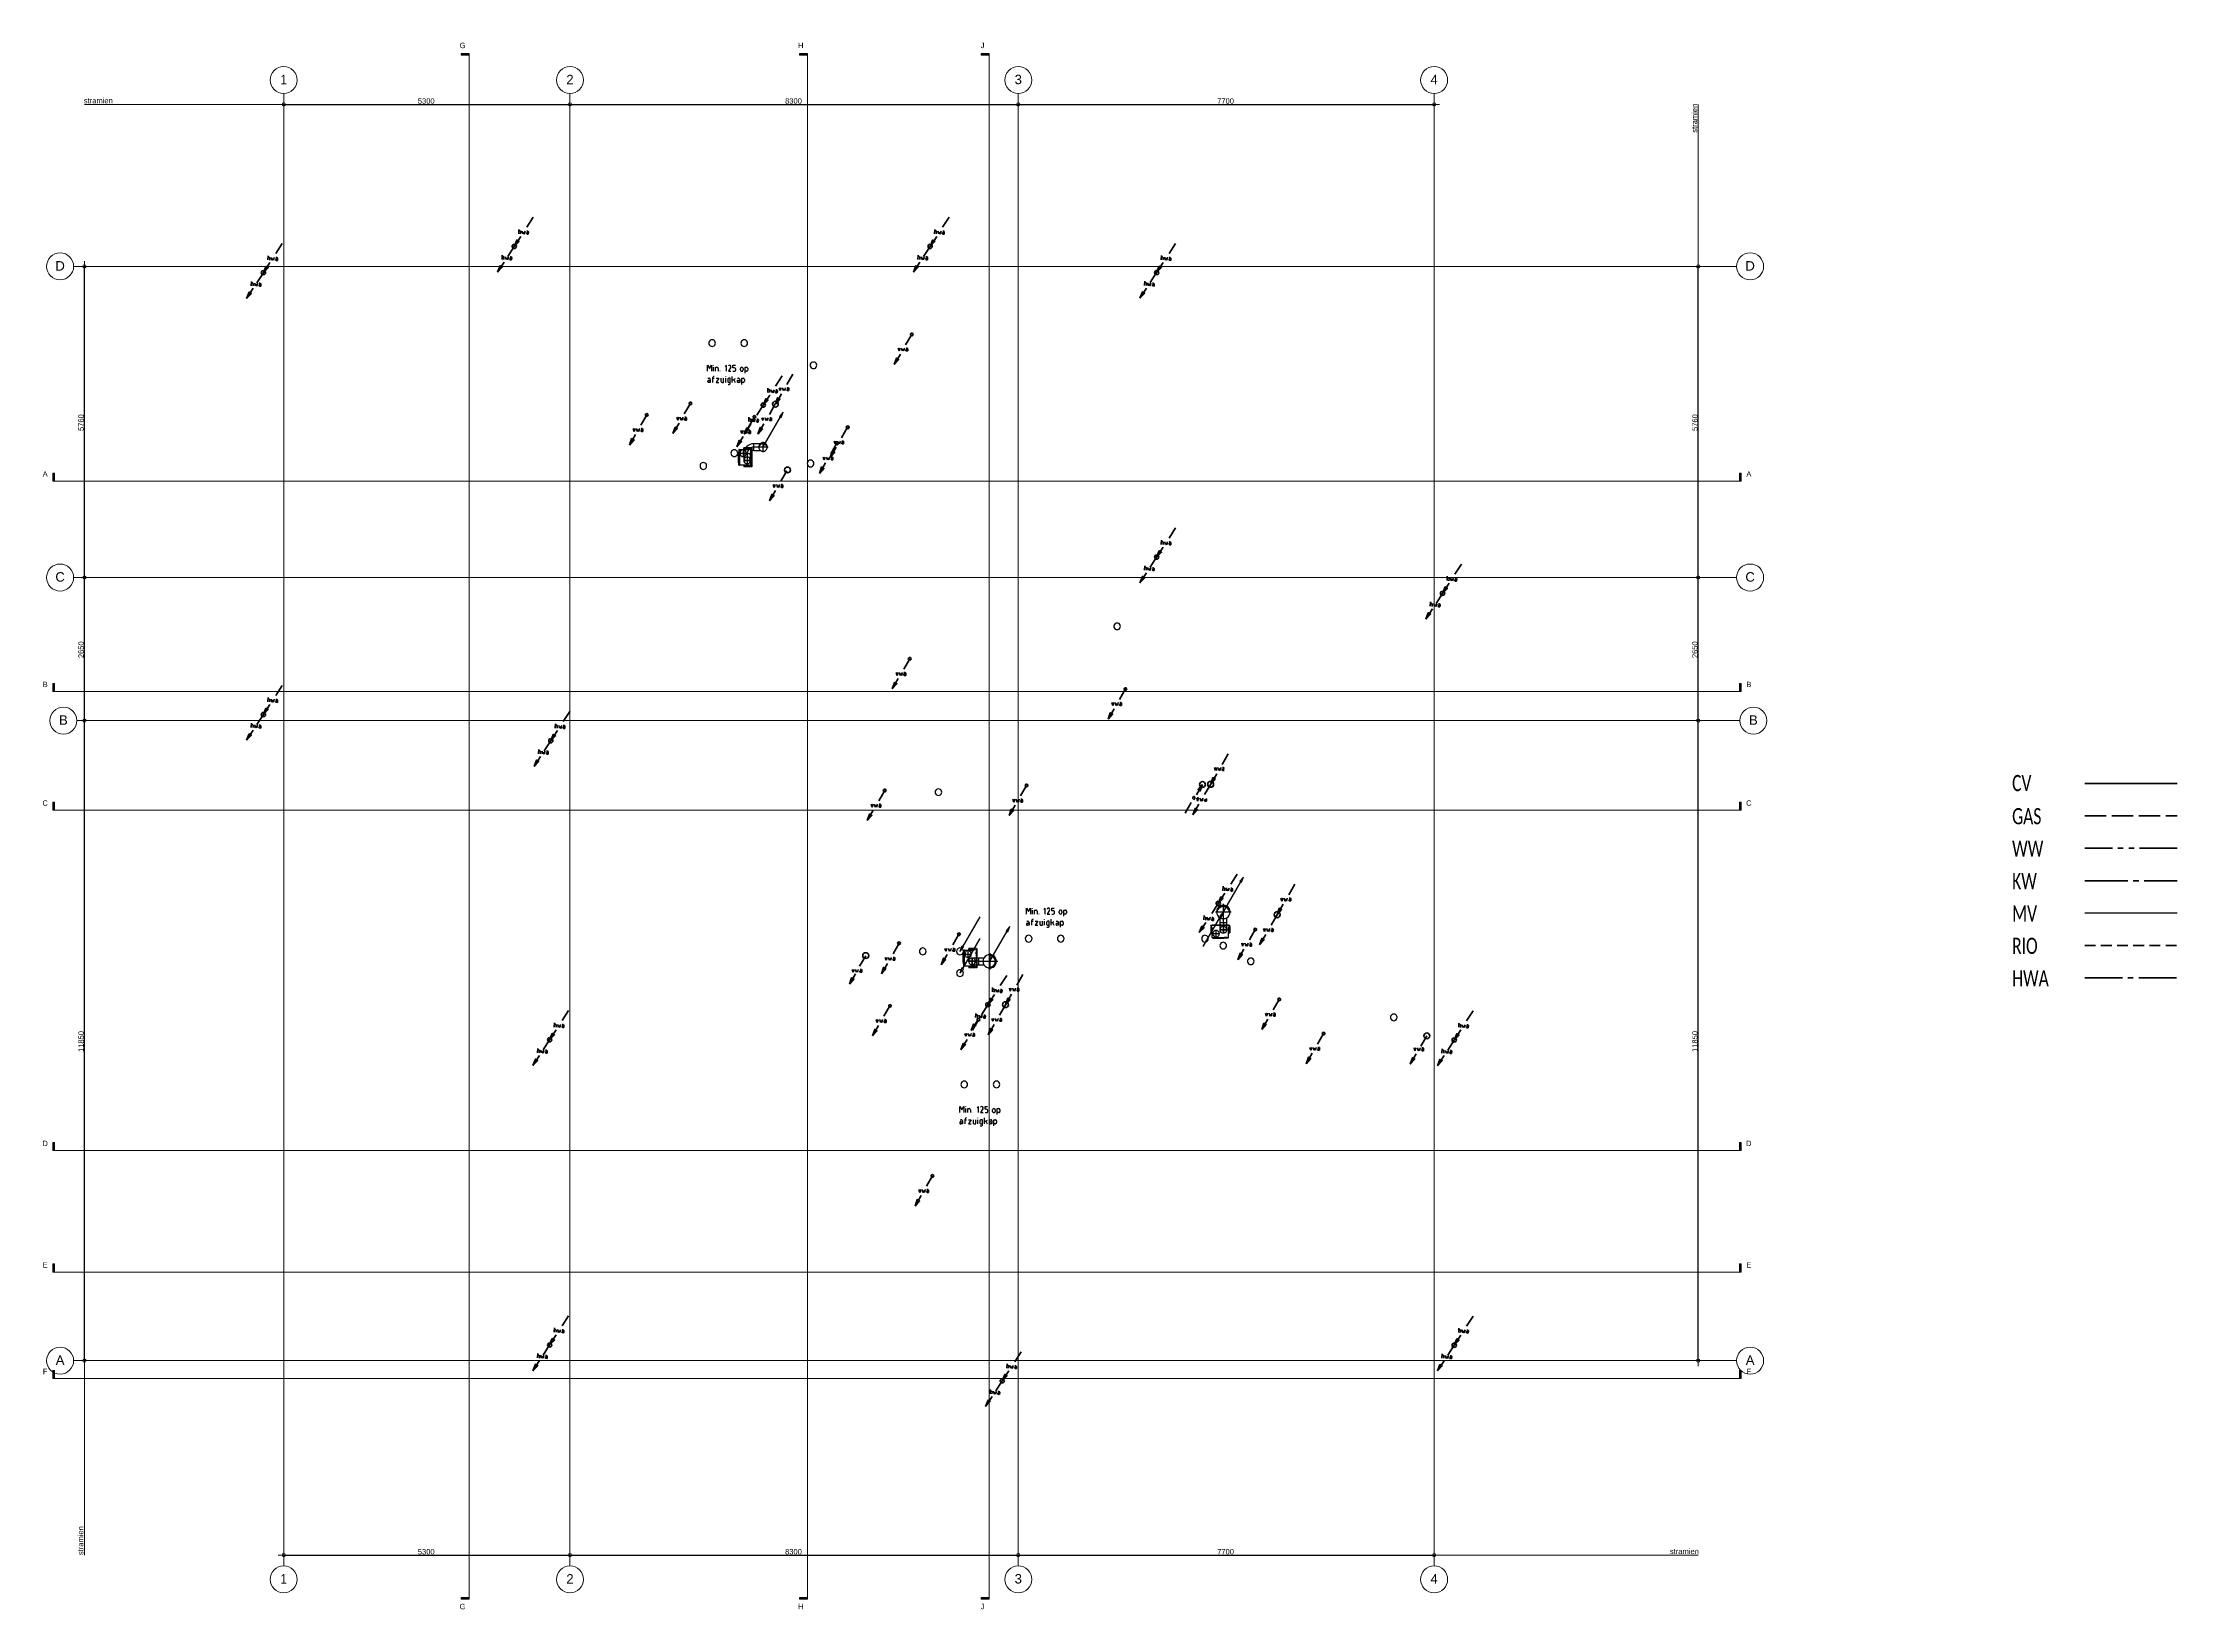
# Model space of a CAD drawing. Header units: metres. Extents: x -4.5 to 35.1, y -3.6 to 25.4.
import ezdxf

# ---------------------------------------------------------------- set-up
doc = ezdxf.new("R2010")
doc.units = ezdxf.units.M
doc.header["$PDMODE"] = 65
for name, pattern in [('ACAD_ISO14W100_S12', [0.9, 0.7, -0.1, 0, 0, 0, 0, 0, -0.1]), ('GETRENNT2_S6', [1.2, 0.7, -0.1, 0.1, -0.1, 0.1, -0.1]), ('STRICHLINIE2_S3', [0.5, 0.4, -0.1]), ('STRICHPUNKT2_S5', [1.1, 0.8, -0.1, 0.1, -0.1]), ('VERDECKT2_S2', [0.27, 0.2, -0.07])]:
    doc.linetypes.add(name, pattern=pattern)
for name, color, linetype, lineweight in [('Algemeen', 7, 'Continuous', 25), ('New_A Stramien', 7, 'Continuous', 13), ('Standard', 7, 'Continuous', 25)]:
    doc.layers.add(name, color=color, linetype=linetype, lineweight=lineweight)
doc.styles.add('ARIAL', font='ARIAL.TTF')
doc.styles.add('Calibri', font='CALIBRI.TTF')
doc.dimstyles.new('_DIMSTYLE_2', dxfattribs={"dimtxt": 0.1, "dimasz": 0.2, "dimexe": 0, "dimexo": 0, "dimgap": 0.05, "dimtad": 2, "dimdec": 0, "dimlfac": 1000, "dimrnd": 1, "dimdsep": 46, "dimtxsty": 'ARIAL', "dimblk1": 'ALL_ML_KREIS', "dimblk2": 'ALL_ML_KREIS', "dimsah": 1, "dimcen": 0, "dimclrd": 9, "dimclre": 9, "dimclrt": 9, "dimadec": 0, "dimazin": 0, "dimtfac": 1, "dimtdec": 0, "dimtix": 1, "dimtmove": 2, "dimatfit": 3, "dimfxl": 0, "dimtzin": 0, "dimlwd": 0, "dimlwe": 13, "dimarcsym": 0})
doc.dimstyles.new('_DIMSTYLE_3', dxfattribs={"dimtxt": 0.1, "dimasz": 0.2, "dimexe": 0, "dimexo": 0, "dimgap": 0.05, "dimtad": 2, "dimdec": 0, "dimlfac": 1000, "dimrnd": 1, "dimdsep": 46, "dimtxsty": 'ARIAL', "dimblk1": 'ALL_ML_KREIS', "dimblk2": 'ALL_ML_KREIS', "dimsah": 1, "dimcen": 0, "dimclrd": 9, "dimclre": 9, "dimclrt": 9, "dimadec": 0, "dimazin": 0, "dimtfac": 1, "dimtdec": 0, "dimtix": 1, "dimtmove": 2, "dimatfit": 3, "dimfxl": 0, "dimtzin": 0, "dimlwd": 0, "dimlwe": 13, "dimarcsym": 0})

# ---------------------------------------------------------------- blocks, each defined once
blk = doc.blocks.new('COMPLEXOBJECT_0')
at = {"layer": 'Standard', "color": 252, "linetype": 'Continuous', "lineweight": 13, "char_height": 0.175, "width": 0.26487, "attachment_point": 5, "style": 'ARIAL'}
for insert in [(-4.14, 21.27), (27.15, 21.27)]:
    blk.add_mtext('\\W0.99;D', dxfattribs=dict(at, insert=insert))
blk = doc.blocks.new('ALL_ML_KREIS')
at = {"color": 0, "linetype": 'ByBlock', "lineweight": -2}
for p, q in [((-1, 0), (0.5, 0)), ((0, -0.5), (0, 0.5))]:
    blk.add_line(p, q, dxfattribs=at)
blk.add_circle((0, 0), 0.15, dxfattribs=at)
blk = doc.blocks.new('*D5')
at = {"layer": 'DEFPOINTS', "color": 252, "linetype": 'Continuous', "lineweight": 13}
for p in [(0, 24.26), (0, 24.26), (5.3, 24.26)]:
    blk.add_point(p, dxfattribs=at)
at = {"layer": 'Standard', "color": 9, "linetype": 'Continuous', "lineweight": -2}
for p, q in [((0, 24.26), (0, 24.26)), ((5.3, 24.26), (5.3, 24.26))]:
    blk.add_line(p, q, dxfattribs=at)
at = {"layer": 'Standard', "color": 252, "linetype": 'Continuous', "lineweight": -2}
blk.add_line((0, 24.26), (5.3, 24.26), dxfattribs=at)
at = {"layer": 'Standard', "color": 9, "linetype": 'Continuous', "lineweight": 13, "xscale": 0.2, "yscale": 0.2, "zscale": 0.2, "rotation": 180}
blk.add_blockref('ALL_ML_KREIS', (0, 24.26), dxfattribs=at)
at = {"layer": 'Standard', "color": 9, "linetype": 'Continuous', "lineweight": 13, "xscale": 0.2, "yscale": 0.2, "zscale": 0.2}
blk.add_blockref('ALL_ML_KREIS', (5.3, 24.26), dxfattribs=at)
at = {"layer": 'Standard', "color": 9, "linetype": 'Continuous', "lineweight": 13, "insert": (2.638, 24.322), "char_height": 0.1, "width": 0.4, "attachment_point": 5, "style": 'ARIAL'}
blk.add_mtext('\\A1;{5300}', dxfattribs=at)
blk = doc.blocks.new('*D6')
at = {"layer": 'DEFPOINTS', "color": 252, "linetype": 'Continuous', "lineweight": 13}
for p in [(5.3, 24.26), (5.3, 24.26), (13.6, 24.26)]:
    blk.add_point(p, dxfattribs=at)
at = {"layer": 'Standard', "color": 9, "linetype": 'Continuous', "lineweight": -2}
for p, q in [((5.3, 24.26), (5.3, 24.26)), ((13.6, 24.26), (13.6, 24.26))]:
    blk.add_line(p, q, dxfattribs=at)
at = {"layer": 'Standard', "color": 252, "linetype": 'Continuous', "lineweight": -2}
blk.add_line((5.3, 24.26), (13.6, 24.26), dxfattribs=at)
at = {"layer": 'Standard', "color": 9, "linetype": 'Continuous', "lineweight": 13, "xscale": 0.2, "yscale": 0.2, "zscale": 0.2, "rotation": 180}
blk.add_blockref('ALL_ML_KREIS', (5.3, 24.26), dxfattribs=at)
at = {"layer": 'Standard', "color": 9, "linetype": 'Continuous', "lineweight": 13, "xscale": 0.2, "yscale": 0.2, "zscale": 0.2}
blk.add_blockref('ALL_ML_KREIS', (13.6, 24.26), dxfattribs=at)
at = {"layer": 'Standard', "color": 9, "linetype": 'Continuous', "lineweight": 13, "insert": (9.438, 24.322), "char_height": 0.1, "width": 0.4, "attachment_point": 5, "style": 'ARIAL'}
blk.add_mtext('\\A1;{8300}', dxfattribs=at)
blk = doc.blocks.new('*D7')
at = {"layer": 'DEFPOINTS', "color": 252, "linetype": 'Continuous', "lineweight": 13}
for p in [(13.6, 24.26), (13.6, 24.26), (21.3, 24.26)]:
    blk.add_point(p, dxfattribs=at)
at = {"layer": 'Standard', "color": 9, "linetype": 'Continuous', "lineweight": -2}
for p, q in [((13.6, 24.26), (13.6, 24.26)), ((21.3, 24.26), (21.3, 24.26))]:
    blk.add_line(p, q, dxfattribs=at)
at = {"layer": 'Standard', "color": 252, "linetype": 'Continuous', "lineweight": -2}
blk.add_line((13.6, 24.26), (21.3, 24.26), dxfattribs=at)
at = {"layer": 'Standard', "color": 9, "linetype": 'Continuous', "lineweight": 13, "xscale": 0.2, "yscale": 0.2, "zscale": 0.2, "rotation": 180}
blk.add_blockref('ALL_ML_KREIS', (13.6, 24.26), dxfattribs=at)
at = {"layer": 'Standard', "color": 9, "linetype": 'Continuous', "lineweight": 13, "xscale": 0.2, "yscale": 0.2, "zscale": 0.2}
blk.add_blockref('ALL_ML_KREIS', (21.3, 24.26), dxfattribs=at)
at = {"layer": 'Standard', "color": 9, "linetype": 'Continuous', "lineweight": 13, "insert": (17.438, 24.322), "char_height": 0.1, "width": 0.4, "attachment_point": 5, "style": 'ARIAL'}
blk.add_mtext('\\A1;{7700}', dxfattribs=at)
blk = doc.blocks.new('*D8')
at = {"layer": 'DEFPOINTS', "color": 252, "linetype": 'Continuous', "lineweight": 13}
for p in [(-3.69, 21.26), (-3.69, 15.5), (-3.69, 15.5)]:
    blk.add_point(p, dxfattribs=at)
at = {"layer": 'Standard', "color": 9, "linetype": 'Continuous', "lineweight": -2}
for p, q in [((-3.69, 21.26), (-3.69, 21.26)), ((-3.69, 15.5), (-3.69, 15.5))]:
    blk.add_line(p, q, dxfattribs=at)
at = {"layer": 'Standard', "color": 252, "linetype": 'Continuous', "lineweight": -2}
blk.add_line((-3.69, 15.5), (-3.69, 21.26), dxfattribs=at)
at = {"layer": 'Standard', "color": 9, "linetype": 'Continuous', "lineweight": 13, "xscale": 0.2, "yscale": 0.2, "zscale": 0.2}
for p, rotation in [((-3.69, 21.26), 90), ((-3.69, 15.5), 270)]:
    blk.add_blockref('ALL_ML_KREIS', p, dxfattribs=dict(at, rotation=rotation))
at = {"layer": 'Standard', "color": 9, "linetype": 'Continuous', "lineweight": 13, "insert": (-3.752, 18.368), "char_height": 0.1, "width": 0.4, "attachment_point": 5, "rotation": 90, "style": 'ARIAL'}
blk.add_mtext('\\A1;{5760}', dxfattribs=at)
blk = doc.blocks.new('*D9')
at = {"layer": 'DEFPOINTS', "color": 252, "linetype": 'Continuous', "lineweight": 13}
for p in [(26.19, 21.26), (26.19, 15.5), (26.19, 15.5)]:
    blk.add_point(p, dxfattribs=at)
at = {"layer": 'Standard', "color": 9, "linetype": 'Continuous', "lineweight": -2}
for p, q in [((26.19, 21.26), (26.19, 21.26)), ((26.19, 15.5), (26.19, 15.5))]:
    blk.add_line(p, q, dxfattribs=at)
at = {"layer": 'Standard', "color": 252, "linetype": 'Continuous', "lineweight": -2}
blk.add_line((26.19, 15.5), (26.19, 21.26), dxfattribs=at)
at = {"layer": 'Standard', "color": 9, "linetype": 'Continuous', "lineweight": 13, "xscale": 0.2, "yscale": 0.2, "zscale": 0.2}
for p, rotation in [((26.19, 21.26), 90), ((26.19, 15.5), 270)]:
    blk.add_blockref('ALL_ML_KREIS', p, dxfattribs=dict(at, rotation=rotation))
at = {"layer": 'Standard', "color": 9, "linetype": 'Continuous', "lineweight": 13, "insert": (26.128, 18.368), "char_height": 0.1, "width": 0.4, "attachment_point": 5, "rotation": 90, "style": 'ARIAL'}
blk.add_mtext('\\A1;{5760}', dxfattribs=at)
blk = doc.blocks.new('NSY101')
at = {"color": 0, "linetype": 'ByBlock', "lineweight": -2}
blk.add_circle((0, 0), 0.05, dxfattribs=at)
blk = doc.blocks.new('COMPLEXOBJECT_1')
at = {"layer": 'Standard', "color": 252, "linetype": 'Continuous', "lineweight": 13, "char_height": 0.175, "width": 0.21605, "attachment_point": 5, "style": 'ARIAL'}
for insert in [(0, 24.72), (0, -3.04)]:
    blk.add_mtext('\\W0.90;1', dxfattribs=dict(at, insert=insert))
blk = doc.blocks.new('*D11')
at = {"layer": 'DEFPOINTS', "color": 252, "linetype": 'Continuous', "lineweight": 13}
for p in [(0, -2.6), (0, -2.6), (5.3, -2.6)]:
    blk.add_point(p, dxfattribs=at)
at = {"layer": 'Standard', "color": 9, "linetype": 'Continuous', "lineweight": -2}
for p, q in [((0, -2.6), (0, -2.6)), ((5.3, -2.6), (5.3, -2.6))]:
    blk.add_line(p, q, dxfattribs=at)
at = {"layer": 'Standard', "color": 252, "linetype": 'Continuous', "lineweight": -2}
blk.add_line((0, -2.6), (5.3, -2.6), dxfattribs=at)
at = {"layer": 'Standard', "color": 9, "linetype": 'Continuous', "lineweight": 13, "xscale": 0.2, "yscale": 0.2, "zscale": 0.2, "rotation": 180}
blk.add_blockref('ALL_ML_KREIS', (0, -2.6), dxfattribs=at)
at = {"layer": 'Standard', "color": 9, "linetype": 'Continuous', "lineweight": 13, "xscale": 0.2, "yscale": 0.2, "zscale": 0.2}
blk.add_blockref('ALL_ML_KREIS', (5.3, -2.6), dxfattribs=at)
at = {"layer": 'Standard', "color": 9, "linetype": 'Continuous', "lineweight": 13, "insert": (2.638, -2.538), "char_height": 0.1, "width": 0.4, "attachment_point": 5, "style": 'ARIAL'}
blk.add_mtext('\\A1;{5300}', dxfattribs=at)
blk = doc.blocks.new('*D12')
at = {"layer": 'DEFPOINTS', "color": 252, "linetype": 'Continuous', "lineweight": 13}
for p in [(0, 24.26), (0, 24.26), (5.3, 24.26)]:
    blk.add_point(p, dxfattribs=at)
at = {"layer": 'Standard', "color": 9, "linetype": 'Continuous', "lineweight": -2}
for p, q in [((0, 24.26), (0, 24.26)), ((5.3, 24.26), (5.3, 24.26))]:
    blk.add_line(p, q, dxfattribs=at)
at = {"layer": 'Standard', "color": 252, "linetype": 'Continuous', "lineweight": -2}
blk.add_line((0, 24.26), (5.3, 24.26), dxfattribs=at)
at = {"layer": 'Standard', "color": 9, "linetype": 'Continuous', "lineweight": 13, "xscale": 0.2, "yscale": 0.2, "zscale": 0.2, "rotation": 180}
blk.add_blockref('ALL_ML_KREIS', (0, 24.26), dxfattribs=at)
at = {"layer": 'Standard', "color": 9, "linetype": 'Continuous', "lineweight": 13, "xscale": 0.2, "yscale": 0.2, "zscale": 0.2}
blk.add_blockref('ALL_ML_KREIS', (5.3, 24.26), dxfattribs=at)
at = {"layer": 'Standard', "color": 9, "linetype": 'Continuous', "lineweight": 13, "insert": (2.638, 24.322), "char_height": 0.1, "width": 0.4, "attachment_point": 5, "style": 'ARIAL'}
blk.add_mtext('\\A1;{5300}', dxfattribs=at)
blk = doc.blocks.new('*D13')
at = {"layer": 'DEFPOINTS', "color": 252, "linetype": 'Continuous', "lineweight": 13}
for p in [(-3.69, 12.85), (-3.69, 1), (-3.69, 1)]:
    blk.add_point(p, dxfattribs=at)
at = {"layer": 'Standard', "color": 9, "linetype": 'Continuous', "lineweight": -2}
for p, q in [((-3.69, 12.85), (-3.69, 12.85)), ((-3.69, 1), (-3.69, 1))]:
    blk.add_line(p, q, dxfattribs=at)
at = {"layer": 'Standard', "color": 252, "linetype": 'Continuous', "lineweight": -2}
blk.add_line((-3.69, 1), (-3.69, 12.85), dxfattribs=at)
at = {"layer": 'Standard', "color": 9, "linetype": 'Continuous', "lineweight": 13, "xscale": 0.2, "yscale": 0.2, "zscale": 0.2}
for p, rotation in [((-3.69, 12.85), 90), ((-3.69, 1), 270)]:
    blk.add_blockref('ALL_ML_KREIS', p, dxfattribs=dict(at, rotation=rotation))
at = {"layer": 'Standard', "color": 9, "linetype": 'Continuous', "lineweight": 13, "insert": (-3.752, 6.909), "char_height": 0.1, "width": 0.5, "attachment_point": 5, "rotation": 90, "style": 'ARIAL'}
blk.add_mtext('\\A1;{11850}', dxfattribs=at)
blk = doc.blocks.new('*D14')
at = {"layer": 'DEFPOINTS', "color": 252, "linetype": 'Continuous', "lineweight": 13}
for p in [(-3.69, 15.5), (-3.69, 12.85), (-3.69, 12.85)]:
    blk.add_point(p, dxfattribs=at)
at = {"layer": 'Standard', "color": 9, "linetype": 'Continuous', "lineweight": -2}
for p, q in [((-3.69, 15.5), (-3.69, 15.5)), ((-3.69, 12.85), (-3.69, 12.85))]:
    blk.add_line(p, q, dxfattribs=at)
at = {"layer": 'Standard', "color": 252, "linetype": 'Continuous', "lineweight": -2}
blk.add_line((-3.69, 12.85), (-3.69, 15.5), dxfattribs=at)
at = {"layer": 'Standard', "color": 9, "linetype": 'Continuous', "lineweight": 13, "xscale": 0.2, "yscale": 0.2, "zscale": 0.2}
for p, rotation in [((-3.69, 15.5), 90), ((-3.69, 12.85), 270)]:
    blk.add_blockref('ALL_ML_KREIS', p, dxfattribs=dict(at, rotation=rotation))
at = {"layer": 'Standard', "color": 9, "linetype": 'Continuous', "lineweight": 13, "insert": (-3.752, 14.163), "char_height": 0.1, "width": 0.4, "attachment_point": 5, "rotation": 90, "style": 'ARIAL'}
blk.add_mtext('\\A1;{2650}', dxfattribs=at)
blk = doc.blocks.new('*D15')
at = {"layer": 'DEFPOINTS', "color": 252, "linetype": 'Continuous', "lineweight": 13}
for p in [(-3.69, 21.26), (-3.69, 15.5), (-3.69, 15.5)]:
    blk.add_point(p, dxfattribs=at)
at = {"layer": 'Standard', "color": 9, "linetype": 'Continuous', "lineweight": -2}
for p, q in [((-3.69, 21.26), (-3.69, 21.26)), ((-3.69, 15.5), (-3.69, 15.5))]:
    blk.add_line(p, q, dxfattribs=at)
at = {"layer": 'Standard', "color": 252, "linetype": 'Continuous', "lineweight": -2}
blk.add_line((-3.69, 15.5), (-3.69, 21.26), dxfattribs=at)
at = {"layer": 'Standard', "color": 9, "linetype": 'Continuous', "lineweight": 13, "xscale": 0.2, "yscale": 0.2, "zscale": 0.2}
for p, rotation in [((-3.69, 21.26), 90), ((-3.69, 15.5), 270)]:
    blk.add_blockref('ALL_ML_KREIS', p, dxfattribs=dict(at, rotation=rotation))
at = {"layer": 'Standard', "color": 9, "linetype": 'Continuous', "lineweight": 13, "insert": (-3.752, 18.368), "char_height": 0.1, "width": 0.4, "attachment_point": 5, "rotation": 90, "style": 'ARIAL'}
blk.add_mtext('\\A1;{5760}', dxfattribs=at)
blk = doc.blocks.new('*D16')
at = {"layer": 'DEFPOINTS', "color": 252, "linetype": 'Continuous', "lineweight": 13}
for p in [(0, -2.6), (0, -2.6), (5.3, -2.6)]:
    blk.add_point(p, dxfattribs=at)
at = {"layer": 'Standard', "color": 9, "linetype": 'Continuous', "lineweight": -2}
for p, q in [((0, -2.6), (0, -2.6)), ((5.3, -2.6), (5.3, -2.6))]:
    blk.add_line(p, q, dxfattribs=at)
at = {"layer": 'Standard', "color": 252, "linetype": 'Continuous', "lineweight": -2}
blk.add_line((0, -2.6), (5.3, -2.6), dxfattribs=at)
at = {"layer": 'Standard', "color": 9, "linetype": 'Continuous', "lineweight": 13, "xscale": 0.2, "yscale": 0.2, "zscale": 0.2, "rotation": 180}
blk.add_blockref('ALL_ML_KREIS', (0, -2.6), dxfattribs=at)
at = {"layer": 'Standard', "color": 9, "linetype": 'Continuous', "lineweight": 13, "xscale": 0.2, "yscale": 0.2, "zscale": 0.2}
blk.add_blockref('ALL_ML_KREIS', (5.3, -2.6), dxfattribs=at)
at = {"layer": 'Standard', "color": 9, "linetype": 'Continuous', "lineweight": 13, "insert": (2.638, -2.538), "char_height": 0.1, "width": 0.4, "attachment_point": 5, "style": 'ARIAL'}
blk.add_mtext('\\A1;{5300}', dxfattribs=at)
blk = doc.blocks.new('*D17')
at = {"layer": 'DEFPOINTS', "color": 252, "linetype": 'Continuous', "lineweight": 13}
for p in [(5.3, -2.6), (5.3, -2.6), (13.6, -2.6)]:
    blk.add_point(p, dxfattribs=at)
at = {"layer": 'Standard', "color": 9, "linetype": 'Continuous', "lineweight": -2}
for p, q in [((5.3, -2.6), (5.3, -2.6)), ((13.6, -2.6), (13.6, -2.6))]:
    blk.add_line(p, q, dxfattribs=at)
at = {"layer": 'Standard', "color": 252, "linetype": 'Continuous', "lineweight": -2}
blk.add_line((5.3, -2.6), (13.6, -2.6), dxfattribs=at)
at = {"layer": 'Standard', "color": 9, "linetype": 'Continuous', "lineweight": 13, "xscale": 0.2, "yscale": 0.2, "zscale": 0.2, "rotation": 180}
blk.add_blockref('ALL_ML_KREIS', (5.3, -2.6), dxfattribs=at)
at = {"layer": 'Standard', "color": 9, "linetype": 'Continuous', "lineweight": 13, "xscale": 0.2, "yscale": 0.2, "zscale": 0.2}
blk.add_blockref('ALL_ML_KREIS', (13.6, -2.6), dxfattribs=at)
at = {"layer": 'Standard', "color": 9, "linetype": 'Continuous', "lineweight": 13, "insert": (9.438, -2.538), "char_height": 0.1, "width": 0.4, "attachment_point": 5, "style": 'ARIAL'}
blk.add_mtext('\\A1;{8300}', dxfattribs=at)
blk = doc.blocks.new('*D18')
at = {"layer": 'DEFPOINTS', "color": 252, "linetype": 'Continuous', "lineweight": 13}
for p in [(13.6, -2.6), (13.6, -2.6), (21.3, -2.6)]:
    blk.add_point(p, dxfattribs=at)
at = {"layer": 'Standard', "color": 9, "linetype": 'Continuous', "lineweight": -2}
for p, q in [((13.6, -2.6), (13.6, -2.6)), ((21.3, -2.6), (21.3, -2.6))]:
    blk.add_line(p, q, dxfattribs=at)
at = {"layer": 'Standard', "color": 252, "linetype": 'Continuous', "lineweight": -2}
blk.add_line((13.6, -2.6), (21.3, -2.6), dxfattribs=at)
at = {"layer": 'Standard', "color": 9, "linetype": 'Continuous', "lineweight": 13, "xscale": 0.2, "yscale": 0.2, "zscale": 0.2, "rotation": 180}
blk.add_blockref('ALL_ML_KREIS', (13.6, -2.6), dxfattribs=at)
at = {"layer": 'Standard', "color": 9, "linetype": 'Continuous', "lineweight": 13, "xscale": 0.2, "yscale": 0.2, "zscale": 0.2}
blk.add_blockref('ALL_ML_KREIS', (21.3, -2.6), dxfattribs=at)
at = {"layer": 'Standard', "color": 9, "linetype": 'Continuous', "lineweight": 13, "insert": (17.438, -2.538), "char_height": 0.1, "width": 0.4, "attachment_point": 5, "style": 'ARIAL'}
blk.add_mtext('\\A1;{7700}', dxfattribs=at)
blk = doc.blocks.new('*D19')
at = {"layer": 'DEFPOINTS', "color": 252, "linetype": 'Continuous', "lineweight": 13}
for p in [(26.19, 12.85), (26.19, 1), (26.19, 1)]:
    blk.add_point(p, dxfattribs=at)
at = {"layer": 'Standard', "color": 9, "linetype": 'Continuous', "lineweight": -2}
for p, q in [((26.19, 12.85), (26.19, 12.85)), ((26.19, 1), (26.19, 1))]:
    blk.add_line(p, q, dxfattribs=at)
at = {"layer": 'Standard', "color": 252, "linetype": 'Continuous', "lineweight": -2}
blk.add_line((26.19, 1), (26.19, 12.85), dxfattribs=at)
at = {"layer": 'Standard', "color": 9, "linetype": 'Continuous', "lineweight": 13, "xscale": 0.2, "yscale": 0.2, "zscale": 0.2}
for p, rotation in [((26.19, 12.85), 90), ((26.19, 1), 270)]:
    blk.add_blockref('ALL_ML_KREIS', p, dxfattribs=dict(at, rotation=rotation))
at = {"layer": 'Standard', "color": 9, "linetype": 'Continuous', "lineweight": 13, "insert": (26.128, 6.909), "char_height": 0.1, "width": 0.5, "attachment_point": 5, "rotation": 90, "style": 'ARIAL'}
blk.add_mtext('\\A1;{11850}', dxfattribs=at)
blk = doc.blocks.new('*D20')
at = {"layer": 'DEFPOINTS', "color": 252, "linetype": 'Continuous', "lineweight": 13}
for p in [(26.19, 15.5), (26.19, 12.85), (26.19, 12.85)]:
    blk.add_point(p, dxfattribs=at)
at = {"layer": 'Standard', "color": 9, "linetype": 'Continuous', "lineweight": -2}
for p, q in [((26.19, 15.5), (26.19, 15.5)), ((26.19, 12.85), (26.19, 12.85))]:
    blk.add_line(p, q, dxfattribs=at)
at = {"layer": 'Standard', "color": 252, "linetype": 'Continuous', "lineweight": -2}
blk.add_line((26.19, 12.85), (26.19, 15.5), dxfattribs=at)
at = {"layer": 'Standard', "color": 9, "linetype": 'Continuous', "lineweight": 13, "xscale": 0.2, "yscale": 0.2, "zscale": 0.2}
for p, rotation in [((26.19, 15.5), 90), ((26.19, 12.85), 270)]:
    blk.add_blockref('ALL_ML_KREIS', p, dxfattribs=dict(at, rotation=rotation))
at = {"layer": 'Standard', "color": 9, "linetype": 'Continuous', "lineweight": 13, "insert": (26.128, 14.163), "char_height": 0.1, "width": 0.4, "attachment_point": 5, "rotation": 90, "style": 'ARIAL'}
blk.add_mtext('\\A1;{2650}', dxfattribs=at)
blk = doc.blocks.new('*D21')
at = {"layer": 'DEFPOINTS', "color": 252, "linetype": 'Continuous', "lineweight": 13}
for p in [(26.19, 21.26), (26.19, 15.5), (26.19, 15.5)]:
    blk.add_point(p, dxfattribs=at)
at = {"layer": 'Standard', "color": 9, "linetype": 'Continuous', "lineweight": -2}
for p, q in [((26.19, 21.26), (26.19, 21.26)), ((26.19, 15.5), (26.19, 15.5))]:
    blk.add_line(p, q, dxfattribs=at)
at = {"layer": 'Standard', "color": 252, "linetype": 'Continuous', "lineweight": -2}
blk.add_line((26.19, 15.5), (26.19, 21.26), dxfattribs=at)
at = {"layer": 'Standard', "color": 9, "linetype": 'Continuous', "lineweight": 13, "xscale": 0.2, "yscale": 0.2, "zscale": 0.2}
for p, rotation in [((26.19, 21.26), 90), ((26.19, 15.5), 270)]:
    blk.add_blockref('ALL_ML_KREIS', p, dxfattribs=dict(at, rotation=rotation))
at = {"layer": 'Standard', "color": 9, "linetype": 'Continuous', "lineweight": 13, "insert": (26.128, 18.368), "char_height": 0.1, "width": 0.4, "attachment_point": 5, "rotation": 90, "style": 'ARIAL'}
blk.add_mtext('\\A1;{5760}', dxfattribs=at)
blk = doc.blocks.new('COMPLEXOBJECT_2')
at = {"layer": 'Standard', "color": 252, "linetype": 'Continuous', "lineweight": 13, "char_height": 0.175, "width": 0.22374, "attachment_point": 5, "style": 'ARIAL'}
for insert in [(5.3, 24.72), (5.3, -3.04)]:
    blk.add_mtext('\\W0.99;2', dxfattribs=dict(at, insert=insert))
blk = doc.blocks.new('COMPLEXOBJECT_3')
at = {"layer": 'Standard', "color": 252, "linetype": 'Continuous', "lineweight": 13, "char_height": 0.175, "width": 0.22374, "attachment_point": 5, "style": 'ARIAL'}
for insert in [(13.6, 24.72), (13.6, -3.04)]:
    blk.add_mtext('\\W0.99;3', dxfattribs=dict(at, insert=insert))
blk = doc.blocks.new('COMPLEXOBJECT_4')
at = {"layer": 'Standard', "color": 252, "linetype": 'Continuous', "lineweight": 13, "char_height": 0.175, "width": 0.22374, "attachment_point": 5, "style": 'ARIAL'}
for insert in [(21.3, 24.72), (21.3, -3.04)]:
    blk.add_mtext('\\W0.99;4', dxfattribs=dict(at, insert=insert))
blk = doc.blocks.new('COMPLEXOBJECT_5')
at = {"layer": 'Standard', "color": 252, "linetype": 'Continuous', "lineweight": 13, "char_height": 0.175, "width": 0.26487, "attachment_point": 5, "style": 'ARIAL'}
for insert in [(-4.14, 15.51), (27.15, 15.51)]:
    blk.add_mtext('\\W0.99;C', dxfattribs=dict(at, insert=insert))
blk = doc.blocks.new('COMPLEXOBJECT_6')
at = {"layer": 'Standard', "color": 252, "linetype": 'Continuous', "lineweight": 13, "char_height": 0.175, "width": 0.24966, "attachment_point": 5, "style": 'ARIAL'}
for insert in [(-4.079, 12.86), (27.211, 12.86)]:
    blk.add_mtext('\\W0.99;B', dxfattribs=dict(at, insert=insert))
blk = doc.blocks.new('COMPLEXOBJECT_7')
at = {"layer": 'Standard', "color": 252, "linetype": 'Continuous', "lineweight": 13, "char_height": 0.175, "width": 0.24966, "attachment_point": 5, "style": 'ARIAL'}
for insert in [(-4.14, 1.01), (27.15, 1.01)]:
    blk.add_mtext('\\W0.99;A', dxfattribs=dict(at, insert=insert))

msp = doc.modelspace()

# ---------------------------------------------------------------- hatches: boundary and pattern name
at = {"layer": 'Standard', "linetype": 'Continuous', "lineweight": 13}
for points in [[(3.4354, 25.1991), (3.2854, 25.1991), (3.2854, 25.1691), (3.4354, 25.1691)], [(3.4354, 25.1991), (3.2854, 25.1991), (3.2854, 25.1691), (3.4354, 25.1691)], [(9.6986, 25.1991), (9.5486, 25.1991), (9.5486, 25.1691), (9.6986, 25.1691)], [(13.0633, 25.1991), (12.9133, 25.1991), (12.9133, 25.1691), (13.0633, 25.1691)], [(-4.2721, 17.284), (-4.2421, 17.284), (-4.2421, 17.434), (-4.2721, 17.434)], [(-4.2721, 17.284), (-4.2421, 17.284), (-4.2421, 17.434), (-4.2721, 17.434)], [(26.9817, 17.284), (26.9817, 17.434), (26.9517, 17.434), (26.9517, 17.284)], [(26.9817, 17.284), (26.9817, 17.434), (26.9517, 17.434), (26.9517, 17.284)], [(-4.2721, 13.3895), (-4.2421, 13.3895), (-4.2421, 13.5395), (-4.2721, 13.5395)], [(26.9817, 13.3895), (26.9817, 13.5395), (26.9517, 13.5395), (26.9517, 13.3895)], [(-4.2721, 11.1917), (-4.2421, 11.1917), (-4.2421, 11.3417), (-4.2721, 11.3417)], [(26.9817, 11.1917), (26.9817, 11.3417), (26.9517, 11.3417), (26.9517, 11.1917)], [(-4.2721, 4.8908), (-4.2421, 4.8908), (-4.2421, 5.0408), (-4.2721, 5.0408)], [(26.9817, 4.8908), (26.9817, 5.0408), (26.9517, 5.0408), (26.9517, 4.8908)], [(-4.2721, 2.6413), (-4.2421, 2.6413), (-4.2421, 2.7913), (-4.2721, 2.7913)], [(26.9817, 2.6413), (26.9817, 2.7913), (26.9517, 2.7913), (26.9517, 2.6413)], [(-4.2721, 0.6673), (-4.2421, 0.6673), (-4.2421, 0.8173), (-4.2721, 0.8173)], [(26.9817, 0.6673), (26.9817, 0.8173), (26.9517, 0.8173), (26.9517, 0.6673)], [(3.4354, -3.4138), (3.4354, -3.3838), (3.2854, -3.3838), (3.2854, -3.4138)], [(3.4354, -3.4138), (3.4354, -3.3838), (3.2854, -3.3838), (3.2854, -3.4138)], [(9.6986, -3.4138), (9.6986, -3.3838), (9.5486, -3.3838), (9.5486, -3.4138)], [(13.0633, -3.4138), (13.0633, -3.3838), (12.9133, -3.3838), (12.9133, -3.4138)]]:
    msp.add_hatch(color=0, dxfattribs=at).paths.add_polyline_path(points)
at = {"layer": 'Standard', "linetype": 'Continuous', "lineweight": 50, "true_color": 0x989898}
msp.add_hatch(color=252, dxfattribs=at).paths.add_polyline_path([(7.2476, 18.2437), (7.2517, 18.2437), (7.2556, 18.2417), (7.2578, 18.2396), (7.2597, 18.2355), (7.2597, 18.2274), (7.2578, 18.2233), (7.2578, 18.2212), (7.2536, 18.2192), (7.2434, 18.2192), (7.2415, 18.2212), (7.2393, 18.2212), (7.2373, 18.2253), (7.2354, 18.2294), (7.2354, 18.2314), (7.2373, 18.2355), (7.2373, 18.2376), (7.2393, 18.2396), (7.2434, 18.2417), (7.2456, 18.2437)], flags=16)

# ---------------------------------------------------------------- linework, layer by layer
at = {"layer": 'New_A Stramien', "color": 252, "linetype": 'Continuous', "lineweight": 13}
for p, q in [((0, 23.46), (0, 24.46)), ((0, 23.46), (0, 24.46)), ((5.3, 23.46), (5.3, 24.46)), ((13.6, 23.46), (13.6, 24.46)), ((21.3, 23.4554), (21.3, 24.46)), ((0, -1.8), (0, 23.46)), ((0, -1.8), (0, 23.46)), ((0, -1.8), (0, 23.46)), ((5.3, -1.8), (5.3, 23.46)), ((5.3, -1.8), (5.3, 23.46)), ((13.6, -1.8), (13.6, 23.46)), ((13.6, -1.8), (13.6, 23.46)), ((21.3, -1.7955), (21.3, 23.4554)), ((21.3, -1.7955), (21.3, 23.4554)), ((-2.89, 21.26), (-3.89, 21.26)), ((-2.89, 21.26), (-3.89, 21.26)), ((-2.89, 21.26), (25.9, 21.26)), ((-2.89, 21.26), (25.9, 21.26)), ((-2.89, 21.26), (25.9, 21.26)), ((25.9, 21.26), (26.9, 21.26)), ((25.9, 21.26), (26.9, 21.26)), ((-2.89, 15.5), (-3.89, 15.5)), ((-2.89, 15.5), (25.9, 15.5)), ((-2.89, 15.5), (25.9, 15.5)), ((25.9, 15.5), (26.9, 15.5)), ((-2.8287, 12.85), (-3.8287, 12.85)), ((-2.8287, 12.85), (25.9613, 12.85)), ((-2.8287, 12.85), (25.9613, 12.85)), ((25.9613, 12.85), (26.9613, 12.85)), ((-2.89, 1), (-3.89, 1)), ((-2.89, 1), (25.9, 1)), ((-2.89, 1), (25.9, 1)), ((25.9, 1), (26.9, 1)), ((0, -1.8), (0, -2.8)), ((0, -1.8), (0, -2.8)), ((5.3, -1.8), (5.3, -2.8)), ((13.6, -1.8), (13.6, -2.8)), ((21.3, -1.7955), (21.3, -2.8))]:
    msp.add_line(p, q, dxfattribs=at)
for centre, start, end in [((0, 24.71), 90, 270), ((0, 24.71), 90, 270), ((0, 24.71), 270, 90), ((0, 24.71), 270, 90), ((5.3, 24.71), 90, 270), ((5.3, 24.71), 270, 90), ((13.6, 24.71), 90, 270), ((13.6, 24.71), 270, 90), ((21.3, 24.71), 90, 270), ((21.3, 24.71), 270, 90), ((-4.14, 21.26), 0, 180), ((-4.14, 21.26), 0, 180), ((27.15, 21.26), 0, 180), ((27.15, 21.26), 0, 180), ((-4.14, 21.26), 180, 0), ((-4.14, 21.26), 180, 0), ((27.15, 21.26), 180, 0), ((27.15, 21.26), 180, 0), ((-4.14, 15.5), 0, 180), ((-4.14, 15.5), 180, 0), ((27.15, 15.5), 0, 180), ((27.15, 15.5), 180, 0), ((-4.0787, 12.85), 0, 180), ((27.2113, 12.85), 0, 180), ((-4.0787, 12.85), 180, 0), ((27.2113, 12.85), 180, 0), ((-4.14, 1), 0, 180), ((27.15, 1), 0, 180), ((-4.14, 1), 180, 0), ((27.15, 1), 180, 0), ((0, -3.05), 90, 270), ((0, -3.05), 90, 270), ((0, -3.05), 270, 90), ((0, -3.05), 270, 90), ((5.3, -3.05), 90, 270), ((5.3, -3.05), 270, 90), ((13.6, -3.05), 90, 270), ((13.6, -3.05), 270, 90), ((21.3, -3.05), 90, 270), ((21.3, -3.05), 270, 90)]:
    msp.add_arc(centre, 0.25, start, end, dxfattribs=at)
at = {"layer": 'Standard', "color": 252, "linetype": 'Continuous', "lineweight": 13}
for p, q in [((3.2854, 25.1991), (3.4354, 25.1991)), ((3.2854, 25.1691), (3.2854, 25.1991)), ((3.2854, 25.1991), (3.4354, 25.1991)), ((3.2854, 25.1691), (3.2854, 25.1991)), ((3.4354, 25.1691), (3.2854, 25.1691)), ((3.4354, 25.1691), (3.2854, 25.1691)), ((3.4354, 25.1991), (3.4354, 25.1691)), ((3.4354, 25.1991), (3.4354, 24.6891)), ((3.4354, 25.1991), (3.4354, 25.1691)), ((3.4354, 25.1991), (3.4354, 24.6891)), ((3.4354, -3.2638), (3.4354, 25.0491)), ((3.4354, -3.2638), (3.4354, 25.0491)), ((3.4354, -3.2638), (3.4354, 25.0491)), ((9.5486, 25.1991), (9.6986, 25.1991)), ((9.5486, 25.1691), (9.5486, 25.1991)), ((9.6986, 25.1691), (9.5486, 25.1691)), ((9.6986, 25.1991), (9.6986, 25.1691)), ((9.6986, 25.1991), (9.6986, 24.6891)), ((9.6986, -3.2638), (9.6986, 25.0491)), ((9.6986, -3.2638), (9.6986, 25.0491)), ((12.9133, 25.1991), (13.0633, 25.1991)), ((12.9133, 25.1691), (12.9133, 25.1991)), ((13.0633, 25.1691), (12.9133, 25.1691)), ((13.0633, 25.1991), (13.0633, 25.1691)), ((13.0633, 25.1991), (13.0633, 24.6891)), ((13.0633, -3.2638), (13.0633, 25.0491)), ((13.0633, -3.2638), (13.0633, 25.0491)), ((0, 24.26), (-3.69, 24.26)), ((0, 24.26), (-3.69, 24.26)), ((26.19, 21.26), (26.19, 24.26)), ((26.19, 21.26), (26.19, 24.26)), ((-4.2421, 17.434), (-4.2721, 17.434)), ((-4.2721, 17.434), (-4.2721, 17.284)), ((-4.2421, 17.434), (-4.2721, 17.434)), ((-4.2721, 17.434), (-4.2721, 17.284)), ((-4.2421, 17.284), (-4.2421, 17.434)), ((-4.2421, 17.284), (-4.2421, 17.434)), ((26.9517, 17.434), (26.9817, 17.434)), ((26.9517, 17.284), (26.9517, 17.434)), ((26.9517, 17.434), (26.9817, 17.434)), ((26.9517, 17.284), (26.9517, 17.434)), ((26.9817, 17.434), (26.9817, 17.284)), ((26.9817, 17.434), (26.9817, 17.284)), ((-4.2721, 17.284), (-4.2421, 17.284)), ((-4.2721, 17.284), (-3.7621, 17.284)), ((-4.2721, 17.284), (-4.2421, 17.284)), ((-4.2721, 17.284), (-3.7621, 17.284)), ((-4.1221, 17.284), (26.8317, 17.284)), ((-4.1221, 17.284), (26.8317, 17.284)), ((-4.1221, 17.284), (26.8317, 17.284)), ((26.9817, 17.284), (26.4717, 17.284)), ((26.9817, 17.284), (26.4717, 17.284)), ((26.9817, 17.284), (26.9517, 17.284)), ((26.9817, 17.284), (26.9517, 17.284)), ((-4.2421, 13.5395), (-4.2721, 13.5395)), ((-4.2721, 13.5395), (-4.2721, 13.3895)), ((-4.2421, 13.3895), (-4.2421, 13.5395)), ((26.9517, 13.5395), (26.9817, 13.5395)), ((26.9517, 13.3895), (26.9517, 13.5395)), ((26.9817, 13.5395), (26.9817, 13.3895)), ((-4.2721, 13.3895), (-4.2421, 13.3895)), ((-4.2721, 13.3895), (-3.7621, 13.3895)), ((-4.1221, 13.3895), (26.8317, 13.3895)), ((-4.1221, 13.3895), (26.8317, 13.3895)), ((26.9817, 13.3895), (26.4717, 13.3895)), ((26.9817, 13.3895), (26.9517, 13.3895)), ((-4.2421, 11.3417), (-4.2721, 11.3417)), ((-4.2721, 11.3417), (-4.2721, 11.1917)), ((-4.2721, 11.1917), (-4.2421, 11.1917)), ((-4.2721, 11.1917), (-3.7621, 11.1917)), ((-4.2421, 11.1917), (-4.2421, 11.3417)), ((-4.1221, 11.1917), (26.8317, 11.1917)), ((-4.1221, 11.1917), (26.8317, 11.1917)), ((26.9817, 11.1917), (26.4717, 11.1917)), ((26.9517, 11.3417), (26.9817, 11.3417)), ((26.9517, 11.1917), (26.9517, 11.3417)), ((26.9817, 11.1917), (26.9517, 11.1917)), ((26.9817, 11.3417), (26.9817, 11.1917)), ((-4.2421, 5.0408), (-4.2721, 5.0408)), ((-4.2721, 5.0408), (-4.2721, 4.8908)), ((-4.2721, 4.8908), (-4.2421, 4.8908)), ((-4.2721, 4.8908), (-3.7621, 4.8908)), ((-4.2421, 4.8908), (-4.2421, 5.0408)), ((-4.1221, 4.8908), (26.8317, 4.8908)), ((-4.1221, 4.8908), (26.8317, 4.8908)), ((26.9817, 4.8908), (26.4717, 4.8908)), ((26.9517, 5.0408), (26.9817, 5.0408)), ((26.9517, 4.8908), (26.9517, 5.0408)), ((26.9817, 4.8908), (26.9517, 4.8908)), ((26.9817, 5.0408), (26.9817, 4.8908)), ((-4.2421, 2.7913), (-4.2721, 2.7913)), ((-4.2721, 2.7913), (-4.2721, 2.6413)), ((-4.2421, 2.6413), (-4.2421, 2.7913)), ((26.9517, 2.7913), (26.9817, 2.7913)), ((26.9517, 2.6413), (26.9517, 2.7913)), ((26.9817, 2.7913), (26.9817, 2.6413)), ((-4.2721, 2.6413), (-4.2421, 2.6413)), ((-4.2721, 2.6413), (-3.7621, 2.6413)), ((-4.1221, 2.6413), (26.8317, 2.6413)), ((-4.1221, 2.6413), (26.8317, 2.6413)), ((26.9817, 2.6413), (26.4717, 2.6413)), ((26.9817, 2.6413), (26.9517, 2.6413)), ((-4.2421, 0.8173), (-4.2721, 0.8173)), ((-4.2721, 0.8173), (-4.2721, 0.6673)), ((-4.2421, 0.6673), (-4.2421, 0.8173)), ((-3.69, 1), (-3.69, -2.6)), ((-3.69, 1), (-3.69, -2.6)), ((26.9517, 0.8173), (26.9817, 0.8173)), ((26.9517, 0.6673), (26.9517, 0.8173)), ((26.9817, 0.8173), (26.9817, 0.6673)), ((-4.2721, 0.6673), (-4.2421, 0.6673)), ((-4.2721, 0.6673), (-3.7621, 0.6673)), ((-4.1221, 0.6673), (26.8317, 0.6673)), ((-4.1221, 0.6673), (26.8317, 0.6673)), ((26.9817, 0.6673), (26.4717, 0.6673)), ((26.9817, 0.6673), (26.9517, 0.6673)), ((21.3, -2.6), (26.19, -2.6)), ((21.3, -2.6), (26.19, -2.6)), ((3.4354, -3.4138), (3.4354, -2.9038)), ((3.4354, -3.4138), (3.4354, -2.9038)), ((9.6986, -3.4138), (9.6986, -2.9038)), ((13.0633, -3.4138), (13.0633, -2.9038)), ((3.4354, -3.3838), (3.2854, -3.3838)), ((3.2854, -3.3838), (3.2854, -3.4138)), ((3.4354, -3.3838), (3.2854, -3.3838)), ((3.2854, -3.3838), (3.2854, -3.4138)), ((3.2854, -3.4138), (3.4354, -3.4138)), ((3.2854, -3.4138), (3.4354, -3.4138)), ((3.4354, -3.4138), (3.4354, -3.3838)), ((3.4354, -3.4138), (3.4354, -3.3838)), ((9.6986, -3.3838), (9.5486, -3.3838)), ((9.5486, -3.3838), (9.5486, -3.4138)), ((9.5486, -3.4138), (9.6986, -3.4138)), ((9.6986, -3.4138), (9.6986, -3.3838)), ((13.0633, -3.3838), (12.9133, -3.3838)), ((12.9133, -3.3838), (12.9133, -3.4138)), ((12.9133, -3.4138), (13.0633, -3.4138)), ((13.0633, -3.4138), (13.0633, -3.3838))]:
    msp.add_line(p, q, dxfattribs=at)
at = {"layer": 'Standard', "color": 4, "linetype": 'Continuous', "lineweight": 50}
for p, q in [((4.4982, 21.9838), (4.6186, 22.1696)), ((12.1982, 21.9838), (12.3186, 22.1696)), ((4.2676, 21.6287), (4.3901, 21.8165)), ((4.3513, 21.8655), (4.3554, 21.9451)), ((4.3533, 21.9185), (4.3737, 21.9165)), ((4.3839, 21.9124), (4.3737, 21.9165)), ((4.388, 21.9002), (4.3839, 21.9124)), ((4.388, 21.9002), (4.386, 21.8635)), ((4.4166, 21.9145), (4.4268, 21.8614)), ((4.4268, 21.8614), (4.4411, 21.8961)), ((4.4411, 21.8961), (4.4533, 21.8594)), ((4.4533, 21.8594), (4.4697, 21.9124)), ((4.4982, 21.8798), (4.4941, 21.8716)), ((4.4941, 21.8716), (4.4982, 21.8614)), ((4.5084, 21.8838), (4.4982, 21.8798)), ((4.4982, 21.8614), (4.5064, 21.8573)), ((4.5002, 21.9104), (4.5166, 21.9104)), ((4.5288, 21.8553), (4.5064, 21.8573)), ((4.5084, 21.8838), (4.5309, 21.8818)), ((4.5268, 21.9043), (4.5166, 21.9104)), ((4.5309, 21.8941), (4.5268, 21.9043)), ((4.5309, 21.8941), (4.5288, 21.8553)), ((11.9676, 21.6287), (12.0901, 21.8165)), ((12.0513, 21.8655), (12.0554, 21.9451)), ((12.0533, 21.9185), (12.0737, 21.9165)), ((12.0839, 21.9124), (12.0737, 21.9165)), ((12.088, 21.9002), (12.0839, 21.9124)), ((12.088, 21.9002), (12.086, 21.8635)), ((12.1166, 21.9145), (12.1268, 21.8614)), ((12.1268, 21.8614), (12.1411, 21.8961)), ((12.1411, 21.8961), (12.1533, 21.8594)), ((12.1533, 21.8594), (12.1697, 21.9124)), ((12.1982, 21.8798), (12.1941, 21.8716)), ((12.1941, 21.8716), (12.1982, 21.8614)), ((12.2084, 21.8838), (12.1982, 21.8798)), ((12.1982, 21.8614), (12.2064, 21.8573)), ((12.2002, 21.9104), (12.2166, 21.9104)), ((12.2288, 21.8553), (12.2064, 21.8573)), ((12.2084, 21.8838), (12.2309, 21.8818)), ((12.2268, 21.9043), (12.2166, 21.9104)), ((12.2309, 21.8941), (12.2268, 21.9043)), ((12.2309, 21.8941), (12.2288, 21.8553)), ((-0.2932, 21.3789), (-0.2891, 21.4585)), ((-0.2911, 21.432), (-0.2707, 21.43)), ((-0.2605, 21.4259), (-0.2707, 21.43)), ((-0.2564, 21.4136), (-0.2605, 21.4259)), ((-0.2564, 21.4136), (-0.2585, 21.3769)), ((-0.2279, 21.4279), (-0.2177, 21.3749)), ((-0.2177, 21.3749), (-0.2034, 21.4095)), ((-0.2034, 21.4095), (-0.1911, 21.3728)), ((-0.1911, 21.3728), (-0.1748, 21.4259)), ((-0.1462, 21.3932), (-0.1503, 21.3851)), ((-0.1503, 21.3851), (-0.1462, 21.3749)), ((-0.1462, 21.4973), (-0.0258, 21.683)), ((-0.136, 21.3973), (-0.1462, 21.3932)), ((-0.1462, 21.3749), (-0.1381, 21.3708)), ((-0.1442, 21.4238), (-0.1279, 21.4238)), ((-0.1156, 21.3687), (-0.1381, 21.3708)), ((-0.136, 21.3973), (-0.1136, 21.3953)), ((-0.1177, 21.4177), (-0.1279, 21.4238)), ((-0.1136, 21.4075), (-0.1177, 21.4177)), ((-0.1136, 21.4075), (-0.1156, 21.3687)), ((4.0417, 21.3899), (4.0458, 21.4695)), ((4.0437, 21.443), (4.0641, 21.4409)), ((4.0743, 21.4368), (4.0641, 21.4409)), ((4.0784, 21.4246), (4.0743, 21.4368)), ((4.0784, 21.4246), (4.0764, 21.3879)), ((4.107, 21.4389), (4.1172, 21.3858)), ((4.1172, 21.3858), (4.1315, 21.4205)), ((4.1315, 21.4205), (4.1437, 21.3838)), ((4.1437, 21.3838), (4.16, 21.4368)), ((4.1472, 21.443), (4.2676, 21.6287)), ((4.1886, 21.4042), (4.1845, 21.396)), ((4.1845, 21.396), (4.1886, 21.3858)), ((4.1988, 21.4083), (4.1886, 21.4042)), ((4.1886, 21.3858), (4.1968, 21.3818)), ((4.1907, 21.4348), (4.207, 21.4348)), ((4.2192, 21.3797), (4.1968, 21.3818)), ((4.1988, 21.4083), (4.2213, 21.4062)), ((4.2172, 21.4287), (4.207, 21.4348)), ((4.2213, 21.4185), (4.2172, 21.4287)), ((4.2213, 21.4185), (4.2192, 21.3797)), ((4.2308, 21.6451), (4.2288, 21.6287)), ((4.2288, 21.6287), (4.2308, 21.6145)), ((4.239, 21.6573), (4.2308, 21.6451)), ((4.2308, 21.6145), (4.239, 21.6022)), ((4.2533, 21.6655), (4.239, 21.6573)), ((4.239, 21.6022), (4.2533, 21.5941)), ((4.2676, 21.6696), (4.2533, 21.6655)), ((4.2533, 21.5941), (4.2676, 21.59)), ((4.2839, 21.6655), (4.2676, 21.6696)), ((4.2676, 21.59), (4.2839, 21.5941)), ((4.2962, 21.6573), (4.2839, 21.6655)), ((4.2839, 21.5941), (4.2962, 21.6022)), ((4.3043, 21.6451), (4.2962, 21.6573)), ((4.2962, 21.6022), (4.3043, 21.6145)), ((4.3084, 21.6287), (4.3043, 21.6451)), ((4.3043, 21.6145), (4.3084, 21.6287)), ((11.7417, 21.3899), (11.7458, 21.4695)), ((11.7437, 21.443), (11.7641, 21.4409)), ((11.7743, 21.4368), (11.7641, 21.4409)), ((11.7784, 21.4246), (11.7743, 21.4368)), ((11.7784, 21.4246), (11.7764, 21.3879)), ((11.807, 21.4389), (11.8172, 21.3858)), ((11.8172, 21.3858), (11.8315, 21.4205)), ((11.8315, 21.4205), (11.8437, 21.3838)), ((11.8437, 21.3838), (11.86, 21.4368)), ((11.8472, 21.443), (11.9676, 21.6287)), ((11.8886, 21.4042), (11.8845, 21.396)), ((11.8845, 21.396), (11.8886, 21.3858)), ((11.8988, 21.4083), (11.8886, 21.4042)), ((11.8886, 21.3858), (11.8968, 21.3818)), ((11.8907, 21.4348), (11.907, 21.4348)), ((11.9192, 21.3797), (11.8968, 21.3818)), ((11.8988, 21.4083), (11.9213, 21.4062)), ((11.9172, 21.4287), (11.907, 21.4348)), ((11.9213, 21.4185), (11.9172, 21.4287)), ((11.9213, 21.4185), (11.9192, 21.3797)), ((11.9308, 21.6451), (11.9288, 21.6287)), ((11.9288, 21.6287), (11.9308, 21.6145)), ((11.939, 21.6573), (11.9308, 21.6451)), ((11.9308, 21.6145), (11.939, 21.6022)), ((11.9533, 21.6655), (11.939, 21.6573)), ((11.939, 21.6022), (11.9533, 21.5941)), ((11.9676, 21.6696), (11.9533, 21.6655)), ((11.9533, 21.5941), (11.9676, 21.59)), ((11.9839, 21.6655), (11.9676, 21.6696)), ((11.9676, 21.59), (11.9839, 21.5941)), ((11.9962, 21.6573), (11.9839, 21.6655)), ((11.9839, 21.5941), (11.9962, 21.6022)), ((12.0043, 21.6451), (11.9962, 21.6573)), ((11.9962, 21.6022), (12.0043, 21.6145)), ((12.0084, 21.6287), (12.0043, 21.6451)), ((12.0043, 21.6145), (12.0084, 21.6287)), ((16.2459, 21.3827), (16.25, 21.4623)), ((16.248, 21.4358), (16.2684, 21.4338)), ((16.2786, 21.4297), (16.2684, 21.4338)), ((16.2827, 21.4174), (16.2786, 21.4297)), ((16.2827, 21.4174), (16.2806, 21.3807)), ((16.3113, 21.4317), (16.3215, 21.3786)), ((16.3215, 21.3786), (16.3357, 21.4133)), ((16.3357, 21.4133), (16.348, 21.3766)), ((16.348, 21.3766), (16.3643, 21.4297)), ((16.3929, 21.397), (16.3888, 21.3888)), ((16.3888, 21.3888), (16.3929, 21.3786)), ((16.3929, 21.5011), (16.5133, 21.6868)), ((16.4031, 21.4011), (16.3929, 21.397)), ((16.3929, 21.3786), (16.4011, 21.3746)), ((16.3949, 21.4276), (16.4113, 21.4276)), ((16.4235, 21.3725), (16.4011, 21.3746)), ((16.4031, 21.4011), (16.4255, 21.3991)), ((16.4215, 21.4215), (16.4113, 21.4276)), ((16.4255, 21.4113), (16.4215, 21.4215)), ((16.4255, 21.4113), (16.4235, 21.3725)), ((-0.6028, 20.9034), (-0.5987, 20.983)), ((-0.6007, 20.9564), (-0.5803, 20.9544)), ((-0.5701, 20.9503), (-0.5803, 20.9544)), ((-0.566, 20.938), (-0.5701, 20.9503)), ((-0.5375, 20.9523), (-0.5272, 20.8993)), ((-0.5007, 20.8972), (-0.4844, 20.9503)), ((-0.4973, 20.9565), (-0.3768, 21.1422)), ((-0.4538, 20.9482), (-0.4375, 20.9482)), ((-0.4272, 20.9421), (-0.4375, 20.9482)), ((-0.4136, 21.1585), (-0.4156, 21.1422)), ((-0.4156, 21.1422), (-0.4136, 21.1279)), ((-0.4054, 21.1708), (-0.4136, 21.1585)), ((-0.4136, 21.1279), (-0.4054, 21.1157)), ((-0.3911, 21.1789), (-0.4054, 21.1708)), ((-0.4054, 21.1157), (-0.3911, 21.1075)), ((-0.3768, 21.183), (-0.3911, 21.1789)), ((-0.3911, 21.1075), (-0.3768, 21.1034)), ((-0.3768, 21.1422), (-0.2544, 21.33)), ((-0.3605, 21.1789), (-0.3768, 21.183)), ((-0.3768, 21.1034), (-0.3605, 21.1075)), ((-0.3483, 21.1708), (-0.3605, 21.1789)), ((-0.3605, 21.1075), (-0.3483, 21.1157)), ((-0.3401, 21.1585), (-0.3483, 21.1708)), ((-0.3483, 21.1157), (-0.3401, 21.1279)), ((-0.336, 21.1422), (-0.3401, 21.1585)), ((-0.3401, 21.1279), (-0.336, 21.1422)), ((3.958, 21.1531), (4.0804, 21.3409)), ((11.658, 21.1531), (11.7804, 21.3409)), ((15.9363, 20.9071), (15.9404, 20.9867)), ((15.9384, 20.9602), (15.9588, 20.9582)), ((15.969, 20.9541), (15.9588, 20.9582)), ((15.9731, 20.9418), (15.969, 20.9541)), ((16.0017, 20.9561), (16.0119, 20.903)), ((16.0384, 20.901), (16.0547, 20.9541)), ((16.0419, 20.9603), (16.1623, 21.146)), ((16.0853, 20.952), (16.1017, 20.952)), ((16.1119, 20.9459), (16.1017, 20.952)), ((16.1255, 21.1623), (16.1235, 21.146)), ((16.1235, 21.146), (16.1255, 21.1317)), ((16.1337, 21.1746), (16.1255, 21.1623)), ((16.1255, 21.1317), (16.1337, 21.1194)), ((16.148, 21.1827), (16.1337, 21.1746)), ((16.1337, 21.1194), (16.148, 21.1113)), ((16.1623, 21.1868), (16.148, 21.1827)), ((16.148, 21.1113), (16.1623, 21.1072)), ((16.1623, 21.146), (16.2847, 21.3338)), ((16.1786, 21.1827), (16.1623, 21.1868)), ((16.1623, 21.1072), (16.1786, 21.1113)), ((16.1908, 21.1746), (16.1786, 21.1827)), ((16.1786, 21.1113), (16.1908, 21.1194)), ((16.199, 21.1623), (16.1908, 21.1746)), ((16.1908, 21.1194), (16.199, 21.1317)), ((16.2031, 21.146), (16.199, 21.1623)), ((16.199, 21.1317), (16.2031, 21.146)), ((-0.6864, 20.6666), (-0.564, 20.8544)), ((-0.566, 20.938), (-0.5681, 20.9013)), ((-0.5272, 20.8993), (-0.513, 20.9339)), ((-0.513, 20.9339), (-0.5007, 20.8972)), ((-0.4558, 20.9176), (-0.4599, 20.9095)), ((-0.4599, 20.9095), (-0.4558, 20.8993)), ((-0.4456, 20.9217), (-0.4558, 20.9176)), ((-0.4558, 20.8993), (-0.4477, 20.8952)), ((-0.4252, 20.8931), (-0.4477, 20.8952)), ((-0.4456, 20.9217), (-0.4232, 20.9197)), ((-0.4232, 20.9319), (-0.4272, 20.9421)), ((-0.4232, 20.9319), (-0.4252, 20.8931)), ((15.8527, 20.6704), (15.9751, 20.8582)), ((15.9731, 20.9418), (15.9711, 20.9051)), ((16.0119, 20.903), (16.0261, 20.9377)), ((16.0261, 20.9377), (16.0384, 20.901)), ((16.0833, 20.9214), (16.0792, 20.9132)), ((16.0792, 20.9132), (16.0833, 20.903)), ((16.0935, 20.9255), (16.0833, 20.9214)), ((16.0833, 20.903), (16.0915, 20.899)), ((16.1139, 20.8969), (16.0915, 20.899)), ((16.0935, 20.9255), (16.1159, 20.9235)), ((16.1159, 20.9357), (16.1119, 20.9459)), ((16.1159, 20.9357), (16.1139, 20.8969)), ((8.9606, 18.9274), (8.9647, 19.007)), ((8.9627, 18.9805), (8.9831, 18.9805)), ((8.9933, 18.9743), (8.9831, 18.9805)), ((8.9974, 18.9621), (8.9933, 18.9743)), ((9.0259, 18.9764), (9.0362, 18.9233)), ((9.0627, 18.9213), (9.079, 18.9743)), ((9.1076, 19.0458), (9.23, 19.2335)), ((9.1096, 18.9723), (9.1259, 18.9723)), ((9.1361, 18.9662), (9.1259, 18.9723)), ((8.7565, 18.5049), (8.877, 18.6927)), ((8.8402, 18.707), (8.8382, 18.6927)), ((8.8382, 18.6927), (8.8402, 18.6764)), ((8.8504, 18.7192), (8.8402, 18.707)), ((8.8402, 18.6764), (8.8504, 18.6641)), ((8.8627, 18.7294), (8.8504, 18.7192)), ((8.8504, 18.6641), (8.8627, 18.656)), ((8.877, 18.7315), (8.8627, 18.7294)), ((8.8627, 18.656), (8.877, 18.6519)), ((8.877, 18.6927), (8.9994, 18.8784)), ((8.8933, 18.7294), (8.877, 18.7315)), ((8.877, 18.6519), (8.8933, 18.656)), ((8.9055, 18.7192), (8.8933, 18.7294)), ((8.8933, 18.656), (8.9055, 18.6641)), ((8.9137, 18.707), (8.9055, 18.7192)), ((8.9055, 18.6641), (8.9137, 18.6764)), ((8.9178, 18.6927), (8.9137, 18.707)), ((8.9137, 18.6764), (8.9178, 18.6927)), ((8.9974, 18.9621), (8.9953, 18.9254)), ((9.0362, 18.9233), (9.0504, 18.958)), ((9.0504, 18.958), (9.0627, 18.9213)), ((9.1076, 18.9417), (9.1035, 18.9335)), ((9.1035, 18.9335), (9.1076, 18.9233)), ((9.1178, 18.9458), (9.1076, 18.9417)), ((9.1076, 18.9233), (9.1157, 18.9192)), ((9.1382, 18.9172), (9.1157, 18.9192)), ((9.1178, 18.9458), (9.1402, 18.9437)), ((9.1402, 18.956), (9.1361, 18.9662)), ((9.1402, 18.956), (9.1382, 18.9172)), ((8.5259, 18.1519), (8.6484, 18.3376)), ((8.6096, 18.3866), (8.6137, 18.4662)), ((8.6116, 18.4396), (8.632, 18.4396)), ((8.6422, 18.4335), (8.632, 18.4396)), ((8.6463, 18.4213), (8.6422, 18.4335)), ((8.6463, 18.4213), (8.6443, 18.3845)), ((8.6749, 18.4355), (8.6851, 18.3825)), ((8.6851, 18.3825), (8.6994, 18.4172)), ((8.6994, 18.4172), (8.7116, 18.3805)), ((8.7116, 18.3805), (8.728, 18.4335)), ((8.7565, 18.4009), (8.7525, 18.3927)), ((8.7525, 18.3927), (8.7565, 18.3825)), ((8.7668, 18.4049), (8.7565, 18.4009)), ((8.7565, 18.3825), (8.7647, 18.3784)), ((8.7586, 18.4315), (8.7749, 18.4315)), ((8.7872, 18.3764), (8.7647, 18.3784)), ((8.7668, 18.4049), (8.7892, 18.4029)), ((8.7851, 18.4253), (8.7749, 18.4315)), ((8.7892, 18.4151), (8.7851, 18.4253)), ((8.7892, 18.4151), (8.7872, 18.3764)), ((16.3929, 16.2311), (16.5133, 16.4168)), ((16.0419, 15.6903), (16.1623, 15.876)), ((16.1255, 15.8923), (16.1235, 15.876)), ((16.1235, 15.876), (16.1255, 15.8617)), ((16.1337, 15.9046), (16.1255, 15.8923)), ((16.1255, 15.8617), (16.1337, 15.8494)), ((16.148, 15.9127), (16.1337, 15.9046)), ((16.1337, 15.8494), (16.148, 15.8413)), ((16.1623, 15.9168), (16.148, 15.9127)), ((16.148, 15.8413), (16.1623, 15.8372)), ((16.1623, 15.876), (16.2847, 16.0638)), ((16.1786, 15.9127), (16.1623, 15.9168)), ((16.1623, 15.8372), (16.1786, 15.8413)), ((16.1908, 15.9046), (16.1786, 15.9127)), ((16.1786, 15.8413), (16.1908, 15.8494)), ((16.199, 15.8923), (16.1908, 15.9046)), ((16.1908, 15.8494), (16.199, 15.8617)), ((16.2031, 15.876), (16.199, 15.8923)), ((16.199, 15.8617), (16.2031, 15.876)), ((16.2459, 16.1127), (16.25, 16.1923)), ((16.248, 16.1658), (16.2684, 16.1638)), ((16.2786, 16.1597), (16.2684, 16.1638)), ((16.2827, 16.1474), (16.2786, 16.1597)), ((16.2827, 16.1474), (16.2806, 16.1107)), ((16.3113, 16.1617), (16.3215, 16.1086)), ((16.3215, 16.1086), (16.3357, 16.1433)), ((16.3357, 16.1433), (16.348, 16.1066)), ((16.348, 16.1066), (16.3643, 16.1597)), ((16.3929, 16.127), (16.3888, 16.1188)), ((16.3888, 16.1188), (16.3929, 16.1086)), ((16.4031, 16.1311), (16.3929, 16.127)), ((16.3929, 16.1086), (16.4011, 16.1046)), ((16.3949, 16.1576), (16.4113, 16.1576)), ((16.4235, 16.1025), (16.4011, 16.1046)), ((16.4031, 16.1311), (16.4255, 16.1291)), ((16.4215, 16.1515), (16.4113, 16.1576)), ((16.4255, 16.1413), (16.4215, 16.1515)), ((16.4255, 16.1413), (16.4235, 16.1025)), ((15.8527, 15.4004), (15.9751, 15.5882)), ((15.9363, 15.6371), (15.9404, 15.7167)), ((15.9384, 15.6902), (15.9588, 15.6882)), ((15.969, 15.6841), (15.9588, 15.6882)), ((15.9731, 15.6718), (15.969, 15.6841)), ((15.9731, 15.6718), (15.9711, 15.6351)), ((16.0017, 15.6861), (16.0119, 15.633)), ((16.0119, 15.633), (16.0261, 15.6677)), ((16.0261, 15.6677), (16.0384, 15.631)), ((16.0384, 15.631), (16.0547, 15.6841)), ((16.0833, 15.6514), (16.0792, 15.6432)), ((16.0792, 15.6432), (16.0833, 15.633)), ((16.0935, 15.6555), (16.0833, 15.6514)), ((16.0833, 15.633), (16.0915, 15.629)), ((16.0853, 15.682), (16.1017, 15.682)), ((16.1139, 15.6269), (16.0915, 15.629)), ((16.0935, 15.6555), (16.1159, 15.6535)), ((16.1119, 15.6759), (16.1017, 15.682)), ((16.1159, 15.6657), (16.1119, 15.6759)), ((16.1159, 15.6657), (16.1139, 15.6269)), ((21.5385, 15.4428), (21.5426, 15.5224)), ((21.5405, 15.4958), (21.5609, 15.4938)), ((21.5711, 15.4897), (21.5609, 15.4938)), ((21.5752, 15.4775), (21.5711, 15.4897)), ((21.5752, 15.4775), (21.5732, 15.4407)), ((21.6038, 15.4917), (21.614, 15.4387)), ((21.614, 15.4387), (21.6283, 15.4734)), ((21.6283, 15.4734), (21.6405, 15.4366)), ((21.6405, 15.4366), (21.6569, 15.4897)), ((21.6854, 15.4571), (21.6813, 15.4489)), ((21.6813, 15.4489), (21.6854, 15.4387)), ((21.6854, 15.5611), (21.8058, 15.7469)), ((21.6956, 15.4611), (21.6854, 15.4571)), ((21.6854, 15.4387), (21.6936, 15.4346)), ((21.6875, 15.4877), (21.7038, 15.4877)), ((21.716, 15.4325), (21.6936, 15.4346)), ((21.6956, 15.4611), (21.7181, 15.4591)), ((21.714, 15.4815), (21.7038, 15.4877)), ((21.7181, 15.4714), (21.714, 15.4815)), ((21.7181, 15.4714), (21.716, 15.4325)), ((21.2289, 14.9672), (21.233, 15.0468)), ((21.2309, 15.0202), (21.2513, 15.0182)), ((21.3344, 15.0203), (21.4548, 15.206)), ((21.4181, 15.2224), (21.416, 15.206)), ((21.416, 15.206), (21.4181, 15.1917)), ((21.4262, 15.2346), (21.4181, 15.2224)), ((21.4181, 15.1917), (21.4262, 15.1795)), ((21.4405, 15.2427), (21.4262, 15.2346)), ((21.4262, 15.1795), (21.4405, 15.1713)), ((21.4548, 15.2468), (21.4405, 15.2427)), ((21.4405, 15.1713), (21.4548, 15.1672)), ((21.4548, 15.206), (21.5773, 15.3938)), ((21.4711, 15.2427), (21.4548, 15.2468)), ((21.4548, 15.1672), (21.4711, 15.1713)), ((21.4834, 15.2346), (21.4711, 15.2427)), ((21.4711, 15.1713), (21.4834, 15.1795)), ((21.4915, 15.2224), (21.4834, 15.2346)), ((21.4834, 15.1795), (21.4915, 15.1917)), ((21.4956, 15.206), (21.4915, 15.2224)), ((21.4915, 15.1917), (21.4956, 15.206)), ((21.1452, 14.7304), (21.2677, 14.9182)), ((21.2615, 15.0141), (21.2513, 15.0182)), ((21.2656, 15.0019), (21.2615, 15.0141)), ((21.2656, 15.0019), (21.2636, 14.9651)), ((21.2942, 15.0162), (21.3044, 14.9631)), ((21.3044, 14.9631), (21.3187, 14.9978)), ((21.3187, 14.9978), (21.3309, 14.961)), ((21.3309, 14.961), (21.3473, 15.0141)), ((21.3758, 14.9815), (21.3717, 14.9733)), ((21.3717, 14.9733), (21.3758, 14.9631)), ((21.386, 14.9855), (21.3758, 14.9815)), ((21.3758, 14.9631), (21.384, 14.959)), ((21.3779, 15.0121), (21.3942, 15.0121)), ((21.4064, 14.957), (21.384, 14.959)), ((21.386, 14.9855), (21.4085, 14.9835)), ((21.4044, 15.006), (21.3942, 15.0121)), ((21.4085, 14.9958), (21.4044, 15.006)), ((21.4085, 14.9958), (21.4064, 14.957)), ((-0.1462, 13.3173), (-0.0258, 13.503)), ((-0.3768, 12.9622), (-0.2544, 13.15)), ((-0.2932, 13.1989), (-0.2891, 13.2785)), ((-0.2911, 13.252), (-0.2707, 13.25)), ((-0.2605, 13.2459), (-0.2707, 13.25)), ((-0.2564, 13.2336), (-0.2605, 13.2459)), ((-0.2564, 13.2336), (-0.2585, 13.1969)), ((-0.2279, 13.2479), (-0.2177, 13.1949)), ((-0.2177, 13.1949), (-0.2034, 13.2295)), ((-0.2034, 13.2295), (-0.1911, 13.1928)), ((-0.1911, 13.1928), (-0.1748, 13.2459)), ((-0.1462, 13.2132), (-0.1503, 13.2051)), ((-0.1503, 13.2051), (-0.1462, 13.1949)), ((-0.136, 13.2173), (-0.1462, 13.2132)), ((-0.1462, 13.1949), (-0.1381, 13.1908)), ((-0.1442, 13.2438), (-0.1279, 13.2438)), ((-0.1156, 13.1887), (-0.1381, 13.1908)), ((-0.136, 13.2173), (-0.1136, 13.2153)), ((-0.1177, 13.2377), (-0.1279, 13.2438)), ((-0.1136, 13.2275), (-0.1177, 13.2377)), ((-0.1136, 13.2275), (-0.1156, 13.1887)), ((-0.6864, 12.4866), (-0.564, 12.6744)), ((-0.6028, 12.7234), (-0.5987, 12.803)), ((-0.6007, 12.7764), (-0.5803, 12.7744)), ((-0.5701, 12.7703), (-0.5803, 12.7744)), ((-0.566, 12.758), (-0.5701, 12.7703)), ((-0.566, 12.758), (-0.5681, 12.7213)), ((-0.5375, 12.7723), (-0.5272, 12.7193)), ((-0.5272, 12.7193), (-0.513, 12.7539)), ((-0.513, 12.7539), (-0.5007, 12.7172)), ((-0.5007, 12.7172), (-0.4844, 12.7703)), ((-0.4973, 12.7765), (-0.3768, 12.9622)), ((-0.4558, 12.7376), (-0.4599, 12.7295)), ((-0.4599, 12.7295), (-0.4558, 12.7193)), ((-0.4456, 12.7417), (-0.4558, 12.7376)), ((-0.4558, 12.7193), (-0.4477, 12.7152)), ((-0.4538, 12.7682), (-0.4375, 12.7682)), ((-0.4252, 12.7131), (-0.4477, 12.7152)), ((-0.4456, 12.7417), (-0.4232, 12.7397)), ((-0.4272, 12.7621), (-0.4375, 12.7682)), ((-0.4232, 12.7519), (-0.4272, 12.7621)), ((-0.4232, 12.7519), (-0.4252, 12.7131)), ((-0.4136, 12.9785), (-0.4156, 12.9622)), ((-0.4156, 12.9622), (-0.4136, 12.9479)), ((-0.4054, 12.9908), (-0.4136, 12.9785)), ((-0.4136, 12.9479), (-0.4054, 12.9357)), ((-0.3911, 12.9989), (-0.4054, 12.9908)), ((-0.4054, 12.9357), (-0.3911, 12.9275)), ((-0.3768, 13.003), (-0.3911, 12.9989)), ((-0.3911, 12.9275), (-0.3768, 12.9234)), ((-0.3605, 12.9989), (-0.3768, 13.003)), ((-0.3768, 12.9234), (-0.3605, 12.9275)), ((-0.3483, 12.9908), (-0.3605, 12.9989)), ((-0.3605, 12.9275), (-0.3483, 12.9357)), ((-0.3401, 12.9785), (-0.3483, 12.9908)), ((-0.3483, 12.9357), (-0.3401, 12.9479)), ((-0.336, 12.9622), (-0.3401, 12.9785)), ((-0.3401, 12.9479), (-0.336, 12.9622)), ((4.9442, 12.4767), (5.0667, 12.6644)), ((5.0279, 12.7134), (5.032, 12.793)), ((5.0299, 12.7664), (5.0503, 12.7644)), ((5.0606, 12.7603), (5.0503, 12.7644)), ((5.0646, 12.7481), (5.0606, 12.7603)), ((5.0646, 12.7481), (5.0626, 12.7114)), ((5.0932, 12.7624), (5.1034, 12.7093)), ((5.1034, 12.7093), (5.1177, 12.744)), ((5.1177, 12.744), (5.1299, 12.7073)), ((5.1299, 12.7073), (5.1463, 12.7603)), ((5.1748, 12.7277), (5.1708, 12.7195)), ((5.1708, 12.7195), (5.1748, 12.7093)), ((5.1748, 12.8318), (5.2952, 13.0175)), ((5.185, 12.7318), (5.1748, 12.7277)), ((5.1748, 12.7093), (5.183, 12.7052)), ((5.1769, 12.7583), (5.1932, 12.7583)), ((5.2054, 12.7032), (5.183, 12.7052)), ((5.185, 12.7318), (5.2075, 12.7297)), ((5.2034, 12.7522), (5.1932, 12.7583)), ((5.2075, 12.742), (5.2034, 12.7522)), ((5.2075, 12.742), (5.2054, 12.7032)), ((4.7183, 12.2378), (4.7224, 12.3174)), ((4.7203, 12.2909), (4.7408, 12.2888)), ((4.751, 12.2847), (4.7408, 12.2888)), ((4.755, 12.2725), (4.751, 12.2847)), ((4.755, 12.2725), (4.753, 12.2358)), ((4.7836, 12.2868), (4.7938, 12.2337)), ((4.7938, 12.2337), (4.8081, 12.2684)), ((4.8081, 12.2684), (4.8203, 12.2317)), ((4.8203, 12.2317), (4.8367, 12.2847)), ((4.8238, 12.2909), (4.9442, 12.4767)), ((4.8652, 12.2521), (4.8612, 12.2439)), ((4.8754, 12.2562), (4.8652, 12.2521)), ((4.8673, 12.2827), (4.8836, 12.2827)), ((4.8754, 12.2562), (4.8979, 12.2542)), ((4.8938, 12.2766), (4.8836, 12.2827)), ((4.8979, 12.2664), (4.8938, 12.2766)), ((4.8979, 12.2664), (4.8958, 12.2276)), ((4.9075, 12.493), (4.9055, 12.4767)), ((4.9055, 12.4767), (4.9075, 12.4624)), ((4.9156, 12.5052), (4.9075, 12.493)), ((4.9075, 12.4624), (4.9156, 12.4501)), ((4.9299, 12.5134), (4.9156, 12.5052)), ((4.9156, 12.4501), (4.9299, 12.442)), ((4.9442, 12.5175), (4.9299, 12.5134)), ((4.9299, 12.442), (4.9442, 12.4379)), ((4.9605, 12.5134), (4.9442, 12.5175)), ((4.9442, 12.4379), (4.9605, 12.442)), ((4.9728, 12.5052), (4.9605, 12.5134)), ((4.9605, 12.442), (4.9728, 12.4501)), ((4.981, 12.493), (4.9728, 12.5052)), ((4.9728, 12.4501), (4.981, 12.4624)), ((4.985, 12.4767), (4.981, 12.493)), ((4.981, 12.4624), (4.985, 12.4767)), ((4.6346, 12.0011), (4.7571, 12.1888)), ((4.8612, 12.2439), (4.8652, 12.2337)), ((4.8652, 12.2337), (4.8734, 12.2297)), ((4.8958, 12.2276), (4.8734, 12.2297)), ((17.5339, 9.8195), (17.6543, 10.0073)), ((17.2747, 9.495), (17.2665, 9.4828)), ((17.289, 9.5032), (17.2747, 9.495)), ((17.3032, 9.5073), (17.289, 9.5032)), ((17.3032, 9.4664), (17.4257, 9.6542)), ((17.3196, 9.5032), (17.3032, 9.5073)), ((17.3318, 9.495), (17.3196, 9.5032)), ((17.34, 9.4828), (17.3318, 9.495)), ((17.3869, 9.7011), (17.391, 9.7828)), ((17.3889, 9.7562), (17.4094, 9.7542)), ((17.4196, 9.7481), (17.4094, 9.7542)), ((17.4237, 9.7379), (17.4196, 9.7481)), ((17.4237, 9.7379), (17.4216, 9.6991)), ((17.4522, 9.7522), (17.4624, 9.6971)), ((17.4624, 9.6971), (17.4767, 9.7318)), ((17.4767, 9.7318), (17.489, 9.6971)), ((17.489, 9.6971), (17.5053, 9.7501)), ((17.5339, 9.7175), (17.5298, 9.7073)), ((17.5298, 9.7073), (17.5339, 9.6971)), ((17.5441, 9.7195), (17.5339, 9.7175)), ((17.5339, 9.6971), (17.542, 9.693)), ((17.5359, 9.7481), (17.5522, 9.746)), ((17.5645, 9.693), (17.542, 9.693)), ((17.5441, 9.7195), (17.5665, 9.7195)), ((17.5624, 9.742), (17.5522, 9.746)), ((17.5665, 9.7297), (17.5624, 9.742)), ((17.5665, 9.7297), (17.5645, 9.693)), ((16.9522, 8.9256), (17.0747, 9.1134)), ((17.0338, 9.1603), (17.04, 9.2419)), ((17.0379, 9.2154), (17.0583, 9.2134)), ((17.0685, 9.2073), (17.0583, 9.2134)), ((17.0726, 9.1971), (17.0685, 9.2073)), ((17.0726, 9.1971), (17.0706, 9.1583)), ((17.0992, 9.2113), (17.1114, 9.1562)), ((17.1114, 9.1562), (17.1257, 9.1909)), ((17.1257, 9.1909), (17.1379, 9.1562)), ((17.1379, 9.1562), (17.1542, 9.2093)), ((17.1828, 9.1766), (17.1788, 9.1664)), ((17.1788, 9.1664), (17.1808, 9.1562)), ((17.1808, 9.1562), (17.191, 9.1522)), ((17.1828, 9.2787), (17.3032, 9.4664)), ((17.193, 9.1787), (17.1828, 9.1766)), ((17.1849, 9.2073), (17.2012, 9.2052)), ((17.2134, 9.1522), (17.191, 9.1522)), ((17.193, 9.1787), (17.2155, 9.1787)), ((17.2114, 9.2011), (17.2012, 9.2052)), ((17.2155, 9.1889), (17.2114, 9.2011)), ((17.2155, 9.1889), (17.2134, 9.1522)), ((17.2665, 9.4828), (17.2645, 9.4664)), ((17.2645, 9.4664), (17.2665, 9.4522)), ((17.2665, 9.4522), (17.2747, 9.4379)), ((17.2747, 9.4379), (17.289, 9.4297)), ((17.289, 9.4297), (17.3032, 9.4277)), ((17.3032, 9.4277), (17.3196, 9.4297)), ((17.3196, 9.4297), (17.3318, 9.4379)), ((17.3318, 9.4379), (17.34, 9.4522)), ((17.3441, 9.4664), (17.34, 9.4828)), ((17.34, 9.4522), (17.3441, 9.4664)), ((13.1204, 7.8264), (13.1245, 7.906)), ((13.2674, 7.9448), (13.3878, 8.1305)), ((12.9164, 7.404), (13.0368, 7.5897)), ((13, 7.606), (12.998, 7.5897)), ((12.998, 7.5897), (13, 7.5754)), ((13.0082, 7.6182), (13, 7.606)), ((13, 7.5754), (13.0082, 7.5631)), ((13.0225, 7.6264), (13.0082, 7.6182)), ((13.0082, 7.5631), (13.0225, 7.555)), ((13.0368, 7.6305), (13.0225, 7.6264)), ((13.0225, 7.555), (13.0368, 7.5509)), ((13.0368, 7.5897), (13.1592, 7.7774)), ((13.0531, 7.6264), (13.0368, 7.6305)), ((13.0368, 7.5509), (13.0531, 7.555)), ((13.0653, 7.6182), (13.0531, 7.6264)), ((13.0531, 7.555), (13.0653, 7.5631)), ((13.0735, 7.606), (13.0653, 7.6182)), ((13.0653, 7.5631), (13.0735, 7.5754)), ((13.0776, 7.5897), (13.0735, 7.606)), ((13.0735, 7.5754), (13.0776, 7.5897)), ((13.1225, 7.8795), (13.1429, 7.8774)), ((13.1531, 7.8733), (13.1429, 7.8774)), ((13.1572, 7.8611), (13.1531, 7.8733)), ((13.1572, 7.8611), (13.1551, 7.8244)), ((13.1857, 7.8754), (13.1959, 7.8223)), ((13.1959, 7.8223), (13.2102, 7.857)), ((13.2102, 7.857), (13.2225, 7.8203)), ((13.2225, 7.8203), (13.2388, 7.8733)), ((13.2674, 7.8407), (13.2633, 7.8325)), ((13.2633, 7.8325), (13.2674, 7.8223)), ((13.2776, 7.8448), (13.2674, 7.8407)), ((13.2674, 7.8223), (13.2755, 7.8182)), ((13.2694, 7.8713), (13.2857, 7.8713)), ((13.298, 7.8162), (13.2755, 7.8182)), ((13.2776, 7.8448), (13.3, 7.8428)), ((13.2959, 7.8652), (13.2857, 7.8713)), ((13.3, 7.855), (13.2959, 7.8652)), ((13.3, 7.855), (13.298, 7.8162)), ((4.9238, 6.9401), (5.0463, 7.1279)), ((5.0075, 7.1769), (5.0116, 7.2565)), ((5.0096, 7.2299), (5.03, 7.2279)), ((5.0402, 7.2238), (5.03, 7.2279)), ((5.0442, 7.2115), (5.0402, 7.2238)), ((5.0442, 7.2115), (5.0422, 7.1748)), ((5.0728, 7.2258), (5.083, 7.1728)), ((5.083, 7.1728), (5.0973, 7.2075)), ((5.0973, 7.2075), (5.1096, 7.1707)), ((5.1096, 7.1707), (5.1259, 7.2238)), ((5.1544, 7.1911), (5.1504, 7.183)), ((5.1504, 7.183), (5.1544, 7.1728)), ((5.1544, 7.2952), (5.2749, 7.4809)), ((5.1647, 7.1952), (5.1544, 7.1911)), ((5.1544, 7.1728), (5.1626, 7.1687)), ((5.1565, 7.2217), (5.1728, 7.2217)), ((5.1851, 7.1666), (5.1626, 7.1687)), ((5.1647, 7.1952), (5.1871, 7.1932)), ((5.183, 7.2156), (5.1728, 7.2217)), ((5.1871, 7.2054), (5.183, 7.2156)), ((5.1871, 7.2054), (5.1851, 7.1666)), ((12.7272, 7.1141), (12.8496, 7.3018)), ((12.8108, 7.3508), (12.8149, 7.4304)), ((12.8129, 7.4039), (12.8333, 7.4018)), ((12.8435, 7.3978), (12.8333, 7.4018)), ((12.8476, 7.3855), (12.8435, 7.3978)), ((12.8476, 7.3855), (12.8456, 7.3488)), ((12.8761, 7.3998), (12.8864, 7.3467)), ((12.8864, 7.3467), (12.9006, 7.3814)), ((12.9006, 7.3814), (12.9129, 7.3447)), ((12.9129, 7.3447), (12.9292, 7.3978)), ((12.9578, 7.3651), (12.9537, 7.3569)), ((12.9537, 7.3569), (12.9578, 7.3467)), ((12.968, 7.3692), (12.9578, 7.3651)), ((12.9578, 7.3467), (12.9659, 7.3427)), ((12.9598, 7.3957), (12.9761, 7.3957)), ((12.9884, 7.3406), (12.9659, 7.3427)), ((12.968, 7.3692), (12.9904, 7.3672)), ((12.9864, 7.3896), (12.9761, 7.3957)), ((12.9904, 7.3794), (12.9864, 7.3896)), ((12.9904, 7.3794), (12.9884, 7.3406)), ((21.6706, 6.935), (21.793, 7.1228)), ((21.7542, 7.1718), (21.7583, 7.2514)), ((21.7563, 7.2248), (21.7767, 7.2228)), ((21.7869, 7.2187), (21.7767, 7.2228)), ((21.7909, 7.2065), (21.7869, 7.2187)), ((21.7909, 7.2065), (21.7889, 7.1698)), ((21.8195, 7.2208), (21.8297, 7.1677)), ((21.8297, 7.1677), (21.844, 7.2024)), ((21.844, 7.2024), (21.8563, 7.1657)), ((21.8563, 7.1657), (21.8726, 7.2187)), ((21.9011, 7.1861), (21.8971, 7.1779)), ((21.8971, 7.1779), (21.9011, 7.1677)), ((21.9011, 7.2901), (22.0216, 7.4759)), ((21.9114, 7.1902), (21.9011, 7.1861)), ((21.9011, 7.1677), (21.9093, 7.1636)), ((21.9032, 7.2167), (21.9195, 7.2167)), ((21.9318, 7.1616), (21.9093, 7.1636)), ((21.9114, 7.1902), (21.9338, 7.1881)), ((21.9297, 7.2106), (21.9195, 7.2167)), ((21.9338, 7.2004), (21.9297, 7.2106)), ((21.9338, 7.2004), (21.9318, 7.1616)), ((4.6979, 6.7013), (4.702, 6.7809)), ((4.7, 6.7543), (4.7204, 6.7523)), ((4.7306, 6.7482), (4.7204, 6.7523)), ((4.7347, 6.7359), (4.7306, 6.7482)), ((4.7347, 6.7359), (4.7326, 6.6992)), ((4.7632, 6.7502), (4.7734, 6.6972)), ((4.7734, 6.6972), (4.7877, 6.7319)), ((4.7877, 6.7319), (4.8, 6.6951)), ((4.8, 6.6951), (4.8163, 6.7482)), ((4.8034, 6.7544), (4.9238, 6.9401)), ((4.8551, 6.7196), (4.8449, 6.7156)), ((4.8469, 6.7461), (4.8632, 6.7461)), ((4.8551, 6.7196), (4.8775, 6.7176)), ((4.8734, 6.74), (4.8632, 6.7461)), ((4.8775, 6.7298), (4.8734, 6.74)), ((4.8775, 6.7298), (4.8755, 6.691)), ((4.8871, 6.9564), (4.8851, 6.9401)), ((4.8851, 6.9401), (4.8871, 6.9258)), ((4.8953, 6.9687), (4.8871, 6.9564)), ((4.8871, 6.9258), (4.8953, 6.9136)), ((4.9095, 6.9768), (4.8953, 6.9687)), ((4.8953, 6.9136), (4.9095, 6.9054)), ((4.9238, 6.9809), (4.9095, 6.9768)), ((4.9095, 6.9054), (4.9238, 6.9013)), ((4.9402, 6.9768), (4.9238, 6.9809)), ((4.9238, 6.9013), (4.9402, 6.9054)), ((4.9524, 6.9687), (4.9402, 6.9768)), ((4.9402, 6.9054), (4.9524, 6.9136)), ((4.9606, 6.9564), (4.9524, 6.9687)), ((4.9524, 6.9136), (4.9606, 6.9258)), ((4.9646, 6.9401), (4.9606, 6.9564)), ((4.9606, 6.9258), (4.9646, 6.9401)), ((21.4446, 6.6962), (21.4487, 6.7758)), ((21.4467, 6.7493), (21.4671, 6.7472)), ((21.4773, 6.7431), (21.4671, 6.7472)), ((21.4814, 6.7309), (21.4773, 6.7431)), ((21.4814, 6.7309), (21.4793, 6.6942)), ((21.5099, 6.7452), (21.5202, 6.6921)), ((21.5202, 6.6921), (21.5344, 6.7268)), ((21.5344, 6.7268), (21.5467, 6.6901)), ((21.5467, 6.6901), (21.563, 6.7431)), ((21.5501, 6.7493), (21.6706, 6.935)), ((21.5936, 6.7411), (21.6099, 6.7411)), ((21.6202, 6.735), (21.6099, 6.7411)), ((21.6242, 6.7248), (21.6202, 6.735)), ((21.6242, 6.7248), (21.6222, 6.686)), ((21.6338, 6.9514), (21.6318, 6.935)), ((21.6318, 6.935), (21.6338, 6.9208)), ((21.642, 6.9636), (21.6338, 6.9514)), ((21.6338, 6.9208), (21.642, 6.9085)), ((21.6562, 6.9718), (21.642, 6.9636)), ((21.642, 6.9085), (21.6562, 6.9004)), ((21.6706, 6.9759), (21.6562, 6.9718)), ((21.6562, 6.9004), (21.6706, 6.8963)), ((21.6869, 6.9718), (21.6706, 6.9759)), ((21.6706, 6.8963), (21.6869, 6.9004)), ((21.6991, 6.9636), (21.6869, 6.9718)), ((21.6869, 6.9004), (21.6991, 6.9085)), ((21.7073, 6.9514), (21.6991, 6.9636)), ((21.6991, 6.9085), (21.7073, 6.9208)), ((21.7113, 6.935), (21.7073, 6.9514)), ((21.7073, 6.9208), (21.7113, 6.935)), ((4.6142, 6.4645), (4.7367, 6.6523)), ((4.8449, 6.7156), (4.8408, 6.7074)), ((4.8408, 6.7074), (4.8449, 6.6972)), ((4.8449, 6.6972), (4.853, 6.6931)), ((4.8755, 6.691), (4.853, 6.6931)), ((21.361, 6.4595), (21.4834, 6.6472)), ((21.5916, 6.7105), (21.5875, 6.7023)), ((21.5875, 6.7023), (21.5916, 6.6921)), ((21.6018, 6.7146), (21.5916, 6.7105)), ((21.5916, 6.6921), (21.5997, 6.6881)), ((21.6222, 6.686), (21.5997, 6.6881)), ((21.6018, 6.7146), (21.6242, 6.7125)), ((5.0075, 1.5269), (5.0116, 1.6065)), ((5.1544, 1.6452), (5.2749, 1.8309)), ((21.7542, 1.5218), (21.7583, 1.6014)), ((21.9011, 1.6401), (22.0216, 1.8259)), ((4.8034, 1.1044), (4.9238, 1.2901)), ((4.8871, 1.3064), (4.8851, 1.2901)), ((4.8851, 1.2901), (4.8871, 1.2758)), ((4.8953, 1.3187), (4.8871, 1.3064)), ((4.8871, 1.2758), (4.8953, 1.2636)), ((4.9095, 1.3268), (4.8953, 1.3187)), ((4.8953, 1.2636), (4.9095, 1.2554)), ((4.9238, 1.3309), (4.9095, 1.3268)), ((4.9095, 1.2554), (4.9238, 1.2513)), ((4.9238, 1.2901), (5.0463, 1.4779)), ((4.9402, 1.3268), (4.9238, 1.3309)), ((4.9238, 1.2513), (4.9402, 1.2554)), ((4.9524, 1.3187), (4.9402, 1.3268)), ((4.9402, 1.2554), (4.9524, 1.2636)), ((4.9606, 1.3064), (4.9524, 1.3187)), ((4.9524, 1.2636), (4.9606, 1.2758)), ((4.9646, 1.2901), (4.9606, 1.3064)), ((4.9606, 1.2758), (4.9646, 1.2901)), ((5.0096, 1.5799), (5.03, 1.5779)), ((5.0402, 1.5738), (5.03, 1.5779)), ((5.0442, 1.5615), (5.0402, 1.5738)), ((5.0442, 1.5615), (5.0422, 1.5248)), ((5.0728, 1.5758), (5.083, 1.5228)), ((5.083, 1.5228), (5.0973, 1.5575)), ((5.0973, 1.5575), (5.1096, 1.5207)), ((5.1096, 1.5207), (5.1259, 1.5738)), ((5.1544, 1.5411), (5.1504, 1.533)), ((5.1504, 1.533), (5.1544, 1.5228)), ((5.1647, 1.5452), (5.1544, 1.5411)), ((5.1544, 1.5228), (5.1626, 1.5187)), ((5.1565, 1.5717), (5.1728, 1.5717)), ((5.1851, 1.5166), (5.1626, 1.5187)), ((5.1647, 1.5452), (5.1871, 1.5432)), ((5.183, 1.5656), (5.1728, 1.5717)), ((5.1871, 1.5554), (5.183, 1.5656)), ((5.1871, 1.5554), (5.1851, 1.5166)), ((21.5501, 1.0993), (21.6706, 1.285)), ((21.6338, 1.3014), (21.6318, 1.285)), ((21.6318, 1.285), (21.6338, 1.2708)), ((21.642, 1.3136), (21.6338, 1.3014)), ((21.6338, 1.2708), (21.642, 1.2585)), ((21.6562, 1.3218), (21.642, 1.3136)), ((21.642, 1.2585), (21.6562, 1.2504)), ((21.6706, 1.3259), (21.6562, 1.3218)), ((21.6562, 1.2504), (21.6706, 1.2463)), ((21.6706, 1.285), (21.793, 1.4728)), ((21.6869, 1.3218), (21.6706, 1.3259)), ((21.6706, 1.2463), (21.6869, 1.2504)), ((21.6991, 1.3136), (21.6869, 1.3218)), ((21.6869, 1.2504), (21.6991, 1.2585)), ((21.7073, 1.3014), (21.6991, 1.3136)), ((21.6991, 1.2585), (21.7073, 1.2708)), ((21.7113, 1.285), (21.7073, 1.3014)), ((21.7073, 1.2708), (21.7113, 1.285)), ((21.7563, 1.5748), (21.7767, 1.5728)), ((21.7869, 1.5687), (21.7767, 1.5728)), ((21.7909, 1.5565), (21.7869, 1.5687)), ((21.7909, 1.5565), (21.7889, 1.5198)), ((21.8195, 1.5708), (21.8297, 1.5177)), ((21.8297, 1.5177), (21.844, 1.5524)), ((21.844, 1.5524), (21.8563, 1.5157)), ((21.8563, 1.5157), (21.8726, 1.5687)), ((21.9011, 1.5361), (21.8971, 1.5279)), ((21.8971, 1.5279), (21.9011, 1.5177)), ((21.9114, 1.5402), (21.9011, 1.5361)), ((21.9011, 1.5177), (21.9093, 1.5136)), ((21.9032, 1.5667), (21.9195, 1.5667)), ((21.9318, 1.5116), (21.9093, 1.5136)), ((21.9114, 1.5402), (21.9338, 1.5381)), ((21.9297, 1.5606), (21.9195, 1.5667)), ((21.9338, 1.5504), (21.9297, 1.5606)), ((21.9338, 1.5504), (21.9318, 1.5116)), ((4.6142, 0.8145), (4.7367, 1.0023)), ((4.6979, 1.0513), (4.702, 1.1309)), ((4.7, 1.1043), (4.7204, 1.1023)), ((4.7306, 1.0982), (4.7204, 1.1023)), ((4.7347, 1.0859), (4.7306, 1.0982)), ((4.7347, 1.0859), (4.7326, 1.0492)), ((4.7632, 1.1002), (4.7734, 1.0472)), ((4.7734, 1.0472), (4.7877, 1.0819)), ((4.7877, 1.0819), (4.8, 1.0451)), ((4.8, 1.0451), (4.8163, 1.0982)), ((4.8449, 1.0656), (4.8408, 1.0574)), ((4.8408, 1.0574), (4.8449, 1.0472)), ((4.8551, 1.0696), (4.8449, 1.0656)), ((4.8449, 1.0472), (4.853, 1.0431)), ((4.8469, 1.0961), (4.8632, 1.0961)), ((4.8755, 1.041), (4.853, 1.0431)), ((4.8551, 1.0696), (4.8775, 1.0676)), ((4.8734, 1.09), (4.8632, 1.0961)), ((4.8775, 1.0798), (4.8734, 1.09)), ((4.8775, 1.0798), (4.8755, 1.041)), ((13.3036, 0.6256), (13.426, 0.8134)), ((13.3873, 0.8623), (13.3914, 0.9419)), ((13.3893, 0.9154), (13.4097, 0.9134)), ((13.4199, 0.9093), (13.4097, 0.9134)), ((13.424, 0.897), (13.4199, 0.9093)), ((13.424, 0.897), (13.422, 0.8603)), ((13.4526, 0.9113), (13.4628, 0.8583)), ((13.4628, 0.8583), (13.4771, 0.8929)), ((13.4771, 0.8929), (13.4893, 0.8562)), ((13.4893, 0.8562), (13.5056, 0.9093)), ((13.5342, 0.8766), (13.5301, 0.8685)), ((13.5301, 0.8685), (13.5342, 0.8583)), ((13.5342, 0.9807), (13.6546, 1.1664)), ((13.5444, 0.8807), (13.5342, 0.8766)), ((13.5342, 0.8583), (13.5424, 0.8542)), ((13.5362, 0.9072), (13.5526, 0.9072)), ((13.5648, 0.8521), (13.5424, 0.8542)), ((13.5444, 0.8807), (13.5669, 0.8787)), ((13.5628, 0.9011), (13.5526, 0.9072)), ((13.5669, 0.8909), (13.5628, 0.9011)), ((13.5669, 0.8909), (13.5648, 0.8521)), ((21.361, 0.8095), (21.4834, 0.9972)), ((21.4446, 1.0462), (21.4487, 1.1258)), ((21.4467, 1.0993), (21.4671, 1.0972)), ((21.4773, 1.0931), (21.4671, 1.0972)), ((21.4814, 1.0809), (21.4773, 1.0931)), ((21.4814, 1.0809), (21.4793, 1.0442)), ((21.5099, 1.0952), (21.5202, 1.0421)), ((21.5202, 1.0421), (21.5344, 1.0768)), ((21.5344, 1.0768), (21.5467, 1.0401)), ((21.5467, 1.0401), (21.563, 1.0931)), ((21.5916, 1.0605), (21.5875, 1.0523)), ((21.5875, 1.0523), (21.5916, 1.0421)), ((21.6018, 1.0646), (21.5916, 1.0605)), ((21.5916, 1.0421), (21.5997, 1.0381)), ((21.5936, 1.0911), (21.6099, 1.0911)), ((21.6222, 1.036), (21.5997, 1.0381)), ((21.6018, 1.0646), (21.6242, 1.0625)), ((21.6202, 1.085), (21.6099, 1.0911)), ((21.6242, 1.0748), (21.6202, 1.085)), ((21.6242, 1.0748), (21.6222, 1.036)), ((13.0777, 0.3868), (13.0818, 0.4664)), ((13.0797, 0.4398), (13.1001, 0.4378)), ((13.1103, 0.4337), (13.1001, 0.4378)), ((13.1144, 0.4214), (13.1103, 0.4337)), ((13.1144, 0.4214), (13.1124, 0.3847)), ((13.143, 0.4357), (13.1532, 0.3827)), ((13.1532, 0.3827), (13.1675, 0.4174)), ((13.1675, 0.4174), (13.1797, 0.3806)), ((13.1797, 0.3806), (13.196, 0.4337)), ((13.1832, 0.4399), (13.3036, 0.6256)), ((13.2246, 0.401), (13.2205, 0.3929)), ((13.2348, 0.4051), (13.2246, 0.401)), ((13.2267, 0.4316), (13.243, 0.4316)), ((13.2348, 0.4051), (13.2573, 0.4031)), ((13.2532, 0.4255), (13.243, 0.4316)), ((13.2573, 0.4153), (13.2532, 0.4255)), ((13.2573, 0.4153), (13.2552, 0.3765)), ((13.2668, 0.6419), (13.2648, 0.6256)), ((13.2648, 0.6256), (13.2668, 0.6113)), ((13.275, 0.6542), (13.2668, 0.6419)), ((13.2668, 0.6113), (13.275, 0.5991)), ((13.2893, 0.6623), (13.275, 0.6542)), ((13.275, 0.5991), (13.2893, 0.5909)), ((13.3036, 0.6664), (13.2893, 0.6623)), ((13.2893, 0.5909), (13.3036, 0.5868)), ((13.3199, 0.6623), (13.3036, 0.6664)), ((13.3036, 0.5868), (13.3199, 0.5909)), ((13.3322, 0.6542), (13.3199, 0.6623)), ((13.3199, 0.5909), (13.3322, 0.5991)), ((13.3403, 0.6419), (13.3322, 0.6542)), ((13.3322, 0.5991), (13.3403, 0.6113)), ((13.3444, 0.6256), (13.3403, 0.6419)), ((13.3403, 0.6113), (13.3444, 0.6256)), ((12.994, 0.15), (13.1164, 0.3378)), ((13.2205, 0.3929), (13.2246, 0.3827)), ((13.2246, 0.3827), (13.2328, 0.3786)), ((13.2552, 0.3765), (13.2328, 0.3786))]:
    msp.add_line(p, q, dxfattribs=at)
at = {"layer": 'Standard', "color": 202, "linetype": 'Continuous', "lineweight": 25}
for p, q in [((7.8728, 19.8594), (7.8709, 19.8411)), ((7.8709, 19.8411), (7.8728, 19.8206)), ((7.8808, 19.8778), (7.8728, 19.8594)), ((7.8728, 19.8206), (7.8808, 19.8043)), ((7.8952, 19.89), (7.8808, 19.8778)), ((7.8808, 19.8043), (7.8952, 19.79)), ((7.9137, 19.9002), (7.8952, 19.89)), ((7.8952, 19.79), (7.9137, 19.7819)), ((7.932, 19.9023), (7.9137, 19.9002)), ((7.9137, 19.7819), (7.932, 19.7778)), ((7.9502, 19.9002), (7.932, 19.9023)), ((7.932, 19.7778), (7.9502, 19.7819)), ((7.9687, 19.89), (7.9502, 19.9002)), ((7.9502, 19.7819), (7.9687, 19.79)), ((7.9831, 19.8778), (7.9687, 19.89)), ((7.9687, 19.79), (7.9831, 19.8043)), ((7.9911, 19.8594), (7.9831, 19.8778)), ((7.9831, 19.8043), (7.9911, 19.8206)), ((7.9933, 19.8411), (7.9911, 19.8594)), ((7.9911, 19.8206), (7.9933, 19.8411)), ((8.4687, 19.8594), (8.4646, 19.8411)), ((8.4646, 19.8411), (8.4687, 19.8206)), ((8.4769, 19.8778), (8.4687, 19.8594)), ((8.4687, 19.8206), (8.4769, 19.8043)), ((8.4912, 19.89), (8.4769, 19.8778)), ((8.4769, 19.8043), (8.4912, 19.79)), ((8.5075, 19.9002), (8.4912, 19.89)), ((8.4912, 19.79), (8.5075, 19.7819)), ((8.5279, 19.9023), (8.5075, 19.9002)), ((8.5075, 19.7819), (8.5279, 19.7778)), ((8.5463, 19.9002), (8.5279, 19.9023)), ((8.5279, 19.7778), (8.5463, 19.7819)), ((8.5646, 19.89), (8.5463, 19.9002)), ((8.5463, 19.7819), (8.5646, 19.79)), ((8.5769, 19.8778), (8.5646, 19.89)), ((8.5646, 19.79), (8.5769, 19.8043)), ((8.5871, 19.8594), (8.5769, 19.8778)), ((8.5769, 19.8043), (8.5871, 19.8206)), ((8.5891, 19.8411), (8.5871, 19.8594)), ((8.5871, 19.8206), (8.5891, 19.8411)), ((7.8482, 19.3186), (7.8482, 19.4308)), ((7.8482, 19.4308), (7.885, 19.3696)), ((7.885, 19.3696), (7.9217, 19.4308)), ((7.9217, 19.4308), (7.9217, 19.3186)), ((7.9585, 19.4247), (7.9585, 19.4308)), ((7.9585, 19.3186), (7.9585, 19.3941)), ((7.9952, 19.3186), (7.9952, 19.3941)), ((7.9952, 19.3941), (8.0238, 19.3941)), ((8.034, 19.39), (8.0238, 19.3941)), ((8.0422, 19.3839), (8.034, 19.39)), ((8.0462, 19.3716), (8.0422, 19.3839)), ((8.0462, 19.3716), (8.0462, 19.3186)), ((8.1952, 19.4308), (8.1708, 19.4064)), ((8.1952, 19.3186), (8.1952, 19.4308)), ((8.2401, 19.4268), (8.232, 19.4125)), ((8.2769, 19.3941), (8.232, 19.3186)), ((8.2565, 19.4308), (8.2401, 19.4268)), ((8.2687, 19.4268), (8.2565, 19.4308)), ((8.2789, 19.4186), (8.2687, 19.4268)), ((8.2769, 19.3941), (8.2809, 19.4064)), ((8.2809, 19.4064), (8.2789, 19.4186)), ((8.3177, 19.3818), (8.3177, 19.4308)), ((8.3177, 19.4308), (8.3626, 19.4308)), ((8.3442, 19.3818), (8.3177, 19.3818)), ((8.3565, 19.3778), (8.3442, 19.3818)), ((8.3646, 19.3696), (8.3565, 19.3778)), ((8.3687, 19.3574), (8.3646, 19.3696)), ((8.4585, 19.3818), (8.4544, 19.3696)), ((8.4544, 19.3451), (8.4544, 19.3696)), ((8.4667, 19.39), (8.4585, 19.3818)), ((8.481, 19.3941), (8.4667, 19.39)), ((8.4932, 19.39), (8.481, 19.3941)), ((8.5014, 19.3818), (8.4932, 19.39)), ((8.5055, 19.3696), (8.5014, 19.3818)), ((8.5055, 19.3696), (8.5055, 19.3451)), ((8.5422, 19.2818), (8.5422, 19.3941)), ((8.5422, 19.3941), (8.5708, 19.3941)), ((8.581, 19.39), (8.5708, 19.3941)), ((8.5891, 19.3839), (8.581, 19.39)), ((8.5912, 19.3716), (8.5891, 19.3839)), ((8.5912, 19.3716), (8.5912, 19.341)), ((9.7484, 19.4472), (9.7463, 19.4288)), ((9.7463, 19.4288), (9.7484, 19.4104)), ((9.7565, 19.4655), (9.7484, 19.4472)), ((9.7484, 19.4104), (9.7565, 19.3921)), ((9.7708, 19.4798), (9.7565, 19.4655)), ((9.7565, 19.3921), (9.7708, 19.3778)), ((9.7892, 19.488), (9.7708, 19.4798)), ((9.7708, 19.3778), (9.7892, 19.3696)), ((9.8075, 19.49), (9.7892, 19.488)), ((9.7892, 19.3696), (9.8075, 19.3676)), ((9.8259, 19.488), (9.8075, 19.49)), ((9.8075, 19.3676), (9.8259, 19.3696)), ((9.8443, 19.4798), (9.8259, 19.488)), ((9.8259, 19.3696), (9.8443, 19.3778)), ((9.8586, 19.4655), (9.8443, 19.4798)), ((9.8443, 19.3778), (9.8586, 19.3921)), ((9.8667, 19.4472), (9.8586, 19.4655)), ((9.8586, 19.3921), (9.8667, 19.4104)), ((9.8688, 19.4288), (9.8667, 19.4472)), ((9.8667, 19.4104), (9.8688, 19.4288)), ((7.8504, 19.141), (7.8482, 19.1308)), ((7.8482, 19.1308), (7.8504, 19.1227)), ((7.8565, 19.1472), (7.8504, 19.141)), ((7.8504, 19.1227), (7.8565, 19.1145)), ((7.8543, 19.188), (7.8747, 19.188)), ((7.8667, 19.1492), (7.8565, 19.1472)), ((7.8565, 19.1145), (7.8667, 19.1124)), ((7.8667, 19.1492), (7.8974, 19.1492)), ((7.8974, 19.1124), (7.8667, 19.1124)), ((7.8872, 19.1839), (7.8747, 19.188)), ((7.8933, 19.1757), (7.8872, 19.1839)), ((7.8974, 19.1655), (7.8933, 19.1757)), ((7.8974, 19.1655), (7.8974, 19.1124)), ((7.9339, 19.188), (7.9706, 19.188)), ((7.9502, 19.2125), (7.9463, 19.2002)), ((7.9463, 19.1124), (7.9463, 19.2002)), ((7.9585, 19.2206), (7.9502, 19.2125)), ((7.9706, 19.2247), (7.9585, 19.2206)), ((8.0096, 19.188), (8.0585, 19.188)), ((8.0585, 19.188), (8.0096, 19.1124)), ((8.0096, 19.1124), (8.0585, 19.1124)), ((8.083, 19.3186), (8.083, 19.3247)), ((8.0952, 19.188), (8.0952, 19.1349)), ((8.0952, 19.1349), (8.0993, 19.1227)), ((8.0993, 19.1227), (8.1054, 19.1165)), ((8.1054, 19.1165), (8.1177, 19.1124)), ((8.1177, 19.1124), (8.1442, 19.1124)), ((8.1442, 19.1124), (8.1442, 19.188)), ((8.183, 19.2186), (8.183, 19.2247)), ((8.183, 19.1124), (8.183, 19.188)), ((8.2218, 19.1757), (8.2197, 19.1655)), ((8.2197, 19.1655), (8.2197, 19.1349)), ((8.2197, 19.1349), (8.2218, 19.1227)), ((8.2299, 19.1839), (8.2218, 19.1757)), ((8.2218, 19.1227), (8.2299, 19.1165)), ((8.2259, 19.0757), (8.2483, 19.0757)), ((8.2422, 19.188), (8.2299, 19.1839)), ((8.2299, 19.1165), (8.2422, 19.1124)), ((8.232, 19.3186), (8.2809, 19.3186)), ((8.2687, 19.188), (8.2422, 19.188)), ((8.2422, 19.1124), (8.2687, 19.1124)), ((8.2483, 19.0757), (8.2585, 19.0778)), ((8.2585, 19.0778), (8.2667, 19.0859)), ((8.2667, 19.0859), (8.2687, 19.0982)), ((8.2687, 19.0982), (8.2687, 19.188)), ((8.3054, 19.1124), (8.3054, 19.2247)), ((8.3565, 19.1757), (8.3054, 19.1492)), ((8.3177, 19.3186), (8.3442, 19.3186)), ((8.332, 19.1615), (8.3565, 19.1124)), ((8.3442, 19.3186), (8.3565, 19.3227)), ((8.3565, 19.3227), (8.3646, 19.3329)), ((8.3646, 19.3329), (8.3687, 19.3451)), ((8.3687, 19.3451), (8.3687, 19.3574)), ((8.3952, 19.141), (8.3932, 19.1308)), ((8.3932, 19.1308), (8.3952, 19.1227)), ((8.4034, 19.1472), (8.3952, 19.141)), ((8.3952, 19.1227), (8.4034, 19.1145)), ((8.3993, 19.188), (8.4218, 19.188)), ((8.4116, 19.1492), (8.4034, 19.1472)), ((8.4034, 19.1145), (8.4116, 19.1124)), ((8.4116, 19.1492), (8.4422, 19.1492)), ((8.4422, 19.1124), (8.4116, 19.1124)), ((8.432, 19.1839), (8.4218, 19.188)), ((8.4401, 19.1757), (8.432, 19.1839)), ((8.4422, 19.1655), (8.4401, 19.1757)), ((8.4422, 19.1655), (8.4422, 19.1124)), ((8.4544, 19.3451), (8.4585, 19.3329)), ((8.4585, 19.3329), (8.4667, 19.3227)), ((8.4667, 19.3227), (8.481, 19.3186)), ((8.481, 19.3186), (8.4932, 19.3227)), ((8.481, 19.0757), (8.481, 19.188)), ((8.481, 19.188), (8.5075, 19.188)), ((8.5075, 19.1124), (8.481, 19.1124)), ((8.4932, 19.3227), (8.5014, 19.3329)), ((8.5014, 19.3329), (8.5055, 19.3451)), ((8.5197, 19.1839), (8.5075, 19.188)), ((8.5075, 19.1124), (8.5197, 19.1165)), ((8.5259, 19.1757), (8.5197, 19.1839)), ((8.5197, 19.1165), (8.5259, 19.1227)), ((8.5299, 19.1655), (8.5259, 19.1757)), ((8.5259, 19.1227), (8.5299, 19.1349)), ((8.5299, 19.1655), (8.5299, 19.1349)), ((8.5708, 19.3186), (8.5422, 19.3186)), ((8.5708, 19.3186), (8.581, 19.3227)), ((8.581, 19.3227), (8.5891, 19.3309)), ((8.5891, 19.3309), (8.5912, 19.341)), ((8.5422, 18.1723), (8.5565, 18.209)), ((8.8749, 17.9165), (9.1953, 18.4737)), ((9.2442, 18.5594), (9.1789, 18.4839)), ((9.1789, 18.4839), (9.2116, 18.4635)), ((9.2116, 18.4635), (9.2442, 18.5594)), ((8.285, 17.8226), (8.2809, 17.8022)), ((8.2809, 17.8022), (8.285, 17.7838)), ((8.2932, 17.8389), (8.285, 17.8226)), ((8.3075, 17.8532), (8.2932, 17.8389)), ((8.3238, 17.8614), (8.3075, 17.8532)), ((8.3442, 17.8655), (8.3238, 17.8614)), ((8.3626, 17.8614), (8.3442, 17.8655)), ((8.3789, 17.8532), (8.3626, 17.8614)), ((8.3932, 17.8389), (8.3789, 17.8532)), ((8.4014, 17.8226), (8.3932, 17.8389)), ((8.4055, 17.8022), (8.4014, 17.8226)), ((8.4014, 17.7838), (8.4055, 17.8022)), ((8.4177, 17.6512), (8.4177, 17.8002)), ((8.4238, 17.8002), (8.4177, 17.8002)), ((8.4259, 17.8655), (8.4218, 17.8002)), ((8.4279, 17.8696), (8.4259, 17.8655)), ((8.432, 17.8716), (8.4279, 17.8696)), ((8.434, 17.8716), (8.432, 17.8716)), ((8.434, 17.8716), (8.434, 17.5798)), ((8.434, 17.8696), (8.4361, 17.8696)), ((8.4361, 17.8716), (8.4361, 17.6451)), ((8.4381, 17.8716), (8.4361, 17.8716)), ((8.4361, 17.8022), (8.4361, 17.8042)), ((8.4381, 17.8716), (8.6136, 17.8716)), ((8.4483, 17.8226), (8.4442, 17.8022)), ((8.4442, 17.8022), (8.4483, 17.7838)), ((8.4442, 17.8022), (8.5687, 17.8022)), ((8.4565, 17.8389), (8.4483, 17.8226)), ((8.4707, 17.8532), (8.4565, 17.8389)), ((8.4871, 17.8614), (8.4707, 17.8532)), ((8.5055, 17.8655), (8.4871, 17.8614)), ((8.5055, 17.8716), (8.5055, 17.741)), ((8.5259, 17.8614), (8.5055, 17.8655)), ((8.6299, 17.8818), (8.5177, 17.8818)), ((8.5177, 17.8716), (8.5177, 17.8818)), ((8.5218, 17.8287), (8.5177, 17.792)), ((8.6422, 17.792), (8.5177, 17.792)), ((8.5177, 17.792), (8.5177, 17.6675)), ((8.6422, 17.792), (8.5177, 17.792)), ((8.6422, 17.9022), (8.5197, 17.9022)), ((8.5197, 17.8818), (8.5197, 17.9022)), ((8.532, 17.8634), (8.5218, 17.8287)), ((8.5422, 17.8532), (8.5259, 17.8614)), ((8.5503, 17.8961), (8.532, 17.8634)), ((8.5565, 17.8389), (8.5422, 17.8532)), ((8.5728, 17.9247), (8.5503, 17.8961)), ((8.5646, 17.8226), (8.5565, 17.8389)), ((8.5687, 17.8022), (8.5646, 17.8226)), ((8.5646, 17.7838), (8.5687, 17.8022)), ((8.6014, 17.9471), (8.5728, 17.9247)), ((8.581, 17.9022), (8.581, 17.8716)), ((8.5851, 17.8247), (8.581, 17.792)), ((8.581, 17.792), (8.581, 17.6063)), ((8.5973, 17.8532), (8.5851, 17.8247)), ((8.6177, 17.8798), (8.5973, 17.8532)), ((8.634, 17.9634), (8.6014, 17.9471)), ((8.6136, 17.8716), (8.6626, 17.9022)), ((8.6422, 17.9002), (8.6177, 17.8798)), ((8.6687, 17.9736), (8.634, 17.9634)), ((8.6401, 17.8798), (8.6401, 17.5838)), ((8.6728, 17.9124), (8.6422, 17.9002)), ((8.6422, 17.89), (8.6422, 17.9022)), ((8.6442, 17.8287), (8.6422, 17.8267)), ((8.6422, 17.8267), (8.6422, 17.8247)), ((8.6422, 17.8206), (8.6422, 17.8247)), ((8.6422, 17.8206), (8.6422, 17.8185)), ((8.6422, 17.8185), (8.6442, 17.8185)), ((8.6463, 17.8104), (8.6422, 17.792)), ((8.6422, 17.6675), (8.6422, 17.792)), ((8.6442, 17.8287), (8.6626, 17.8287)), ((8.6442, 17.8185), (8.6626, 17.8185)), ((8.6544, 17.8287), (8.6463, 17.8104)), ((8.6687, 17.843), (8.6544, 17.8287)), ((8.6626, 17.9022), (8.6626, 17.9043)), ((8.6626, 17.9022), (8.6667, 17.9022)), ((8.6646, 17.8798), (8.6626, 17.8777)), ((8.6626, 17.5757), (8.6626, 17.8777)), ((8.6667, 17.8798), (8.6646, 17.8798)), ((8.6667, 17.9022), (8.6667, 17.5491)), ((8.7055, 17.9777), (8.6687, 17.9736)), ((8.6851, 17.8512), (8.6687, 17.843)), ((8.7055, 17.9165), (8.6728, 17.9124)), ((8.7055, 17.8532), (8.6851, 17.8512)), ((8.7055, 17.8532), (8.7055, 17.9777)), ((8.8259, 17.9777), (8.7055, 17.9777)), ((8.7055, 17.9165), (8.8259, 17.9165)), ((8.7055, 17.8532), (8.8259, 17.8532)), ((8.7789, 17.9165), (8.9708, 17.9165)), ((8.7993, 17.941), (8.7953, 17.9165)), ((8.7953, 17.9165), (8.7993, 17.892)), ((8.8095, 17.9634), (8.7993, 17.941)), ((8.7993, 17.892), (8.8095, 17.8696)), ((8.8034, 17.9186), (8.8034, 17.9226)), ((8.8055, 17.9288), (8.8055, 17.939)), ((8.8055, 17.9247), (8.8055, 17.9328)), ((8.8075, 17.9328), (8.8075, 17.943)), ((8.8279, 17.9798), (8.8095, 17.9634)), ((8.8095, 17.9369), (8.8095, 17.9471)), ((8.8095, 17.8696), (8.8279, 17.8512)), ((8.8116, 17.939), (8.8116, 17.9492)), ((8.8136, 17.943), (8.8136, 17.9553)), ((8.8136, 17.941), (8.8136, 17.9532)), ((8.8157, 17.9471), (8.8157, 17.9573)), ((8.8177, 17.9492), (8.8177, 17.9594)), ((8.8197, 17.9634), (8.8197, 17.9512)), ((8.8197, 17.9512), (8.8197, 17.9614)), ((8.8218, 17.9532), (8.8218, 17.9655)), ((8.8238, 17.9553), (8.8238, 17.9675)), ((8.8259, 17.9573), (8.8259, 17.9675)), ((8.8504, 17.992), (8.8279, 17.9798)), ((8.8279, 17.9594), (8.8279, 17.9716)), ((8.8279, 17.9573), (8.8279, 17.9696)), ((8.8279, 17.8512), (8.8504, 17.841)), ((8.83, 17.9614), (8.83, 17.9716)), ((8.832, 17.9614), (8.832, 17.9736)), ((8.834, 17.9634), (8.834, 17.9757)), ((8.834, 17.9757), (8.834, 17.9634)), ((8.8361, 17.9655), (8.8361, 17.9777)), ((8.8381, 17.9655), (8.8381, 17.9777)), ((8.8402, 17.9675), (8.8402, 17.9798)), ((8.8422, 17.9696), (8.8422, 17.9798)), ((8.8422, 17.9798), (8.8422, 17.9675)), ((8.8442, 17.9696), (8.8442, 17.9818)), ((8.8463, 17.9696), (8.8463, 17.9818)), ((8.8483, 17.9838), (8.8483, 17.9716)), ((8.8483, 17.9716), (8.8483, 17.9818)), ((8.8749, 17.9961), (8.8504, 17.992)), ((8.8504, 17.9716), (8.8504, 17.9838)), ((8.8504, 17.841), (8.8749, 17.8369)), ((8.8524, 17.9716), (8.8524, 17.9838)), ((8.8544, 17.9736), (8.8544, 17.9838)), ((8.8565, 17.9736), (8.8565, 17.9859)), ((8.8565, 17.9859), (8.8565, 17.9736)), ((8.8585, 17.9736), (8.8585, 17.9859)), ((8.8606, 17.9736), (8.8606, 17.9859)), ((8.8626, 17.9879), (8.8626, 17.9757)), ((8.8626, 17.9757), (8.8626, 17.9859)), ((8.8647, 17.9757), (8.8647, 17.9879)), ((8.8667, 17.9757), (8.8667, 17.9879)), ((8.8687, 17.9757), (8.8687, 17.9879)), ((8.8708, 17.9757), (8.8708, 17.9879)), ((8.8708, 17.9879), (8.8708, 17.9757)), ((8.8728, 17.9757), (8.8728, 17.9879)), ((8.8749, 17.8206), (8.8749, 18.0104)), ((8.8993, 17.992), (8.8749, 17.9961)), ((8.8749, 17.9757), (8.8749, 17.9879)), ((8.8749, 17.8369), (8.8993, 17.841)), ((8.8769, 17.9757), (8.8769, 17.9879)), ((8.8769, 17.9879), (8.8769, 17.9757)), ((8.8789, 17.9757), (8.8789, 17.9879)), ((8.881, 17.9757), (8.881, 17.9879)), ((8.883, 17.9757), (8.883, 17.9879)), ((8.8851, 17.9757), (8.8851, 17.9879)), ((8.8851, 17.9879), (8.8851, 17.9757)), ((8.8871, 17.9757), (8.8871, 17.9859)), ((8.8891, 17.9736), (8.8891, 17.9859)), ((8.8912, 17.9736), (8.8912, 17.9859)), ((8.8912, 17.9859), (8.8912, 17.9736)), ((8.8932, 17.9736), (8.8932, 17.9859)), ((8.8953, 17.9736), (8.8953, 17.9838)), ((8.8973, 17.9716), (8.8973, 17.9838)), ((8.9218, 17.9798), (8.8993, 17.992)), ((8.8993, 17.9716), (8.8993, 17.9838)), ((8.8993, 17.9838), (8.8993, 17.9716)), ((8.8993, 17.841), (8.9218, 17.8512)), ((8.9014, 17.9716), (8.9014, 17.9818)), ((8.9034, 17.9696), (8.9034, 17.9818)), ((8.9055, 17.9818), (8.9055, 17.9696)), ((8.9055, 17.9696), (8.9055, 17.9798)), ((8.9075, 17.9675), (8.9075, 17.9798)), ((8.9095, 17.9675), (8.9095, 17.9798)), ((8.9116, 17.9655), (8.9116, 17.9777)), ((8.9136, 17.9655), (8.9136, 17.9777)), ((8.9136, 17.9634), (8.9136, 17.9757)), ((8.9157, 17.9634), (8.9157, 17.9757)), ((8.9177, 17.9614), (8.9177, 17.9736)), ((8.9197, 17.9614), (8.9197, 17.9716)), ((8.9197, 17.9716), (8.9197, 17.9594)), ((8.9381, 17.9634), (8.9218, 17.9798)), ((8.9218, 17.9573), (8.9218, 17.9696)), ((8.9218, 17.8512), (8.9381, 17.8696)), ((8.9238, 17.9573), (8.9238, 17.9675)), ((8.9259, 17.9553), (8.9259, 17.9675)), ((8.9279, 17.9532), (8.9279, 17.9655)), ((8.9279, 17.9512), (8.9279, 17.9634)), ((8.93, 17.9512), (8.93, 17.9614)), ((8.932, 17.9492), (8.932, 17.9594)), ((8.934, 17.9471), (8.934, 17.9573)), ((8.934, 17.943), (8.934, 17.9553)), ((8.9361, 17.941), (8.9361, 17.9532)), ((8.9504, 17.941), (8.9381, 17.9634)), ((8.9381, 17.939), (8.9381, 17.9492)), ((8.9381, 17.8696), (8.9504, 17.892)), ((8.9402, 17.9369), (8.9402, 17.9471)), ((8.9422, 17.9328), (8.9422, 17.943)), ((8.9422, 17.9288), (8.9422, 17.939)), ((8.9443, 17.9247), (8.9443, 17.9328)), ((8.9463, 17.9186), (8.9463, 17.9226)), ((8.9545, 17.9165), (8.9504, 17.941)), ((8.9504, 17.892), (8.9545, 17.9165)), ((7.7095, 17.5838), (7.7075, 17.5655)), ((7.7075, 17.5655), (7.7095, 17.5451)), ((7.7178, 17.6022), (7.7095, 17.5838)), ((7.7095, 17.5451), (7.7178, 17.5287)), ((7.7318, 17.6144), (7.7178, 17.6022)), ((7.7178, 17.5287), (7.7318, 17.5144)), ((7.7504, 17.6246), (7.7318, 17.6144)), ((7.7318, 17.5144), (7.7504, 17.5063)), ((7.7686, 17.6267), (7.7504, 17.6246)), ((7.7504, 17.5063), (7.7686, 17.5022)), ((7.7871, 17.6246), (7.7686, 17.6267)), ((7.7686, 17.5022), (7.7871, 17.5063)), ((7.8054, 17.6144), (7.7871, 17.6246)), ((7.7871, 17.5063), (7.8054, 17.5144)), ((7.8197, 17.6022), (7.8054, 17.6144)), ((7.8054, 17.5144), (7.8197, 17.5287)), ((7.8278, 17.5838), (7.8197, 17.6022)), ((7.8197, 17.5287), (7.8278, 17.5451)), ((7.83, 17.5655), (7.8278, 17.5838)), ((7.8278, 17.5451), (7.83, 17.5655)), ((8.285, 17.7838), (8.2932, 17.7675)), ((8.2932, 17.7675), (8.3075, 17.7532)), ((8.3075, 17.7532), (8.3238, 17.743)), ((8.3238, 17.743), (8.3442, 17.741)), ((8.3442, 17.741), (8.3626, 17.743)), ((8.3626, 17.743), (8.3789, 17.7532)), ((8.3789, 17.7532), (8.3932, 17.7675)), ((8.3932, 17.7675), (8.4014, 17.7838)), ((8.4238, 17.6512), (8.4177, 17.6512)), ((8.4259, 17.5859), (8.4218, 17.6512)), ((8.432, 17.6267), (8.4218, 17.6267)), ((8.432, 17.6226), (8.4238, 17.6226)), ((8.4259, 17.5859), (8.4279, 17.5818)), ((8.4279, 17.6246), (8.4279, 17.6226)), ((8.4279, 17.5818), (8.432, 17.5798)), ((8.432, 17.6267), (8.432, 17.6226)), ((8.434, 17.5798), (8.432, 17.5798)), ((8.434, 17.5818), (8.4361, 17.5818)), ((8.4381, 17.6451), (8.4361, 17.643)), ((8.4361, 17.643), (8.4361, 17.6063)), ((8.4361, 17.6063), (8.4361, 17.6042)), ((8.4361, 17.6042), (8.4361, 17.5818)), ((8.4361, 17.6042), (8.4381, 17.6042)), ((8.4361, 17.5818), (8.4361, 17.5798)), ((8.4361, 17.5798), (8.4381, 17.5798)), ((8.4401, 17.6451), (8.4381, 17.6451)), ((8.4401, 17.6042), (8.4381, 17.6042)), ((8.6136, 17.5798), (8.4381, 17.5798)), ((8.4401, 17.6451), (8.4401, 17.6042)), ((8.4483, 17.7838), (8.4565, 17.7675)), ((8.4565, 17.7675), (8.4707, 17.7532)), ((8.4707, 17.7532), (8.4871, 17.743)), ((8.4871, 17.743), (8.5055, 17.741)), ((8.5055, 17.741), (8.5259, 17.743)), ((8.5218, 17.6879), (8.5177, 17.6675)), ((8.5177, 17.6675), (8.5218, 17.6491)), ((8.5177, 17.6675), (8.6422, 17.6675)), ((8.6422, 17.6675), (8.5177, 17.6675)), ((8.5177, 17.6675), (8.5218, 17.6491)), ((8.5177, 17.5798), (8.5177, 17.5696)), ((8.6299, 17.5696), (8.5177, 17.5696)), ((8.5197, 17.5696), (8.5197, 17.5491)), ((8.6422, 17.5491), (8.5197, 17.5491)), ((8.5299, 17.7042), (8.5218, 17.6879)), ((8.5218, 17.6491), (8.5299, 17.6308)), ((8.5218, 17.6491), (8.5299, 17.6308)), ((8.5259, 17.743), (8.5422, 17.7532)), ((8.5442, 17.7185), (8.5299, 17.7042)), ((8.5299, 17.6308), (8.5442, 17.6185)), ((8.5299, 17.6308), (8.5442, 17.6185)), ((8.5422, 17.7532), (8.5565, 17.7675)), ((8.5605, 17.7267), (8.5442, 17.7185)), ((8.5442, 17.6185), (8.5605, 17.6083)), ((8.5442, 17.6185), (8.5605, 17.6083)), ((8.5565, 17.7675), (8.5646, 17.7838)), ((8.581, 17.7308), (8.5605, 17.7267)), ((8.5605, 17.6083), (8.581, 17.6063)), ((8.5605, 17.6083), (8.581, 17.6063)), ((8.5993, 17.7267), (8.581, 17.7308)), ((8.581, 17.7308), (8.581, 17.5491)), ((8.581, 17.6063), (8.5993, 17.6083)), ((8.581, 17.6063), (8.5993, 17.6083)), ((8.6177, 17.7185), (8.5993, 17.7267)), ((8.5993, 17.6083), (8.6177, 17.6185)), ((8.5993, 17.6083), (8.6177, 17.6185)), ((8.6626, 17.5512), (8.6136, 17.5798)), ((8.6299, 17.7042), (8.6177, 17.7185)), ((8.6177, 17.6185), (8.6299, 17.6308)), ((8.6177, 17.6185), (8.6299, 17.6308)), ((8.6401, 17.6879), (8.6299, 17.7042)), ((8.6299, 17.6308), (8.6401, 17.6491)), ((8.6299, 17.6308), (8.6401, 17.6491)), ((8.6422, 17.6675), (8.6401, 17.6879)), ((8.6401, 17.6491), (8.6422, 17.6675)), ((8.6401, 17.6491), (8.6422, 17.6675)), ((8.6422, 17.5634), (8.6422, 17.5491)), ((8.6626, 17.5757), (8.6626, 17.5736)), ((8.6626, 17.5736), (8.6646, 17.5736)), ((8.6626, 17.5512), (8.6626, 17.5491)), ((8.6626, 17.5491), (8.6626, 17.5512)), ((8.6667, 17.5491), (8.6626, 17.5491)), ((8.6667, 17.5736), (8.6646, 17.5736)), ((9.6949, 17.6295), (9.6929, 17.6111)), ((9.6929, 17.6111), (9.6949, 17.5928)), ((9.7031, 17.6479), (9.6949, 17.6295)), ((9.6949, 17.5928), (9.7031, 17.5744)), ((9.7174, 17.6622), (9.7031, 17.6479)), ((9.7031, 17.5744), (9.7174, 17.5601)), ((9.7357, 17.6703), (9.7174, 17.6622)), ((9.7174, 17.5601), (9.7357, 17.5519)), ((9.7541, 17.6724), (9.7357, 17.6703)), ((9.7357, 17.5519), (9.7541, 17.5499)), ((9.7725, 17.6703), (9.7541, 17.6724)), ((9.7541, 17.5499), (9.7725, 17.5519)), ((9.7908, 17.6622), (9.7725, 17.6703)), ((9.7725, 17.5519), (9.7908, 17.5601)), ((9.8051, 17.6479), (9.7908, 17.6622)), ((9.7908, 17.5601), (9.8051, 17.5744)), ((9.8133, 17.6295), (9.8051, 17.6479)), ((9.8051, 17.5744), (9.8133, 17.5928)), ((9.8153, 17.6111), (9.8133, 17.6295)), ((9.8133, 17.5928), (9.8153, 17.6111)), ((15.3791, 14.6327), (15.371, 14.6144)), ((15.3934, 14.647), (15.3791, 14.6327)), ((15.4098, 14.6552), (15.3934, 14.647)), ((15.4302, 14.6572), (15.4098, 14.6552)), ((15.4486, 14.6552), (15.4302, 14.6572)), ((15.4669, 14.647), (15.4486, 14.6552)), ((15.4791, 14.6327), (15.4669, 14.647)), ((15.4894, 14.6144), (15.4791, 14.6327)), ((15.371, 14.6144), (15.3669, 14.596)), ((15.3669, 14.596), (15.371, 14.5776)), ((15.371, 14.5776), (15.3791, 14.5592)), ((15.3791, 14.5592), (15.3934, 14.545)), ((15.3934, 14.545), (15.4098, 14.5368)), ((15.4098, 14.5368), (15.4302, 14.5348)), ((15.4302, 14.5348), (15.4486, 14.5368)), ((15.4486, 14.5368), (15.4669, 14.545)), ((15.4669, 14.545), (15.4791, 14.5592)), ((15.4791, 14.5592), (15.4894, 14.5776)), ((15.4914, 14.596), (15.4894, 14.6144)), ((15.4894, 14.5776), (15.4914, 14.596)), ((12.0627, 11.5449), (12.0607, 11.5244)), ((12.0607, 11.5244), (12.0627, 11.5061)), ((12.0729, 11.5612), (12.0627, 11.5449)), ((12.0627, 11.5061), (12.0729, 11.4897)), ((12.0872, 11.5755), (12.0729, 11.5612)), ((12.0729, 11.4897), (12.0872, 11.4755)), ((12.1035, 11.5836), (12.0872, 11.5755)), ((12.0872, 11.4755), (12.1035, 11.4673)), ((12.1219, 11.5877), (12.1035, 11.5836)), ((12.1035, 11.4673), (12.1219, 11.4632)), ((12.1423, 11.5836), (12.1219, 11.5877)), ((12.1219, 11.4632), (12.1423, 11.4673)), ((12.1586, 11.5755), (12.1423, 11.5836)), ((12.1423, 11.4673), (12.1586, 11.4755)), ((12.1729, 11.5612), (12.1586, 11.5755)), ((12.1586, 11.4755), (12.1729, 11.4897)), ((12.1811, 11.5449), (12.1729, 11.5612)), ((12.1729, 11.4897), (12.1811, 11.5061)), ((12.1852, 11.5244), (12.1811, 11.5449)), ((12.1811, 11.5061), (12.1852, 11.5244)), ((17.767, 9.9509), (17.7017, 9.8754)), ((17.7343, 9.857), (17.767, 9.9509)), ((17.3976, 9.308), (17.718, 9.8652)), ((17.7017, 9.8754), (17.7343, 9.857)), ((12.8913, 9.2203), (12.5689, 8.6631)), ((13.7505, 9.2693), (13.7505, 9.3795)), ((13.7505, 9.3795), (13.7873, 9.3182)), ((13.7587, 9.0958), (13.7526, 9.0897)), ((13.7567, 9.1366), (13.7791, 9.1366)), ((13.7689, 9.0999), (13.7587, 9.0958)), ((13.7689, 9.0999), (13.7995, 9.0999)), ((13.7893, 9.1325), (13.7791, 9.1366)), ((13.7873, 9.3182), (13.824, 9.3795)), ((13.7975, 9.1244), (13.7893, 9.1325)), ((13.7995, 9.1142), (13.7975, 9.1244)), ((13.7995, 9.1142), (13.7995, 9.0611)), ((13.824, 9.3795), (13.824, 9.2693)), ((13.8363, 9.1366), (13.875, 9.1366)), ((13.8526, 9.1611), (13.8485, 9.1489)), ((13.8485, 9.0611), (13.8485, 9.1489)), ((13.8628, 9.1693), (13.8526, 9.1611)), ((13.8628, 9.3733), (13.8628, 9.3795)), ((13.8628, 9.2693), (13.8628, 9.3427)), ((13.875, 9.1734), (13.8628, 9.1693)), ((13.8995, 9.2693), (13.8995, 9.3427)), ((13.8995, 9.3427), (13.926, 9.3427)), ((13.9118, 9.1366), (13.9607, 9.1366)), ((13.9607, 9.1366), (13.9118, 9.0611)), ((13.9383, 9.3407), (13.926, 9.3427)), ((13.9465, 9.3325), (13.9383, 9.3407)), ((13.9485, 9.3203), (13.9465, 9.3325)), ((13.9485, 9.3203), (13.9485, 9.2693)), ((13.9852, 9.2693), (13.9852, 9.2754)), ((13.9975, 9.1366), (13.9975, 9.0836)), ((14.0485, 9.0611), (14.0485, 9.1366)), ((14.0975, 9.3795), (14.073, 9.355)), ((14.0852, 9.1672), (14.0852, 9.1734)), ((14.0852, 9.0611), (14.0852, 9.1366)), ((14.0975, 9.2693), (14.0975, 9.3795)), ((14.1261, 9.1244), (14.122, 9.1142)), ((14.122, 9.1142), (14.122, 9.0836)), ((14.1342, 9.1325), (14.1261, 9.1244)), ((14.1444, 9.3754), (14.1342, 9.3611)), ((14.1811, 9.3427), (14.1342, 9.2693)), ((14.1342, 9.2693), (14.1852, 9.2693)), ((14.1444, 9.1366), (14.1342, 9.1325)), ((14.1587, 9.3795), (14.1444, 9.3754)), ((14.173, 9.1366), (14.1444, 9.1366)), ((14.173, 9.3774), (14.1587, 9.3795)), ((14.1811, 9.3672), (14.173, 9.3774)), ((14.173, 9.0468), (14.173, 9.1366)), ((14.1852, 9.355), (14.1811, 9.3672)), ((14.1811, 9.3427), (14.1852, 9.355)), ((14.2097, 9.0611), (14.2097, 9.1734)), ((14.2587, 9.1244), (14.2097, 9.0999)), ((14.222, 9.3305), (14.222, 9.3795)), ((14.222, 9.3795), (14.2648, 9.3795)), ((14.2465, 9.3305), (14.222, 9.3305)), ((14.222, 9.2693), (14.2465, 9.2693)), ((14.2342, 9.1121), (14.2587, 9.0611)), ((14.2587, 9.3264), (14.2465, 9.3305)), ((14.2465, 9.2693), (14.2587, 9.2713)), ((14.2689, 9.3182), (14.2587, 9.3264)), ((14.2587, 9.2713), (14.2689, 9.2815)), ((14.271, 9.306), (14.2689, 9.3182)), ((14.2689, 9.2815), (14.271, 9.2937)), ((14.271, 9.2937), (14.271, 9.306)), ((14.3057, 9.0958), (14.2995, 9.0897)), ((14.3016, 9.1366), (14.324, 9.1366)), ((14.3138, 9.0999), (14.3057, 9.0958)), ((14.3138, 9.0999), (14.3465, 9.0999)), ((14.3342, 9.1325), (14.324, 9.1366)), ((14.3424, 9.1244), (14.3342, 9.1325)), ((14.3465, 9.1142), (14.3424, 9.1244)), ((14.3465, 9.1142), (14.3465, 9.0611)), ((14.3608, 9.3305), (14.3587, 9.3182)), ((14.3587, 9.2937), (14.3587, 9.3182)), ((14.3587, 9.2937), (14.3608, 9.2815)), ((14.371, 9.3387), (14.3608, 9.3305)), ((14.3608, 9.2815), (14.371, 9.2713)), ((14.3832, 9.3427), (14.371, 9.3387)), ((14.371, 9.2713), (14.3832, 9.2693)), ((14.3955, 9.3387), (14.3832, 9.3427)), ((14.3832, 9.2693), (14.3955, 9.2713)), ((14.3832, 9.0244), (14.3832, 9.1366)), ((14.3832, 9.1366), (14.4118, 9.1366)), ((14.4036, 9.3305), (14.3955, 9.3387)), ((14.3955, 9.2713), (14.4036, 9.2815)), ((14.4077, 9.3182), (14.4036, 9.3305)), ((14.4036, 9.2815), (14.4077, 9.2937)), ((14.4077, 9.3182), (14.4077, 9.2937)), ((14.422, 9.1325), (14.4118, 9.1366)), ((14.4301, 9.1244), (14.422, 9.1325)), ((14.4322, 9.1142), (14.4301, 9.1244)), ((14.4322, 9.1142), (14.4322, 9.0836)), ((14.4444, 9.2305), (14.4444, 9.3427)), ((14.4444, 9.3427), (14.473, 9.3427)), ((14.473, 9.2693), (14.4444, 9.2693)), ((14.4832, 9.3407), (14.473, 9.3427)), ((14.473, 9.2693), (14.4832, 9.2713)), ((14.4914, 9.3325), (14.4832, 9.3407)), ((14.4832, 9.2713), (14.4914, 9.2795)), ((14.4955, 9.3203), (14.4914, 9.3325)), ((14.4914, 9.2795), (14.4955, 9.2897)), ((14.4955, 9.3203), (14.4955, 9.2897)), ((17.0262, 8.6652), (17.3466, 9.2223)), ((17.2486, 9.308), (17.5445, 9.308)), ((17.2772, 9.3407), (17.2731, 9.308)), ((17.2731, 9.308), (17.2772, 9.2754)), ((17.2894, 9.3693), (17.2772, 9.3407)), ((17.2772, 9.2754), (17.2894, 9.2468)), ((17.2854, 9.3101), (17.2854, 9.3182)), ((17.2874, 9.3203), (17.2874, 9.3346)), ((17.3098, 9.3958), (17.2894, 9.3693)), ((17.2894, 9.3285), (17.2894, 9.3427)), ((17.2894, 9.2468), (17.3098, 9.2203)), ((17.2915, 9.3346), (17.2915, 9.3489)), ((17.2956, 9.3387), (17.2956, 9.355)), ((17.2976, 9.3427), (17.2976, 9.3611)), ((17.2996, 9.3468), (17.2996, 9.3652)), ((17.3017, 9.3509), (17.3017, 9.3693)), ((17.3057, 9.355), (17.3057, 9.3733)), ((17.3078, 9.3591), (17.3078, 9.3754)), ((17.3343, 9.4162), (17.3098, 9.3958)), ((17.3098, 9.3611), (17.3098, 9.3795)), ((17.3098, 9.2203), (17.3343, 9.1999)), ((17.3119, 9.3632), (17.3119, 9.3815)), ((17.3139, 9.3672), (17.3139, 9.3856)), ((17.318, 9.3693), (17.318, 9.3876)), ((17.32, 9.3713), (17.32, 9.3897)), ((17.3221, 9.3733), (17.3221, 9.3917)), ((17.3241, 9.3754), (17.3241, 9.3938)), ((17.3262, 9.3774), (17.3262, 9.3958)), ((17.3302, 9.3795), (17.3302, 9.3978)), ((17.3976, 9.308), (17.3302, 9.2325)), ((17.3302, 9.2325), (17.3629, 9.2141)), ((17.3323, 9.3815), (17.3323, 9.3999)), ((17.365, 9.4285), (17.3343, 9.4162)), ((17.3343, 9.3835), (17.3343, 9.4019)), ((17.3343, 9.1999), (17.365, 9.1876)), ((17.3343, 9.1999), (17.3343, 9.104)), ((17.4588, 9.104), (17.3343, 9.104)), ((17.3343, 9.104), (17.3343, 8.9795)), ((17.3364, 9.3856), (17.3364, 9.404)), ((17.3405, 9.3856), (17.3405, 9.404)), ((17.3425, 9.3876), (17.3425, 9.406)), ((17.3445, 9.3897), (17.3445, 9.408)), ((17.3466, 9.3897), (17.3466, 9.408)), ((17.3486, 9.3917), (17.3486, 9.4101)), ((17.3527, 9.3917), (17.3527, 9.4101)), ((17.3548, 9.3938), (17.3548, 9.4121)), ((17.3568, 9.3938), (17.3568, 9.4121)), ((17.3588, 9.3958), (17.3588, 9.4142)), ((17.3609, 9.3958), (17.3609, 9.4142)), ((17.3629, 9.2141), (17.3976, 9.308)), ((17.3976, 9.4325), (17.365, 9.4285)), ((17.365, 9.3958), (17.365, 9.4162)), ((17.365, 9.1876), (17.3976, 9.1836)), ((17.367, 9.3978), (17.367, 9.4162)), ((17.369, 9.3978), (17.369, 9.4162)), ((17.3711, 9.3978), (17.3711, 9.4182)), ((17.3752, 9.3999), (17.3752, 9.4182)), ((17.3772, 9.3999), (17.3772, 9.4182)), ((17.3792, 9.3999), (17.3792, 9.4182)), ((17.3813, 9.3999), (17.3813, 9.4182)), ((17.3833, 9.3999), (17.3833, 9.4203)), ((17.3874, 9.4019), (17.3874, 9.4203)), ((17.3894, 9.4019), (17.3894, 9.4203)), ((17.3915, 9.4019), (17.3915, 9.4203)), ((17.3935, 9.4019), (17.3935, 9.4203)), ((17.3976, 9.1591), (17.3976, 9.457)), ((17.4282, 9.4285), (17.3976, 9.4325)), ((17.3976, 9.4019), (17.3976, 9.4203)), ((17.3976, 9.104), (17.3976, 9.1999)), ((17.3976, 9.1836), (17.4282, 9.1876)), ((17.3976, 9.104), (17.3976, 8.9182)), ((17.3996, 9.4019), (17.3996, 9.4203)), ((17.4017, 9.4019), (17.4017, 9.4203)), ((17.4037, 9.4019), (17.4037, 9.4203)), ((17.4058, 9.4019), (17.4058, 9.4203)), ((17.4098, 9.3999), (17.4098, 9.4203)), ((17.4119, 9.3999), (17.4119, 9.4182)), ((17.4139, 9.3999), (17.4139, 9.4182)), ((17.416, 9.3999), (17.416, 9.4182)), ((17.418, 9.3999), (17.418, 9.4182)), ((17.4221, 9.3978), (17.4221, 9.4182)), ((17.4241, 9.3978), (17.4241, 9.4162)), ((17.4262, 9.3978), (17.4262, 9.4162)), ((17.4588, 9.4162), (17.4282, 9.4285)), ((17.4282, 9.3958), (17.4282, 9.4162)), ((17.4282, 9.1876), (17.4588, 9.1999)), ((17.4323, 9.3958), (17.4323, 9.4142)), ((17.4343, 9.3958), (17.4343, 9.4142)), ((17.4364, 9.3938), (17.4364, 9.4121)), ((17.4384, 9.3938), (17.4384, 9.4121)), ((17.4405, 9.3917), (17.4405, 9.4101)), ((17.4445, 9.3917), (17.4445, 9.4101)), ((17.4466, 9.3897), (17.4466, 9.408)), ((17.4486, 9.3897), (17.4486, 9.408)), ((17.4507, 9.3876), (17.4507, 9.406)), ((17.4527, 9.3856), (17.4527, 9.404)), ((17.4568, 9.3856), (17.4568, 9.404)), ((17.4833, 9.3958), (17.4588, 9.4162)), ((17.4588, 9.3835), (17.4588, 9.4019)), ((17.4588, 9.1999), (17.4833, 9.2203)), ((17.4588, 9.104), (17.4588, 9.1999)), ((17.4588, 8.9795), (17.4588, 9.104)), ((17.4609, 9.3815), (17.4609, 9.3999)), ((17.4629, 9.3795), (17.4629, 9.3978)), ((17.467, 9.3774), (17.467, 9.3958)), ((17.469, 9.3754), (17.469, 9.3938)), ((17.4711, 9.3733), (17.4711, 9.3917)), ((17.4731, 9.3713), (17.4731, 9.3897)), ((17.4751, 9.3693), (17.4751, 9.3876)), ((17.4792, 9.3672), (17.4792, 9.3856)), ((17.4813, 9.3632), (17.4813, 9.3815)), ((17.5037, 9.3693), (17.4833, 9.3958)), ((17.4833, 9.3611), (17.4833, 9.3795)), ((17.4833, 9.2203), (17.5037, 9.2468)), ((17.4853, 9.3591), (17.4853, 9.3754)), ((17.4874, 9.355), (17.4874, 9.3733)), ((17.4915, 9.3509), (17.4915, 9.3693)), ((17.4935, 9.3468), (17.4935, 9.3652)), ((17.4955, 9.3427), (17.4955, 9.3611)), ((17.4976, 9.3387), (17.4976, 9.355)), ((17.5017, 9.3346), (17.5017, 9.3489)), ((17.516, 9.3407), (17.5037, 9.3693)), ((17.5037, 9.3285), (17.5037, 9.3427)), ((17.5037, 9.2468), (17.516, 9.2754)), ((17.5058, 9.3203), (17.5058, 9.3346)), ((17.5078, 9.3101), (17.5078, 9.3182)), ((17.5201, 9.308), (17.516, 9.3407)), ((17.516, 9.2754), (17.5201, 9.308)), ((35.0591, 9.2865), (33.3441, 9.2865)), ((12.8913, 8.8182), (12.5689, 8.2611)), ((13.073, 8.3937), (13.3934, 8.9509)), ((13.4424, 9.0366), (13.377, 8.9611)), ((13.377, 8.9611), (13.4097, 8.9407)), ((13.4097, 8.9407), (13.4424, 9.0366)), ((13.7322, 8.8325), (13.7301, 8.8141)), ((13.7301, 8.8141), (13.7322, 8.7937)), ((13.7424, 8.8488), (13.7322, 8.8325)), ((13.7322, 8.7937), (13.7424, 8.7774)), ((13.7546, 8.8631), (13.7424, 8.8488)), ((13.7424, 8.7774), (13.7546, 8.7631)), ((13.7526, 9.0897), (13.7505, 9.0795)), ((13.7505, 9.0795), (13.7526, 9.0713)), ((13.7526, 9.0713), (13.7587, 9.0652)), ((13.773, 8.8733), (13.7546, 8.8631)), ((13.7546, 8.7631), (13.773, 8.755)), ((13.7587, 9.0652), (13.7689, 9.0611)), ((13.7995, 9.0611), (13.7689, 9.0611)), ((13.7913, 8.8754), (13.773, 8.8733)), ((13.773, 8.755), (13.7913, 8.7509)), ((13.8117, 8.8733), (13.7913, 8.8754)), ((13.7913, 8.7509), (13.8117, 8.755)), ((13.8281, 8.8631), (13.8117, 8.8733)), ((13.8117, 8.755), (13.8281, 8.7631)), ((13.8424, 8.8488), (13.8281, 8.8631)), ((13.8281, 8.7631), (13.8424, 8.7774)), ((13.8505, 8.8325), (13.8424, 8.8488)), ((13.8424, 8.7774), (13.8505, 8.7937)), ((13.8546, 8.8141), (13.8505, 8.8325)), ((13.8505, 8.7937), (13.8546, 8.8141)), ((13.9118, 9.0611), (13.9607, 9.0611)), ((13.9975, 9.0836), (14.0016, 9.0733)), ((14.0016, 9.0733), (14.0097, 9.0652)), ((14.0097, 9.0652), (14.0199, 9.0611)), ((14.0199, 9.0611), (14.0485, 9.0611)), ((14.122, 9.0836), (14.1261, 9.0733)), ((14.1261, 9.0733), (14.1342, 9.0652)), ((14.1281, 9.0244), (14.1505, 9.0244)), ((14.1342, 9.0652), (14.1444, 9.0611)), ((14.1444, 9.0611), (14.173, 9.0611)), ((14.1505, 9.0244), (14.1607, 9.0264)), ((14.1607, 9.0264), (14.1689, 9.0346)), ((14.1689, 9.0346), (14.173, 9.0468)), ((14.2995, 9.0897), (14.2955, 9.0795)), ((14.2955, 9.0795), (14.2995, 9.0713)), ((14.2995, 9.0713), (14.3057, 9.0652)), ((14.3057, 9.0652), (14.3138, 9.0611)), ((14.3465, 9.0611), (14.3138, 9.0611)), ((14.3281, 8.8325), (14.3261, 8.8141)), ((14.3261, 8.8141), (14.3281, 8.7937)), ((14.3363, 8.8488), (14.3281, 8.8325)), ((14.3281, 8.7937), (14.3363, 8.7774)), ((14.3505, 8.8631), (14.3363, 8.8488)), ((14.3363, 8.7774), (14.3505, 8.7631)), ((14.3689, 8.8733), (14.3505, 8.8631)), ((14.3505, 8.7631), (14.3689, 8.755)), ((14.3873, 8.8754), (14.3689, 8.8733)), ((14.3689, 8.755), (14.3873, 8.7509)), ((14.4118, 9.0611), (14.3832, 9.0611)), ((14.4057, 8.8733), (14.3873, 8.8754)), ((14.3873, 8.7509), (14.4057, 8.755)), ((14.424, 8.8631), (14.4057, 8.8733)), ((14.4057, 8.755), (14.424, 8.7631)), ((14.4118, 9.0611), (14.422, 9.0652)), ((14.422, 9.0652), (14.4301, 9.0733)), ((14.4383, 8.8488), (14.424, 8.8631)), ((14.424, 8.7631), (14.4383, 8.7774)), ((14.4301, 9.0733), (14.4322, 9.0836)), ((14.4465, 8.8325), (14.4383, 8.8488)), ((14.4383, 8.7774), (14.4465, 8.7937)), ((14.4485, 8.8141), (14.4465, 8.8325)), ((14.4465, 8.7937), (14.4485, 8.8141)), ((16.9976, 8.8325), (16.9955, 8.8141)), ((16.9955, 8.8141), (16.9976, 8.7937)), ((17.0058, 8.8488), (16.9976, 8.8325)), ((16.9976, 8.7937), (17.0058, 8.7774)), ((17.02, 8.8631), (17.0058, 8.8488)), ((17.0058, 8.7774), (17.02, 8.7631)), ((17.0384, 8.8733), (17.02, 8.8631)), ((17.02, 8.7631), (17.0384, 8.755)), ((17.0568, 8.8754), (17.0384, 8.8733)), ((17.0384, 8.755), (17.0568, 8.7509)), ((17.0751, 8.8733), (17.0568, 8.8754)), ((17.0568, 8.7509), (17.0751, 8.755)), ((17.0935, 8.8631), (17.0751, 8.8733)), ((17.0751, 8.755), (17.0935, 8.7631)), ((17.1078, 8.8488), (17.0935, 8.8631)), ((17.0935, 8.7631), (17.1078, 8.7774)), ((17.116, 8.8325), (17.1078, 8.8488)), ((17.1078, 8.7774), (17.116, 8.7937)), ((17.118, 8.8141), (17.116, 8.8325)), ((17.116, 8.7937), (17.118, 8.8141)), ((17.1629, 9.0652), (17.5139, 9.0652)), ((17.1629, 9.0611), (17.1629, 9.0652)), ((17.1629, 9.0611), (17.1629, 9.0631)), ((17.1915, 9.0142), (17.1629, 9.0611)), ((17.1751, 9.0407), (17.1629, 9.0407)), ((17.1629, 9.0407), (17.1629, 8.9182)), ((17.1629, 8.9795), (17.1915, 8.9795)), ((17.1915, 8.9182), (17.1629, 8.9182)), ((17.1813, 9.0284), (17.1813, 8.9182)), ((17.1854, 9.0652), (17.1854, 9.0631)), ((17.1854, 9.0631), (17.1854, 9.0611)), ((17.1854, 9.0611), (17.1874, 9.0611)), ((17.4894, 9.0611), (17.1874, 9.0611)), ((17.1915, 8.8366), (17.1915, 9.0142)), ((17.1915, 8.906), (17.3241, 8.906)), ((17.1915, 8.8366), (17.1935, 8.8346)), ((17.1915, 8.8325), (17.1935, 8.8264)), ((17.1915, 8.8325), (17.1915, 8.8305)), ((17.1915, 8.8325), (17.4853, 8.8325)), ((17.1935, 8.8346), (17.42, 8.8346)), ((17.1935, 8.8325), (17.1935, 8.8346)), ((17.1935, 8.8264), (17.1996, 8.8244)), ((17.2017, 8.9244), (17.1996, 8.906)), ((17.1996, 8.906), (17.2017, 8.8856)), ((17.1996, 8.8244), (17.2649, 8.8203)), ((17.2119, 8.9407), (17.2017, 8.9244)), ((17.2017, 8.8856), (17.2119, 8.8692)), ((17.2262, 8.955), (17.2119, 8.9407)), ((17.2119, 8.8692), (17.2262, 8.855)), ((17.2425, 8.9652), (17.2262, 8.955)), ((17.2262, 8.855), (17.2425, 8.8468)), ((17.2364, 9.0427), (17.2364, 9.0611)), ((17.2364, 9.0427), (17.2384, 9.0427)), ((17.2384, 9.0427), (17.2384, 9.0407)), ((17.2445, 9.0407), (17.2384, 9.0407)), ((17.2609, 8.9672), (17.2425, 8.9652)), ((17.2425, 8.8468), (17.2609, 8.8427)), ((17.2445, 9.0407), (17.2466, 9.0427)), ((17.2466, 9.0427), (17.2466, 9.0611)), ((17.2813, 8.9652), (17.2609, 8.9672)), ((17.2609, 8.8427), (17.2609, 8.9672)), ((17.2609, 8.8427), (17.2813, 8.8468)), ((17.2609, 8.8346), (17.2609, 8.8366)), ((17.2649, 8.8223), (17.2649, 8.8182)), ((17.4139, 8.8182), (17.2649, 8.8182)), ((17.2976, 8.955), (17.2813, 8.9652)), ((17.2813, 8.8468), (17.2976, 8.855)), ((17.3119, 8.9407), (17.2976, 8.955)), ((17.2976, 8.855), (17.3119, 8.8692)), ((17.32, 8.9244), (17.3119, 8.9407)), ((17.3119, 8.8692), (17.32, 8.8856)), ((17.3241, 8.906), (17.32, 8.9244)), ((17.32, 8.8856), (17.3241, 8.906)), ((17.3364, 8.7039), (17.3323, 8.6856)), ((17.3384, 8.9978), (17.3343, 8.9795)), ((17.3343, 8.9795), (17.3384, 8.9611)), ((17.3343, 8.9795), (17.5139, 8.9795)), ((17.4588, 8.9795), (17.3343, 8.9795)), ((17.3343, 8.9795), (17.3384, 8.9611)), ((17.3445, 8.7203), (17.3364, 8.7039)), ((17.3466, 9.0162), (17.3384, 8.9978)), ((17.3384, 8.9611), (17.3466, 8.9427)), ((17.3384, 8.9611), (17.3466, 8.9427)), ((17.3588, 8.7346), (17.3445, 8.7203)), ((17.3609, 9.0305), (17.3466, 9.0162)), ((17.3466, 8.9427), (17.3609, 8.9284)), ((17.3466, 8.9427), (17.3609, 8.9284)), ((17.3752, 8.7427), (17.3588, 8.7346)), ((17.3772, 9.0386), (17.3609, 9.0305)), ((17.3609, 8.9284), (17.3772, 8.9203)), ((17.3609, 8.9284), (17.3772, 8.9203)), ((17.3955, 8.7468), (17.3752, 8.7427)), ((17.3976, 9.0407), (17.3772, 9.0386)), ((17.3772, 8.9203), (17.3976, 8.9182)), ((17.3772, 8.9203), (17.3976, 8.9182)), ((17.4139, 8.7427), (17.3955, 8.7468)), ((17.416, 9.0386), (17.3976, 9.0407)), ((17.3976, 8.9182), (17.3976, 9.0407)), ((17.3976, 8.9182), (17.416, 8.9203)), ((17.3976, 8.9182), (17.416, 8.9203)), ((17.4772, 8.8244), (17.4139, 8.8203)), ((17.4139, 8.8223), (17.4139, 8.8182)), ((17.4303, 8.7346), (17.4139, 8.7427)), ((17.4323, 9.0305), (17.416, 9.0386)), ((17.416, 8.9203), (17.4323, 8.9284)), ((17.416, 8.9203), (17.4323, 8.9284)), ((17.42, 8.8386), (17.42, 8.8366)), ((17.42, 8.8386), (17.4609, 8.8386)), ((17.42, 8.8366), (17.42, 8.8346)), ((17.42, 8.8346), (17.4221, 8.8346)), ((17.4221, 8.8346), (17.4588, 8.8346)), ((17.4445, 8.7203), (17.4303, 8.7346)), ((17.4466, 9.0162), (17.4323, 9.0305)), ((17.4323, 8.9284), (17.4466, 8.9427)), ((17.4323, 8.9284), (17.4466, 8.9427)), ((17.4384, 8.8305), (17.4384, 8.8223)), ((17.4384, 8.8305), (17.4425, 8.8305)), ((17.4384, 8.8264), (17.4425, 8.8264)), ((17.4425, 8.8305), (17.4425, 8.8223)), ((17.4527, 8.7039), (17.4445, 8.7203)), ((17.4547, 8.9978), (17.4466, 9.0162)), ((17.4466, 8.9427), (17.4547, 8.9611)), ((17.4466, 8.9427), (17.4547, 8.9611)), ((17.4568, 8.6856), (17.4527, 8.7039)), ((17.4588, 8.9795), (17.4547, 8.9978)), ((17.4547, 8.9611), (17.4588, 8.9795)), ((17.4547, 8.9611), (17.4588, 8.9795)), ((17.4588, 8.8346), (17.4609, 8.8366)), ((17.4609, 8.8386), (17.4609, 8.8366)), ((17.4609, 8.8346), (17.4833, 8.8346)), ((17.4772, 8.8244), (17.4833, 8.8264)), ((17.4833, 8.8325), (17.4833, 8.8346)), ((17.4833, 8.8346), (17.4853, 8.8346)), ((17.4833, 8.8264), (17.4853, 8.8325)), ((17.5139, 9.0611), (17.4853, 9.0142)), ((17.4853, 9.0142), (17.4853, 8.8366)), ((17.4853, 8.9182), (17.4955, 8.9182)), ((17.4853, 8.8346), (17.4853, 8.8366)), ((17.4853, 8.8325), (17.4853, 8.8346)), ((17.4894, 9.0611), (17.4915, 9.0611)), ((17.4915, 9.0652), (17.4915, 9.0631)), ((17.4915, 9.0611), (17.4915, 9.0631)), ((17.4955, 9.0284), (17.4955, 8.9182)), ((17.4955, 8.9182), (17.5139, 8.9182)), ((17.5017, 9.0407), (17.5139, 9.0407)), ((17.5139, 9.0652), (17.5139, 9.0611)), ((17.5139, 9.0611), (17.5139, 9.0631)), ((17.5139, 9.0407), (17.5139, 8.9182)), ((11.7729, 8.5978), (11.7688, 8.5774)), ((11.7688, 8.5774), (11.7729, 8.559)), ((11.7811, 8.6141), (11.7729, 8.5978)), ((11.7729, 8.559), (11.7811, 8.5407)), ((11.7954, 8.6284), (11.7811, 8.6141)), ((11.7811, 8.5407), (11.7954, 8.5284)), ((11.8117, 8.6366), (11.7954, 8.6284)), ((11.7954, 8.5284), (11.8117, 8.5182)), ((11.8301, 8.6407), (11.8117, 8.6366)), ((11.8117, 8.5182), (11.8301, 8.5162)), ((11.8505, 8.6366), (11.8301, 8.6407)), ((11.8301, 8.5162), (11.8505, 8.5182)), ((11.8668, 8.6284), (11.8505, 8.6366)), ((11.8505, 8.5182), (11.8668, 8.5284)), ((11.8811, 8.6141), (11.8668, 8.6284)), ((11.8668, 8.5284), (11.8811, 8.5407)), ((11.8892, 8.5978), (11.8811, 8.6141)), ((11.8811, 8.5407), (11.8892, 8.559)), ((11.8933, 8.5774), (11.8892, 8.5978)), ((11.8892, 8.559), (11.8933, 8.5774)), ((12.4607, 8.5978), (12.4587, 8.5774)), ((12.4587, 8.5774), (12.4607, 8.559)), ((12.4709, 8.6141), (12.4607, 8.5978)), ((12.4607, 8.559), (12.4709, 8.5407)), ((12.4852, 8.6284), (12.4709, 8.6141)), ((12.4709, 8.5407), (12.4852, 8.5284)), ((12.5015, 8.6366), (12.4852, 8.6284)), ((12.4852, 8.5284), (12.5015, 8.5182)), ((12.5199, 8.6407), (12.5015, 8.6366)), ((12.5015, 8.5182), (12.5199, 8.5162)), ((12.5525, 8.6733), (12.5199, 8.5774)), ((12.5199, 8.5774), (12.5852, 8.6529)), ((12.5403, 8.6366), (12.5199, 8.6407)), ((12.5199, 8.5162), (12.5403, 8.5182)), ((12.5566, 8.6284), (12.5403, 8.6366)), ((12.5403, 8.5182), (12.5566, 8.5284)), ((12.5852, 8.6529), (12.5525, 8.6733)), ((12.5709, 8.6141), (12.5566, 8.6284)), ((12.5566, 8.5284), (12.5709, 8.5407)), ((12.5791, 8.5978), (12.5709, 8.6141)), ((12.5709, 8.5407), (12.5791, 8.559)), ((12.5831, 8.5774), (12.5791, 8.5978)), ((12.5791, 8.559), (12.5831, 8.5774)), ((12.5811, 8.3774), (12.5811, 8.5264)), ((12.5872, 8.5264), (12.5811, 8.5264)), ((12.5872, 8.3774), (12.5811, 8.3774)), ((12.5893, 8.5917), (12.5831, 8.5264)), ((12.5893, 8.3121), (12.5831, 8.3774)), ((12.5954, 8.3509), (12.5852, 8.3509)), ((12.5954, 8.3468), (12.5852, 8.3468)), ((12.5913, 8.5958), (12.5893, 8.5917)), ((12.5893, 8.3121), (12.5913, 8.306)), ((12.5954, 8.5978), (12.5913, 8.5958)), ((12.5913, 8.3509), (12.5913, 8.3488)), ((12.5913, 8.306), (12.5954, 8.306)), ((12.5974, 8.5978), (12.5954, 8.5978)), ((12.5954, 8.3509), (12.5954, 8.3468)), ((12.5974, 8.306), (12.5954, 8.306)), ((12.5974, 8.5978), (12.5974, 8.306)), ((12.5974, 8.5958), (12.5995, 8.5958)), ((12.5974, 8.306), (12.6015, 8.306)), ((12.6015, 8.5978), (12.5995, 8.5978)), ((12.5995, 8.5978), (12.5995, 8.5958)), ((12.5995, 8.5958), (12.5995, 8.3692)), ((12.5995, 8.5284), (12.5995, 8.5305)), ((12.6015, 8.3692), (12.5995, 8.3692)), ((12.5995, 8.3692), (12.5995, 8.3672)), ((12.5995, 8.3672), (12.5995, 8.306)), ((12.5995, 8.3304), (12.6015, 8.3304)), ((12.6015, 8.5978), (12.777, 8.5978)), ((12.6036, 8.3692), (12.6015, 8.3692)), ((12.6036, 8.3304), (12.6015, 8.3304)), ((12.777, 8.306), (12.6015, 8.306)), ((12.6036, 8.3692), (12.6036, 8.3304)), ((12.6097, 8.5468), (12.6076, 8.5284)), ((12.6076, 8.5284), (12.6097, 8.51)), ((12.6076, 8.5284), (12.7321, 8.5284)), ((12.6199, 8.5652), (12.6097, 8.5468)), ((12.6097, 8.51), (12.6199, 8.4917)), ((12.6321, 8.5774), (12.6199, 8.5652)), ((12.6199, 8.4917), (12.6321, 8.4774)), ((12.6505, 8.5876), (12.6321, 8.5774)), ((12.6321, 8.4774), (12.6505, 8.4693)), ((12.6688, 8.5896), (12.6505, 8.5876)), ((12.6505, 8.4693), (12.6688, 8.4672)), ((12.6688, 8.5978), (12.6688, 8.4672)), ((12.6893, 8.5876), (12.6688, 8.5896)), ((12.6688, 8.4672), (12.6893, 8.4693)), ((12.7934, 8.608), (12.6811, 8.608)), ((12.6811, 8.5978), (12.6811, 8.608)), ((12.6852, 8.4121), (12.6811, 8.3937)), ((12.6852, 8.4121), (12.6811, 8.3937)), ((12.6811, 8.3937), (12.6852, 8.3733)), ((12.6811, 8.3937), (12.8056, 8.3937)), ((12.8689, 8.3937), (12.6811, 8.3937)), ((12.6811, 8.3937), (12.6852, 8.3733)), ((12.6811, 8.306), (12.6811, 8.2958)), ((12.8056, 8.6284), (12.6831, 8.6284)), ((12.6831, 8.608), (12.6831, 8.6284)), ((12.6933, 8.4304), (12.6852, 8.4121)), ((12.6933, 8.4304), (12.6852, 8.4121)), ((12.6852, 8.3733), (12.6933, 8.357)), ((12.6852, 8.3733), (12.6933, 8.357)), ((12.7056, 8.5774), (12.6893, 8.5876)), ((12.6893, 8.4693), (12.7056, 8.4774)), ((12.7077, 8.4427), (12.6933, 8.4304)), ((12.7077, 8.4427), (12.6933, 8.4304)), ((12.6933, 8.357), (12.7077, 8.3427)), ((12.6933, 8.357), (12.7077, 8.3427)), ((12.7199, 8.5652), (12.7056, 8.5774)), ((12.7056, 8.4774), (12.7199, 8.4917)), ((12.724, 8.4529), (12.7077, 8.4427)), ((12.724, 8.4529), (12.7077, 8.4427)), ((12.7077, 8.3427), (12.724, 8.3345)), ((12.7077, 8.3427), (12.724, 8.3345)), ((12.7281, 8.5468), (12.7199, 8.5652)), ((12.7199, 8.4917), (12.7281, 8.51)), ((12.7444, 8.4549), (12.724, 8.4529)), ((12.7444, 8.4549), (12.724, 8.4529)), ((12.724, 8.3345), (12.7444, 8.3304)), ((12.724, 8.3345), (12.7444, 8.3304)), ((12.7321, 8.5284), (12.7281, 8.5468)), ((12.7281, 8.51), (12.7321, 8.5284)), ((12.7444, 8.6284), (12.7444, 8.5978)), ((12.7627, 8.4529), (12.7444, 8.4549)), ((12.7444, 8.4549), (12.7444, 8.2754)), ((12.7444, 8.3304), (12.7444, 8.4549)), ((12.8689, 8.4549), (12.7444, 8.4549)), ((12.7444, 8.3304), (12.7627, 8.3345)), ((12.7444, 8.3304), (12.8689, 8.3304)), ((12.7811, 8.4427), (12.7627, 8.4529)), ((12.7627, 8.3345), (12.7811, 8.3427)), ((12.824, 8.6264), (12.777, 8.5978)), ((12.824, 8.2754), (12.777, 8.306)), ((12.7934, 8.4304), (12.7811, 8.4427)), ((12.7811, 8.3427), (12.7934, 8.357)), ((12.8036, 8.4121), (12.7934, 8.4304)), ((12.7934, 8.357), (12.8036, 8.3733)), ((12.8056, 8.3937), (12.8036, 8.4121)), ((12.8036, 8.3733), (12.8056, 8.3937)), ((12.8056, 8.6141), (12.8056, 8.6284)), ((12.8077, 8.5529), (12.8056, 8.5529)), ((12.8056, 8.5529), (12.8056, 8.5509)), ((12.8056, 8.5448), (12.8056, 8.5509)), ((12.8056, 8.5448), (12.8077, 8.5427)), ((12.8077, 8.5529), (12.826, 8.5529)), ((12.8077, 8.5427), (12.826, 8.5427)), ((12.826, 8.6284), (12.824, 8.6264)), ((12.8301, 8.6284), (12.826, 8.6284)), ((12.828, 8.6039), (12.826, 8.6039)), ((12.826, 8.6039), (12.826, 8.6019)), ((12.826, 8.2999), (12.826, 8.6019)), ((12.826, 8.2999), (12.826, 8.2978)), ((12.8301, 8.6039), (12.828, 8.6039)), ((12.8301, 8.6284), (12.8301, 8.2754)), ((12.8689, 8.3304), (12.8689, 8.4549)), ((12.9648, 8.4549), (12.8689, 8.4549)), ((12.8689, 8.3937), (12.9648, 8.3937)), ((12.8689, 8.3304), (12.9648, 8.3304)), ((12.924, 8.3937), (13.2219, 8.3937)), ((12.9526, 8.4264), (12.9484, 8.3937)), ((12.9484, 8.3937), (12.9526, 8.3611)), ((12.9648, 8.4549), (12.9526, 8.4264)), ((12.9526, 8.3611), (12.9648, 8.3304)), ((12.9852, 8.4815), (12.9648, 8.4549)), ((12.9648, 8.3304), (12.9852, 8.306)), ((13.0097, 8.4998), (12.9852, 8.4815)), ((12.9852, 8.306), (13.0097, 8.2856)), ((13.0403, 8.5121), (13.0097, 8.4998)), ((13.073, 8.5182), (13.0403, 8.5121)), ((13.073, 8.5427), (13.073, 8.2447)), ((13.1036, 8.5121), (13.073, 8.5182)), ((13.075, 8.5039), (13.0832, 8.5039)), ((13.0852, 8.5019), (13.0974, 8.5019)), ((13.0913, 8.4998), (13.1076, 8.4998)), ((13.0974, 8.4978), (13.1138, 8.4978)), ((13.1342, 8.4998), (13.1036, 8.5121)), ((13.1036, 8.4958), (13.1199, 8.4958)), ((13.1076, 8.4917), (13.124, 8.4917)), ((13.1117, 8.4897), (13.1301, 8.4897)), ((13.1158, 8.4876), (13.1321, 8.4876)), ((13.1158, 8.2999), (13.1321, 8.2999)), ((13.1199, 8.4856), (13.1362, 8.4856)), ((13.1199, 8.3019), (13.1362, 8.3019)), ((13.1219, 8.4835), (13.1403, 8.4835)), ((13.1219, 8.3039), (13.1403, 8.3039)), ((13.126, 8.4795), (13.1444, 8.4795)), ((13.126, 8.306), (13.1444, 8.306)), ((13.1281, 8.4774), (13.1464, 8.4774)), ((13.1281, 8.308), (13.1464, 8.308)), ((13.1301, 8.4754), (13.1485, 8.4754)), ((13.1301, 8.3121), (13.1485, 8.3121)), ((13.1607, 8.4815), (13.1342, 8.4998)), ((13.1342, 8.4733), (13.1526, 8.4733)), ((13.1342, 8.3141), (13.1526, 8.3141)), ((13.1342, 8.2856), (13.1607, 8.306)), ((13.1362, 8.4693), (13.1546, 8.4693)), ((13.1362, 8.3162), (13.1546, 8.3162)), ((13.1383, 8.4672), (13.1566, 8.4672)), ((13.1383, 8.3182), (13.1566, 8.3182)), ((13.1403, 8.4652), (13.1587, 8.4652)), ((13.1403, 8.3223), (13.1587, 8.3223)), ((13.1424, 8.4631), (13.1607, 8.4631)), ((13.1424, 8.3243), (13.1607, 8.3243)), ((13.1444, 8.4611), (13.1628, 8.4611)), ((13.1444, 8.3264), (13.1628, 8.3264)), ((13.1464, 8.457), (13.1648, 8.457)), ((13.1464, 8.4549), (13.1668, 8.4549)), ((13.1464, 8.3304), (13.1668, 8.3304)), ((13.1464, 8.3284), (13.1648, 8.3284)), ((13.1485, 8.4529), (13.1668, 8.4529)), ((13.1485, 8.3345), (13.1668, 8.3345)), ((13.1505, 8.4509), (13.1689, 8.4509)), ((13.1505, 8.3366), (13.1689, 8.3366)), ((13.1526, 8.4488), (13.1709, 8.4488)), ((13.1526, 8.4447), (13.1709, 8.4447)), ((13.1526, 8.3407), (13.1709, 8.3407)), ((13.1526, 8.3386), (13.1709, 8.3386)), ((13.1546, 8.4427), (13.173, 8.4427)), ((13.1546, 8.4407), (13.175, 8.4407)), ((13.1546, 8.3468), (13.175, 8.3468)), ((13.1546, 8.3427), (13.173, 8.3427)), ((13.1566, 8.4386), (13.175, 8.4386)), ((13.1566, 8.3488), (13.175, 8.3488)), ((13.1587, 8.4345), (13.177, 8.4345)), ((13.1587, 8.4325), (13.177, 8.4325)), ((13.1587, 8.4304), (13.1791, 8.4304)), ((13.1587, 8.357), (13.1791, 8.357)), ((13.1587, 8.3529), (13.177, 8.3529)), ((13.1587, 8.3509), (13.177, 8.3509)), ((13.1791, 8.4549), (13.1607, 8.4815)), ((13.1607, 8.4284), (13.1791, 8.4284)), ((13.1607, 8.4264), (13.1791, 8.4264)), ((13.1607, 8.3611), (13.1791, 8.3611)), ((13.1607, 8.359), (13.1791, 8.359)), ((13.1607, 8.306), (13.1791, 8.3304)), ((13.1628, 8.4223), (13.1811, 8.4223)), ((13.1628, 8.4202), (13.1811, 8.4202)), ((13.1628, 8.4182), (13.1811, 8.4182)), ((13.1628, 8.4162), (13.1832, 8.4162)), ((13.1628, 8.3713), (13.1832, 8.3713)), ((13.1628, 8.3692), (13.1811, 8.3692)), ((13.1628, 8.3652), (13.1811, 8.3652)), ((13.1628, 8.3631), (13.1811, 8.3631)), ((13.1648, 8.4121), (13.1832, 8.4121)), ((13.1648, 8.41), (13.1832, 8.41)), ((13.1648, 8.408), (13.1832, 8.408)), ((13.1648, 8.406), (13.1832, 8.406)), ((13.1648, 8.4039), (13.1832, 8.4039)), ((13.1648, 8.3999), (13.1852, 8.3999)), ((13.1648, 8.3978), (13.1852, 8.3978)), ((13.1648, 8.3958), (13.1852, 8.3958)), ((13.1648, 8.3937), (13.1852, 8.3937)), ((13.1648, 8.3917), (13.1852, 8.3917)), ((13.1648, 8.3876), (13.1852, 8.3876)), ((13.1648, 8.3856), (13.1852, 8.3856)), ((13.1648, 8.3835), (13.1832, 8.3835)), ((13.1648, 8.3815), (13.1832, 8.3815)), ((13.1648, 8.3774), (13.1832, 8.3774)), ((13.1648, 8.3754), (13.1832, 8.3754)), ((13.1648, 8.3733), (13.1832, 8.3733)), ((13.1913, 8.4264), (13.1791, 8.4549)), ((13.1791, 8.3304), (13.1913, 8.3611)), ((13.1974, 8.3937), (13.1913, 8.4264)), ((13.1913, 8.3611), (13.1974, 8.3937)), ((17.3323, 8.6856), (17.3364, 8.6652)), ((17.3364, 8.6652), (17.3445, 8.6488)), ((17.3445, 8.6488), (17.3588, 8.6345)), ((17.3588, 8.6345), (17.3752, 8.6264)), ((17.3752, 8.6264), (17.3955, 8.6223)), ((17.3955, 8.6223), (17.4139, 8.6264)), ((17.4139, 8.6264), (17.4303, 8.6345)), ((17.4303, 8.6345), (17.4445, 8.6488)), ((17.4445, 8.6488), (17.4527, 8.6652)), ((17.4527, 8.6652), (17.4568, 8.6856)), ((17.8466, 8.4121), (17.8425, 8.3937)), ((17.8425, 8.3937), (17.8466, 8.3754)), ((17.8548, 8.4304), (17.8466, 8.4121)), ((17.8466, 8.3754), (17.8548, 8.357)), ((17.869, 8.4447), (17.8548, 8.4304)), ((17.8548, 8.357), (17.869, 8.3427)), ((17.8854, 8.4529), (17.869, 8.4447)), ((17.869, 8.3427), (17.8854, 8.3345)), ((17.9037, 8.4549), (17.8854, 8.4529)), ((17.8854, 8.3345), (17.9037, 8.3325)), ((17.9241, 8.4529), (17.9037, 8.4549)), ((17.9037, 8.3325), (17.9241, 8.3345)), ((17.9405, 8.4447), (17.9241, 8.4529)), ((17.9241, 8.3345), (17.9405, 8.3427)), ((17.9548, 8.4304), (17.9405, 8.4447)), ((17.9405, 8.3427), (17.9548, 8.357)), ((17.9629, 8.4121), (17.9548, 8.4304)), ((17.9548, 8.357), (17.9629, 8.3754)), ((17.967, 8.3937), (17.9629, 8.4121)), ((17.9629, 8.3754), (17.967, 8.3937)), ((12.4607, 8.1958), (12.4587, 8.1753)), ((12.4587, 8.1753), (12.4607, 8.157)), ((12.4709, 8.2121), (12.4607, 8.1958)), ((12.4607, 8.157), (12.4709, 8.1386)), ((12.4852, 8.2264), (12.4709, 8.2121)), ((12.4709, 8.1386), (12.4852, 8.1264)), ((12.5015, 8.2345), (12.4852, 8.2264)), ((12.4852, 8.1264), (12.5015, 8.1162)), ((12.5199, 8.2386), (12.5015, 8.2345)), ((12.5015, 8.1162), (12.5199, 8.1141)), ((12.5525, 8.2713), (12.5199, 8.1753)), ((12.5199, 8.1753), (12.5852, 8.2508)), ((12.5403, 8.2345), (12.5199, 8.2386)), ((12.5199, 8.1141), (12.5403, 8.1162)), ((12.5566, 8.2264), (12.5403, 8.2345)), ((12.5403, 8.1162), (12.5566, 8.1264)), ((12.5852, 8.2508), (12.5525, 8.2713)), ((12.5709, 8.2121), (12.5566, 8.2264)), ((12.5566, 8.1264), (12.5709, 8.1386)), ((12.5791, 8.1958), (12.5709, 8.2121)), ((12.5709, 8.1386), (12.5791, 8.157)), ((12.5831, 8.1753), (12.5791, 8.1958)), ((12.5791, 8.157), (12.5831, 8.1753)), ((12.7934, 8.2958), (12.6811, 8.2958)), ((12.6831, 8.2958), (12.6831, 8.2754)), ((12.8056, 8.2754), (12.6831, 8.2754)), ((12.8056, 8.2876), (12.8056, 8.2754)), ((12.824, 8.2754), (12.826, 8.2754)), ((12.826, 8.2754), (12.824, 8.2754)), ((12.826, 8.2978), (12.828, 8.2978)), ((12.8301, 8.2754), (12.826, 8.2754)), ((12.8301, 8.2978), (12.828, 8.2978)), ((13.0097, 8.2856), (13.0403, 8.2733)), ((13.0403, 8.2733), (13.073, 8.2692)), ((13.073, 8.2692), (13.1036, 8.2733)), ((13.075, 8.2815), (13.0832, 8.2815)), ((13.0852, 8.2835), (13.0974, 8.2835)), ((13.0913, 8.2876), (13.1076, 8.2876)), ((13.0974, 8.2896), (13.1138, 8.2896)), ((13.1036, 8.2917), (13.1199, 8.2917)), ((13.1036, 8.2733), (13.1342, 8.2856)), ((13.1076, 8.2937), (13.124, 8.2937)), ((13.1117, 8.2958), (13.1301, 8.2958)), ((20.4936, 7.3753), (20.4895, 7.357)), ((20.4895, 7.357), (20.4936, 7.3366)), ((20.5018, 7.3937), (20.4936, 7.3753)), ((20.4936, 7.3366), (20.5018, 7.3202)), ((20.5161, 7.4059), (20.5018, 7.3937)), ((20.5018, 7.3202), (20.5161, 7.3059)), ((20.5324, 7.4162), (20.5161, 7.4059)), ((20.5161, 7.3059), (20.5324, 7.2978)), ((20.5528, 7.4182), (20.5324, 7.4162)), ((20.5324, 7.2978), (20.5528, 7.2937)), ((20.5712, 7.4162), (20.5528, 7.4182)), ((20.5528, 7.2937), (20.5712, 7.2978)), ((20.5875, 7.4059), (20.5712, 7.4162)), ((20.5712, 7.2978), (20.5875, 7.3059)), ((20.6018, 7.3937), (20.5875, 7.4059)), ((20.5875, 7.3059), (20.6018, 7.3202)), ((20.61, 7.3753), (20.6018, 7.3937)), ((20.6018, 7.3202), (20.61, 7.3366)), ((20.614, 7.357), (20.61, 7.3753)), ((20.61, 7.3366), (20.614, 7.357)), ((12.5423, 6.1324), (12.5383, 6.1141)), ((12.5383, 6.1141), (12.5423, 6.0936)), ((12.5505, 6.1508), (12.5423, 6.1324)), ((12.5423, 6.0936), (12.5505, 6.0773)), ((12.5648, 6.163), (12.5505, 6.1508)), ((12.5505, 6.0773), (12.5648, 6.063)), ((12.5811, 6.1732), (12.5648, 6.163)), ((12.5648, 6.063), (12.5811, 6.0549)), ((12.6015, 6.1753), (12.5811, 6.1732)), ((12.5811, 6.0549), (12.6015, 6.0508)), ((12.6199, 6.1732), (12.6015, 6.1753)), ((12.6015, 6.0508), (12.6199, 6.0549)), ((12.6383, 6.163), (12.6199, 6.1732)), ((12.6199, 6.0549), (12.6383, 6.063)), ((12.6505, 6.1508), (12.6383, 6.163)), ((12.6383, 6.063), (12.6505, 6.0773)), ((12.6607, 6.1324), (12.6505, 6.1508)), ((12.6505, 6.0773), (12.6607, 6.0936)), ((12.6627, 6.1141), (12.6607, 6.1324)), ((12.6607, 6.0936), (12.6627, 6.1141)), ((13.1383, 6.1324), (13.1342, 6.1141)), ((13.1342, 6.1141), (13.1383, 6.0936)), ((13.1464, 6.1508), (13.1383, 6.1324)), ((13.1383, 6.0936), (13.1464, 6.0773)), ((13.1607, 6.163), (13.1464, 6.1508)), ((13.1464, 6.0773), (13.1607, 6.063)), ((13.177, 6.1732), (13.1607, 6.163)), ((13.1607, 6.063), (13.177, 6.0549)), ((13.1974, 6.1753), (13.177, 6.1732)), ((13.177, 6.0549), (13.1974, 6.0508)), ((13.2158, 6.1732), (13.1974, 6.1753)), ((13.1974, 6.0508), (13.2158, 6.0549)), ((13.2322, 6.163), (13.2158, 6.1732)), ((13.2158, 6.0549), (13.2322, 6.063)), ((13.2464, 6.1508), (13.2322, 6.163)), ((13.2322, 6.063), (13.2464, 6.0773)), ((13.2546, 6.1324), (13.2464, 6.1508)), ((13.2464, 6.0773), (13.2546, 6.0936)), ((13.2587, 6.1141), (13.2546, 6.1324)), ((13.2546, 6.0936), (13.2587, 6.1141)), ((12.5158, 5.5916), (12.5158, 5.7038)), ((12.5158, 5.7038), (12.5546, 5.6426)), ((12.5546, 5.6426), (12.5913, 5.7038)), ((12.5913, 5.7038), (12.5913, 5.5916)), ((12.6281, 5.6977), (12.6281, 5.7038)), ((12.6281, 5.5916), (12.6281, 5.6671)), ((12.6648, 5.5916), (12.6648, 5.6671)), ((12.6648, 5.6671), (12.6933, 5.6671)), ((12.7036, 5.663), (12.6933, 5.6671)), ((12.7117, 5.6549), (12.7036, 5.663)), ((12.7158, 5.6446), (12.7117, 5.6549)), ((12.7158, 5.6446), (12.7158, 5.5916)), ((12.7525, 5.5916), (12.7525, 5.5977)), ((12.8627, 5.7038), (12.8382, 5.6794)), ((12.8627, 5.5916), (12.8627, 5.7038)), ((12.9097, 5.6977), (12.9015, 5.6855)), ((12.9464, 5.6651), (12.9015, 5.5916)), ((12.9015, 5.5916), (12.9505, 5.5916)), ((12.926, 5.7038), (12.9097, 5.6977)), ((12.9382, 5.6997), (12.926, 5.7038)), ((12.9484, 5.6916), (12.9382, 5.6997)), ((12.9464, 5.6651), (12.9505, 5.6794)), ((12.9505, 5.6794), (12.9484, 5.6916)), ((12.9872, 5.6549), (12.9872, 5.7038)), ((12.9872, 5.7038), (13.0321, 5.7038)), ((13.0117, 5.6549), (12.9872, 5.6549)), ((12.9872, 5.5916), (13.0117, 5.5916)), ((13.024, 5.6508), (13.0117, 5.6549)), ((13.0117, 5.5916), (13.024, 5.5957)), ((13.0342, 5.6426), (13.024, 5.6508)), ((13.024, 5.5957), (13.0342, 5.6038)), ((13.0383, 5.6304), (13.0342, 5.6426)), ((13.0342, 5.6038), (13.0383, 5.6161)), ((13.0383, 5.6161), (13.0383, 5.6304)), ((13.1281, 5.6549), (13.124, 5.6426)), ((13.124, 5.6161), (13.124, 5.6426)), ((13.124, 5.6161), (13.1281, 5.6038)), ((13.1362, 5.663), (13.1281, 5.6549)), ((13.1281, 5.6038), (13.1362, 5.5957)), ((13.1485, 5.6671), (13.1362, 5.663)), ((13.1362, 5.5957), (13.1485, 5.5916)), ((13.1607, 5.663), (13.1485, 5.6671)), ((13.1485, 5.5916), (13.1607, 5.5957)), ((13.1709, 5.6549), (13.1607, 5.663)), ((13.1607, 5.5957), (13.1709, 5.6038)), ((13.173, 5.6426), (13.1709, 5.6549)), ((13.1709, 5.6038), (13.173, 5.6161)), ((13.173, 5.6426), (13.173, 5.6161)), ((13.2117, 5.5548), (13.2117, 5.6671)), ((13.2117, 5.6671), (13.2383, 5.6671)), ((13.2383, 5.5916), (13.2117, 5.5916)), ((13.2505, 5.663), (13.2383, 5.6671)), ((13.2383, 5.5916), (13.2505, 5.5957)), ((13.2587, 5.6549), (13.2505, 5.663)), ((13.2505, 5.5957), (13.2587, 5.6038)), ((13.2607, 5.6446), (13.2587, 5.6549)), ((13.2587, 5.6038), (13.2607, 5.614)), ((13.2607, 5.6446), (13.2607, 5.614)), ((12.5199, 5.414), (12.5158, 5.4038)), ((12.5158, 5.4038), (12.5199, 5.3957)), ((12.526, 5.4202), (12.5199, 5.414)), ((12.5199, 5.3957), (12.526, 5.3875)), ((12.5219, 5.4589), (12.5444, 5.4589)), ((12.5342, 5.4222), (12.526, 5.4202)), ((12.526, 5.3875), (12.5342, 5.3855)), ((12.5342, 5.4222), (12.5668, 5.4222)), ((12.5668, 5.3855), (12.5342, 5.3855)), ((12.5546, 5.4569), (12.5444, 5.4589)), ((12.5627, 5.4487), (12.5546, 5.4569)), ((12.5668, 5.4385), (12.5627, 5.4487)), ((12.5668, 5.4385), (12.5668, 5.3855)), ((12.6036, 5.4589), (12.6403, 5.4589)), ((12.6199, 5.4855), (12.6158, 5.4732)), ((12.6158, 5.3855), (12.6158, 5.4732)), ((12.6281, 5.4936), (12.6199, 5.4855)), ((12.6403, 5.4977), (12.6281, 5.4936)), ((12.677, 5.4589), (12.7281, 5.4589)), ((12.7281, 5.4589), (12.677, 5.3855)), ((12.677, 5.3855), (12.7281, 5.3855)), ((12.7648, 5.4589), (12.7648, 5.4079)), ((12.7648, 5.4079), (12.7668, 5.3957)), ((12.7668, 5.3957), (12.775, 5.3875)), ((12.775, 5.3875), (12.7852, 5.3855)), ((12.7852, 5.3855), (12.8138, 5.3855)), ((12.8138, 5.3855), (12.8138, 5.4589)), ((12.8505, 5.4916), (12.8505, 5.4977)), ((12.8505, 5.3855), (12.8505, 5.4589)), ((12.8913, 5.4487), (12.8893, 5.4385)), ((12.8893, 5.4385), (12.8893, 5.4079)), ((12.8893, 5.4079), (12.8913, 5.3957)), ((12.8995, 5.4569), (12.8913, 5.4487)), ((12.8913, 5.3957), (12.8995, 5.3875)), ((12.8954, 5.3487), (12.9158, 5.3487)), ((12.9097, 5.4589), (12.8995, 5.4569)), ((12.8995, 5.3875), (12.9097, 5.3855)), ((12.9382, 5.4589), (12.9097, 5.4589)), ((12.9097, 5.3855), (12.9382, 5.3855)), ((12.9158, 5.3487), (12.928, 5.3508)), ((12.928, 5.3508), (12.9362, 5.3589)), ((12.9362, 5.3589), (12.9382, 5.3691)), ((12.9382, 5.3691), (12.9382, 5.4589)), ((12.975, 5.3855), (12.975, 5.4977)), ((13.024, 5.4467), (12.975, 5.4222)), ((12.9995, 5.4344), (13.024, 5.3855)), ((13.0648, 5.414), (13.0628, 5.4038)), ((13.0628, 5.4038), (13.0648, 5.3957)), ((13.0709, 5.4202), (13.0648, 5.414)), ((13.0648, 5.3957), (13.0709, 5.3875)), ((13.0689, 5.4589), (13.0893, 5.4589)), ((13.0811, 5.4222), (13.0709, 5.4202)), ((13.0709, 5.3875), (13.0811, 5.3855)), ((13.0811, 5.4222), (13.1117, 5.4222)), ((13.1117, 5.3855), (13.0811, 5.3855)), ((13.1015, 5.4569), (13.0893, 5.4589)), ((13.1097, 5.4487), (13.1015, 5.4569)), ((13.1117, 5.4385), (13.1097, 5.4487)), ((13.1117, 5.4385), (13.1117, 5.3855)), ((13.1485, 5.3487), (13.1485, 5.4589)), ((13.1485, 5.4589), (13.177, 5.4589)), ((13.177, 5.3855), (13.1485, 5.3855)), ((13.1872, 5.4569), (13.177, 5.4589)), ((13.177, 5.3855), (13.1872, 5.3875)), ((13.1954, 5.4487), (13.1872, 5.4569)), ((13.1872, 5.3875), (13.1954, 5.3957)), ((13.1995, 5.4385), (13.1954, 5.4487)), ((13.1954, 5.3957), (13.1995, 5.4079)), ((13.1995, 5.4385), (13.1995, 5.4079))]:
    msp.add_line(p, q, dxfattribs=at)
at = {"layer": 'Standard', "color": 32, "linetype": 'Continuous', "lineweight": 50}
for p, q in [((11.515, 19.8082), (11.6273, 20.0021)), ((11.6048, 20.0143), (11.6028, 20.0021)), ((11.6028, 20.0021), (11.6048, 19.9898)), ((11.6151, 20.0224), (11.6048, 20.0143)), ((11.6048, 19.9898), (11.6151, 19.9796)), ((11.6273, 20.0265), (11.6151, 20.0224)), ((11.6151, 19.9796), (11.6273, 19.9776)), ((11.6395, 20.0224), (11.6273, 20.0265)), ((11.6273, 19.9776), (11.6395, 19.9796)), ((11.6477, 20.0143), (11.6395, 20.0224)), ((11.6395, 19.9796), (11.6477, 19.9898)), ((11.6518, 20.0021), (11.6477, 20.0143)), ((11.6477, 19.9898), (11.6518, 20.0021)), ((11.3049, 19.4428), (11.4171, 19.6367)), ((11.3742, 19.7469), (11.3926, 19.6939)), ((11.3926, 19.6939), (11.411, 19.7469)), ((11.4375, 19.7469), (11.4497, 19.6939)), ((11.4497, 19.6939), (11.464, 19.7306)), ((11.464, 19.7306), (11.4783, 19.6939)), ((11.4783, 19.6939), (11.4906, 19.7469)), ((11.5212, 19.7163), (11.5171, 19.7082)), ((11.5171, 19.7082), (11.5212, 19.698)), ((11.5314, 19.7204), (11.5212, 19.7163)), ((11.5212, 19.698), (11.5314, 19.6939)), ((11.5232, 19.7469), (11.5375, 19.7469)), ((11.5314, 19.7204), (11.5538, 19.7204)), ((11.5538, 19.6939), (11.5314, 19.6939)), ((11.5498, 19.7429), (11.5375, 19.7469)), ((11.5538, 19.7327), (11.5498, 19.7429)), ((11.5538, 19.7327), (11.5538, 19.6939)), ((9.1734, 19.0135), (9.1918, 18.9604)), ((9.1918, 18.9604), (9.2101, 19.0135)), ((9.2367, 19.0135), (9.2489, 18.9604)), ((9.2489, 18.9604), (9.2632, 18.9951)), ((9.2632, 18.9951), (9.2775, 18.9604)), ((9.2775, 18.9604), (9.2897, 19.0135)), ((9.3142, 19.0747), (9.4265, 19.2665)), ((9.3204, 18.9828), (9.3163, 18.9726)), ((9.3163, 18.9726), (9.3204, 18.9645)), ((9.3204, 19.0135), (9.3367, 19.0135)), ((9.3306, 18.9869), (9.3204, 18.9828)), ((9.3306, 18.9869), (9.353, 18.9869)), ((9.3469, 19.0094), (9.3367, 19.0135)), ((9.353, 18.9971), (9.3469, 19.0094)), ((9.353, 18.9971), (9.353, 18.9604)), ((7.417, 18.5274), (7.5292, 18.7213)), ((7.5087, 18.7335), (7.5046, 18.7213)), ((7.5046, 18.7213), (7.5087, 18.709)), ((7.517, 18.7437), (7.5087, 18.7335)), ((7.5087, 18.709), (7.517, 18.7009)), ((7.5292, 18.7458), (7.517, 18.7437)), ((7.517, 18.7009), (7.5292, 18.6968)), ((7.5414, 18.7437), (7.5292, 18.7458)), ((7.5292, 18.6968), (7.5414, 18.7009)), ((7.5516, 18.7335), (7.5414, 18.7437)), ((7.5414, 18.7009), (7.5516, 18.709)), ((7.5538, 18.7213), (7.5516, 18.7335)), ((7.5516, 18.709), (7.5538, 18.7213)), ((8.9918, 18.5196), (9.102, 18.7135)), ((9.053, 18.7298), (9.0489, 18.7094)), ((9.0489, 18.7094), (9.053, 18.6869)), ((9.0652, 18.7481), (9.053, 18.7298)), ((9.053, 18.6869), (9.0652, 18.6706)), ((9.0816, 18.7583), (9.0652, 18.7481)), ((9.0652, 18.6706), (9.0816, 18.6584)), ((9.104, 18.7624), (9.0816, 18.7583)), ((9.0816, 18.6584), (9.104, 18.6543)), ((9.104, 18.7094), (9.2142, 18.9012)), ((9.1244, 18.7583), (9.104, 18.7624)), ((9.104, 18.6543), (9.1244, 18.6584)), ((9.1428, 18.7481), (9.1244, 18.7583)), ((9.1244, 18.6584), (9.1428, 18.6706)), ((9.153, 18.7298), (9.1428, 18.7481)), ((9.1428, 18.6706), (9.153, 18.6869)), ((9.1571, 18.7094), (9.153, 18.7298)), ((9.153, 18.6869), (9.1571, 18.7094)), ((9.3204, 18.9645), (9.3306, 18.9604)), ((9.353, 18.9604), (9.3306, 18.9604)), ((6.4701, 18.257), (6.4886, 18.204)), ((6.4886, 18.204), (6.5069, 18.257)), ((6.5334, 18.257), (6.5455, 18.204)), ((6.5455, 18.204), (6.5599, 18.2407)), ((6.5599, 18.2407), (6.5721, 18.204)), ((6.5721, 18.204), (6.5865, 18.257)), ((6.6111, 18.3182), (6.7233, 18.5121)), ((6.6171, 18.2264), (6.613, 18.2182)), ((6.613, 18.2182), (6.6171, 18.208)), ((6.6171, 18.257), (6.6334, 18.257)), ((6.6274, 18.2305), (6.6171, 18.2264)), ((6.6171, 18.208), (6.6274, 18.204)), ((6.6274, 18.2305), (6.6497, 18.2305)), ((6.6497, 18.204), (6.6274, 18.204)), ((6.6437, 18.2529), (6.6334, 18.257)), ((6.6497, 18.2427), (6.6437, 18.2529)), ((6.6497, 18.2427), (6.6497, 18.204)), ((6.7009, 18.5244), (6.6967, 18.5121)), ((6.6967, 18.5121), (6.7009, 18.4999)), ((6.7108, 18.5325), (6.7009, 18.5244)), ((6.7009, 18.4999), (6.7108, 18.4897)), ((6.7233, 18.5366), (6.7108, 18.5325)), ((6.7108, 18.4897), (6.7233, 18.4876)), ((6.7354, 18.5325), (6.7233, 18.5366)), ((6.7233, 18.4876), (6.7354, 18.4897)), ((6.7437, 18.5244), (6.7354, 18.5325)), ((6.7354, 18.4897), (6.7437, 18.4999)), ((6.7476, 18.5121), (6.7437, 18.5244)), ((6.7437, 18.4999), (6.7476, 18.5121)), ((7.2067, 18.1641), (7.3189, 18.3559)), ((7.2782, 18.4682), (7.2945, 18.4131)), ((7.2945, 18.4131), (7.3128, 18.4682)), ((7.3393, 18.4682), (7.3537, 18.4131)), ((7.3537, 18.4131), (7.3659, 18.4498)), ((7.3659, 18.4498), (7.3802, 18.4131)), ((7.3802, 18.4131), (7.3924, 18.4682)), ((7.4231, 18.4376), (7.4211, 18.4274)), ((7.4211, 18.4274), (7.4231, 18.4172)), ((7.4333, 18.4417), (7.4231, 18.4376)), ((7.4231, 18.4172), (7.4333, 18.4131)), ((7.425, 18.4682), (7.4394, 18.4682)), ((7.4333, 18.4417), (7.4557, 18.4417)), ((7.4557, 18.4131), (7.4333, 18.4131)), ((7.4515, 18.4621), (7.4394, 18.4682)), ((7.4557, 18.4519), (7.4515, 18.4621)), ((7.4557, 18.4519), (7.4557, 18.4131)), ((8.4614, 18.2209), (8.4797, 18.1678)), ((8.4797, 18.1678), (8.4981, 18.2209)), ((8.5246, 18.2209), (8.5369, 18.1678)), ((8.5369, 18.1678), (8.5512, 18.2046)), ((8.5512, 18.2046), (8.5655, 18.1678)), ((8.5655, 18.1678), (8.5777, 18.2209)), ((8.6022, 18.2821), (8.7144, 18.476)), ((8.6083, 18.1903), (8.6042, 18.1821)), ((8.6042, 18.1821), (8.6083, 18.1719)), ((8.6185, 18.1944), (8.6083, 18.1903)), ((8.6103, 18.2209), (8.6247, 18.2209)), ((8.6185, 18.1944), (8.641, 18.1944)), ((8.6369, 18.2168), (8.6247, 18.2209)), ((8.641, 18.2066), (8.6369, 18.2168)), ((8.641, 18.2066), (8.641, 18.1678)), ((8.692, 18.4882), (8.69, 18.476)), ((8.69, 18.476), (8.692, 18.4638)), ((8.7022, 18.4964), (8.692, 18.4882)), ((8.692, 18.4638), (8.7022, 18.4535)), ((8.7144, 18.5005), (8.7022, 18.4964)), ((8.7022, 18.4535), (8.7144, 18.4515)), ((8.7267, 18.4964), (8.7144, 18.5005)), ((8.7144, 18.4515), (8.7267, 18.4535)), ((8.7349, 18.4882), (8.7267, 18.4964)), ((8.7267, 18.4535), (8.7349, 18.4638)), ((8.7389, 18.476), (8.7349, 18.4882)), ((8.7349, 18.4638), (8.7389, 18.476)), ((8.7795, 18.1542), (8.8918, 18.3481)), ((8.8509, 18.4583), (8.8693, 18.4053)), ((8.8693, 18.4053), (8.8857, 18.4583)), ((8.9142, 18.4583), (8.9265, 18.4053)), ((8.9265, 18.4053), (8.9407, 18.442)), ((8.9407, 18.442), (8.953, 18.4053)), ((8.953, 18.4053), (8.9673, 18.4583)), ((8.9979, 18.4277), (8.9938, 18.4196)), ((8.9938, 18.4196), (8.9979, 18.4094)), ((8.9979, 18.4583), (9.0142, 18.4583)), ((9.0061, 18.4318), (8.9979, 18.4277)), ((8.9979, 18.4094), (9.0061, 18.4053)), ((9.0061, 18.4318), (9.0285, 18.4318)), ((9.0285, 18.4053), (9.0061, 18.4053)), ((9.0244, 18.4543), (9.0142, 18.4583)), ((9.0285, 18.4441), (9.0244, 18.4543)), ((9.0285, 18.4441), (9.0285, 18.4053)), ((10.328, 18.0878), (10.4403, 18.2817)), ((10.3301, 18.0878), (10.4403, 18.2817)), ((10.4178, 18.2939), (10.4137, 18.2817)), ((10.4178, 18.2939), (10.4137, 18.2817)), ((10.4137, 18.2817), (10.4178, 18.2694)), ((10.4137, 18.2817), (10.4178, 18.2694)), ((10.4199, 18.2939), (10.4158, 18.2817)), ((10.4158, 18.2817), (10.4199, 18.2674)), ((10.426, 18.3041), (10.4178, 18.2939)), ((10.426, 18.3041), (10.4178, 18.2939)), ((10.4178, 18.2694), (10.426, 18.2613)), ((10.4178, 18.2694), (10.426, 18.2613)), ((10.428, 18.3021), (10.4199, 18.2939)), ((10.4199, 18.2674), (10.428, 18.2592)), ((10.4403, 18.3061), (10.426, 18.3041)), ((10.4403, 18.3061), (10.426, 18.3041)), ((10.426, 18.2613), (10.4403, 18.2572)), ((10.426, 18.2613), (10.4403, 18.2572)), ((10.4403, 18.3061), (10.428, 18.3021)), ((10.428, 18.2592), (10.4403, 18.2551)), ((10.4525, 18.3041), (10.4403, 18.3061)), ((10.4525, 18.3041), (10.4403, 18.3061)), ((10.4545, 18.3021), (10.4403, 18.3061)), ((10.4403, 18.2572), (10.4525, 18.2613)), ((10.4403, 18.2572), (10.4525, 18.2613)), ((10.4403, 18.2551), (10.4545, 18.2592)), ((10.4606, 18.2939), (10.4525, 18.3041)), ((10.4606, 18.2939), (10.4525, 18.3041)), ((10.4525, 18.2613), (10.4606, 18.2694)), ((10.4525, 18.2613), (10.4606, 18.2694)), ((10.4627, 18.2939), (10.4545, 18.3021)), ((10.4545, 18.2592), (10.4627, 18.2674)), ((10.4647, 18.2817), (10.4606, 18.2939)), ((10.4647, 18.2817), (10.4606, 18.2939)), ((10.4606, 18.2694), (10.4647, 18.2817)), ((10.4606, 18.2694), (10.4647, 18.2817)), ((10.4668, 18.2817), (10.4627, 18.2939)), ((10.4627, 18.2674), (10.4668, 18.2817)), ((6.4007, 17.9529), (6.511, 18.1468)), ((8.392, 17.9168), (8.5042, 18.1107)), ((8.6083, 18.1719), (8.6185, 18.1678)), ((8.641, 18.1678), (8.6185, 18.1678)), ((10.1178, 17.7225), (10.23, 17.9163)), ((10.1303, 17.7921), (10.2405, 17.986)), ((10.1892, 18.0265), (10.2076, 17.9735)), ((10.2076, 17.9735), (10.2239, 18.0265)), ((10.2201, 17.9982), (10.216, 17.986)), ((10.216, 17.986), (10.2201, 17.9717)), ((10.2283, 18.0064), (10.2201, 17.9982)), ((10.2201, 17.9717), (10.2283, 17.9636)), ((10.2405, 18.0105), (10.2283, 18.0064)), ((10.2283, 17.9636), (10.2405, 17.9595)), ((10.2548, 18.0064), (10.2405, 18.0105)), ((10.2405, 17.9595), (10.2548, 17.9636)), ((10.2505, 18.0265), (10.2647, 17.9735)), ((10.263, 17.9982), (10.2548, 18.0064)), ((10.2548, 17.9636), (10.263, 17.9717)), ((10.2671, 17.986), (10.263, 17.9982)), ((10.263, 17.9717), (10.2671, 17.986)), ((10.2647, 17.9735), (10.279, 18.0082)), ((10.279, 18.0082), (10.2913, 17.9735)), ((10.2913, 17.9735), (10.3056, 18.0265)), ((10.3362, 17.9959), (10.3321, 17.9857)), ((10.3321, 17.9857), (10.3362, 17.9776)), ((10.3362, 18.0265), (10.3525, 18.0265)), ((10.3443, 18), (10.3362, 17.9959)), ((10.3362, 17.9776), (10.3443, 17.9735)), ((10.3443, 18), (10.3668, 18)), ((10.3668, 17.9735), (10.3443, 17.9735)), ((10.3627, 18.0225), (10.3525, 18.0265)), ((10.3668, 18.0102), (10.3627, 18.0225)), ((10.3668, 18.0102), (10.3668, 17.9735)), ((9.2047, 17.2825), (9.317, 17.4764)), ((9.276, 17.5109), (9.2719, 17.4905)), ((9.2719, 17.4905), (9.276, 17.4701)), ((9.2882, 17.5292), (9.276, 17.5109)), ((9.276, 17.4701), (9.2882, 17.4517)), ((9.3046, 17.5415), (9.2882, 17.5292)), ((9.2882, 17.4517), (9.3046, 17.4415)), ((9.327, 17.5456), (9.3046, 17.5415)), ((9.3046, 17.4415), (9.327, 17.4354)), ((9.3474, 17.5415), (9.327, 17.5456)), ((9.327, 17.4354), (9.3474, 17.4415)), ((9.3658, 17.5292), (9.3474, 17.5415)), ((9.3474, 17.4415), (9.3658, 17.4517)), ((9.376, 17.5109), (9.3658, 17.5292)), ((9.3658, 17.4517), (9.376, 17.4701)), ((9.3801, 17.4905), (9.376, 17.5109)), ((9.376, 17.4701), (9.3801, 17.4905)), ((9.9181, 17.4268), (10.0303, 17.6207)), ((9.9895, 17.7309), (10.0079, 17.6778)), ((10.0079, 17.6778), (10.0242, 17.7309)), ((10.0507, 17.7309), (10.065, 17.6778)), ((10.065, 17.6778), (10.0793, 17.7125)), ((10.0793, 17.7125), (10.0916, 17.6778)), ((10.0916, 17.6778), (10.1058, 17.7309)), ((10.1364, 17.7003), (10.1324, 17.6901)), ((10.1324, 17.6901), (10.1364, 17.6819)), ((10.1364, 17.7309), (10.1528, 17.7309)), ((10.1446, 17.7044), (10.1364, 17.7003)), ((10.1364, 17.6819), (10.1446, 17.6778)), ((10.1446, 17.7044), (10.1671, 17.7044)), ((10.1671, 17.6778), (10.1446, 17.6778)), ((10.163, 17.7268), (10.1528, 17.7309)), ((10.1671, 17.7146), (10.163, 17.7268)), ((10.1671, 17.7146), (10.1671, 17.6778)), ((8.9945, 16.9193), (9.1047, 17.1111)), ((9.0639, 17.2234), (9.0823, 17.1683)), ((9.0823, 17.1683), (9.1006, 17.2234)), ((9.1272, 17.2234), (9.1394, 17.1683)), ((9.1394, 17.1683), (9.1537, 17.205)), ((9.1537, 17.205), (9.1659, 17.1683)), ((9.1659, 17.1683), (9.1802, 17.2234)), ((9.2108, 17.1927), (9.2067, 17.1825)), ((9.2067, 17.1825), (9.2108, 17.1724)), ((9.2108, 17.2234), (9.2272, 17.2234)), ((9.221, 17.1968), (9.2108, 17.1927)), ((9.2108, 17.1724), (9.221, 17.1683)), ((9.221, 17.1968), (9.2435, 17.1968)), ((9.2435, 17.1683), (9.221, 17.1683)), ((9.2374, 17.2172), (9.2272, 17.2234)), ((9.2435, 17.207), (9.2374, 17.2172)), ((9.2435, 17.207), (9.2435, 17.1683)), ((11.4781, 13.803), (11.5904, 13.9948)), ((11.5679, 14.0071), (11.5638, 13.9948)), ((11.5638, 13.9948), (11.5679, 13.9826)), ((11.5781, 14.0173), (11.5679, 14.0071)), ((11.5679, 13.9826), (11.5781, 13.9744)), ((11.5904, 14.0193), (11.5781, 14.0173)), ((11.5781, 13.9744), (11.5904, 13.9703)), ((11.6026, 14.0173), (11.5904, 14.0193)), ((11.5904, 13.9703), (11.6026, 13.9744)), ((11.6108, 14.0071), (11.6026, 14.0173)), ((11.6026, 13.9744), (11.6108, 13.9826)), ((11.6149, 13.9948), (11.6108, 14.0071)), ((11.6108, 13.9826), (11.6149, 13.9948)), ((11.2679, 13.4376), (11.3781, 13.6295)), ((11.3373, 13.7417), (11.3557, 13.6887)), ((11.3557, 13.6887), (11.374, 13.7417)), ((11.4006, 13.7417), (11.4128, 13.6887)), ((11.4128, 13.6887), (11.4271, 13.7234)), ((11.4271, 13.7234), (11.4394, 13.6887)), ((11.4394, 13.6887), (11.4536, 13.7417)), ((11.4842, 13.7111), (11.4802, 13.7009)), ((11.4802, 13.7009), (11.4842, 13.6907)), ((11.4842, 13.7417), (11.5006, 13.7417)), ((11.4944, 13.7152), (11.4842, 13.7111)), ((11.4842, 13.6907), (11.4944, 13.6887)), ((11.4944, 13.7152), (11.5169, 13.7152)), ((11.5169, 13.6887), (11.4944, 13.6887)), ((11.5108, 13.7377), (11.5006, 13.7417)), ((11.5169, 13.7254), (11.5108, 13.7377)), ((11.5169, 13.7254), (11.5169, 13.6887)), ((15.5635, 13.4481), (15.5594, 13.4358)), ((15.5737, 13.4583), (15.5635, 13.4481)), ((15.5859, 13.4603), (15.5737, 13.4583)), ((15.5982, 13.4583), (15.5859, 13.4603)), ((15.6063, 13.4481), (15.5982, 13.4583)), ((15.6104, 13.4358), (15.6063, 13.4481)), ((15.2635, 12.8787), (15.3737, 13.0705)), ((15.3328, 13.1828), (15.3512, 13.1297)), ((15.3512, 13.1297), (15.3696, 13.1828)), ((15.3961, 13.1828), (15.4083, 13.1297)), ((15.4083, 13.1297), (15.4226, 13.1644)), ((15.4226, 13.1644), (15.4349, 13.1297)), ((15.4349, 13.1297), (15.4492, 13.1828)), ((15.4737, 13.244), (15.5859, 13.4358)), ((15.4798, 13.1521), (15.4757, 13.1419)), ((15.4757, 13.1419), (15.4798, 13.1317)), ((15.4798, 13.1828), (15.4961, 13.1828)), ((15.49, 13.1562), (15.4798, 13.1521)), ((15.4798, 13.1317), (15.49, 13.1297)), ((15.49, 13.1562), (15.5124, 13.1562)), ((15.5124, 13.1297), (15.49, 13.1297)), ((15.5063, 13.1787), (15.4961, 13.1828)), ((15.5124, 13.1664), (15.5063, 13.1787)), ((15.5124, 13.1664), (15.5124, 13.1297)), ((15.5594, 13.4358), (15.5635, 13.4236)), ((15.5635, 13.4236), (15.5737, 13.4154)), ((15.5737, 13.4154), (15.5859, 13.4114)), ((15.5859, 13.4114), (15.5982, 13.4154)), ((15.5982, 13.4154), (15.6063, 13.4236)), ((15.6063, 13.4236), (15.6104, 13.4358)), ((17.1622, 11.6758), (17.2745, 11.8677)), ((17.2316, 11.9799), (17.25, 11.9248)), ((17.25, 11.9248), (17.2684, 11.9799)), ((17.2645, 11.9636), (17.2645, 11.9248)), ((17.2949, 11.9799), (17.3091, 11.9248)), ((17.3091, 11.9248), (17.3214, 11.9615)), ((17.3214, 11.9615), (17.3357, 11.9248)), ((17.3357, 11.9248), (17.348, 11.9799)), ((17.3724, 12.0391), (17.4847, 12.233)), ((17.3785, 11.9493), (17.3745, 11.9391)), ((17.3745, 11.9391), (17.3785, 11.9289)), ((17.3887, 11.9534), (17.3785, 11.9493)), ((17.3785, 11.9289), (17.3887, 11.9248)), ((17.3806, 11.9799), (17.3949, 11.9799)), ((17.3887, 11.9534), (17.4112, 11.9534)), ((17.4112, 11.9248), (17.3887, 11.9248)), ((17.4071, 11.9738), (17.3949, 11.9799)), ((17.4112, 11.9636), (17.4071, 11.9738)), ((11.0156, 11.3644), (11.1278, 11.5583)), ((11.1054, 11.5705), (11.1013, 11.5583)), ((11.1054, 11.5705), (11.1013, 11.5583)), ((11.1013, 11.5583), (11.1054, 11.5461)), ((11.1013, 11.5583), (11.1054, 11.5461)), ((11.1156, 11.5787), (11.1054, 11.5705)), ((11.1156, 11.5787), (11.1054, 11.5705)), ((11.1054, 11.5461), (11.1156, 11.5358)), ((11.1054, 11.5461), (11.1156, 11.5358)), ((11.1278, 11.5828), (11.1156, 11.5787)), ((11.1278, 11.5828), (11.1156, 11.5787)), ((11.1156, 11.5358), (11.1278, 11.5338)), ((11.1156, 11.5358), (11.1278, 11.5338)), ((11.1401, 11.5787), (11.1278, 11.5828)), ((11.1401, 11.5787), (11.1278, 11.5828)), ((11.1278, 11.5338), (11.1401, 11.5358)), ((11.1278, 11.5338), (11.1401, 11.5358)), ((11.1482, 11.5705), (11.1401, 11.5787)), ((11.1482, 11.5705), (11.1401, 11.5787)), ((11.1401, 11.5358), (11.1482, 11.5461)), ((11.1401, 11.5358), (11.1482, 11.5461)), ((11.1523, 11.5583), (11.1482, 11.5705)), ((11.1523, 11.5583), (11.1482, 11.5705)), ((11.1482, 11.5461), (11.1523, 11.5583)), ((11.1482, 11.5461), (11.1523, 11.5583)), ((13.6415, 11.457), (13.7538, 11.6488)), ((13.7313, 11.6611), (13.7272, 11.6488)), ((13.7272, 11.6488), (13.7313, 11.6366)), ((13.7415, 11.6713), (13.7313, 11.6611)), ((13.7313, 11.6366), (13.7415, 11.6284)), ((13.7538, 11.6733), (13.7415, 11.6713)), ((13.7415, 11.6284), (13.7538, 11.6244)), ((13.766, 11.6713), (13.7538, 11.6733)), ((13.7538, 11.6244), (13.766, 11.6284)), ((13.7741, 11.6611), (13.766, 11.6713)), ((13.766, 11.6284), (13.7741, 11.6366)), ((13.7782, 11.6488), (13.7741, 11.6611)), ((13.7741, 11.6366), (13.7782, 11.6488)), ((17.0112, 11.6687), (16.899, 11.4748)), ((16.9602, 11.6891), (16.9561, 11.6687)), ((16.9561, 11.6687), (16.9602, 11.6462)), ((16.9725, 11.7054), (16.9602, 11.6891)), ((16.9602, 11.6462), (16.9725, 11.6299)), ((16.9908, 11.7177), (16.9725, 11.7054)), ((16.9725, 11.6299), (16.9908, 11.6177)), ((17.0112, 11.7218), (16.9908, 11.7177)), ((16.9908, 11.6177), (17.0112, 11.6136)), ((17.0316, 11.7177), (17.0112, 11.7218)), ((17.0112, 11.6136), (17.0316, 11.6177)), ((17.05, 11.7054), (17.0316, 11.7177)), ((17.0316, 11.6177), (17.05, 11.6299)), ((17.0622, 11.6891), (17.05, 11.7054)), ((17.05, 11.4819), (17.1622, 11.6758)), ((17.05, 11.6299), (17.0622, 11.6462)), ((17.0663, 11.6687), (17.0622, 11.6891)), ((17.0622, 11.6462), (17.0663, 11.6687)), ((17.1112, 11.6962), (17.1071, 11.6758)), ((17.1112, 11.6922), (17.1071, 11.6697)), ((17.1071, 11.6758), (17.1112, 11.6534)), ((17.1071, 11.6697), (17.1112, 11.6493)), ((17.1234, 11.7126), (17.1112, 11.6962)), ((17.1234, 11.7085), (17.1112, 11.6922)), ((17.1112, 11.6534), (17.1234, 11.637)), ((17.1112, 11.6493), (17.1234, 11.6309)), ((17.1418, 11.7248), (17.1234, 11.7126)), ((17.1418, 11.7207), (17.1234, 11.7085)), ((17.1234, 11.637), (17.1418, 11.6248)), ((17.1234, 11.6309), (17.1418, 11.6207)), ((17.1622, 11.7289), (17.1418, 11.7248)), ((17.1622, 11.7248), (17.1418, 11.7207)), ((17.1418, 11.6248), (17.1622, 11.6207)), ((17.1418, 11.6207), (17.1622, 11.6166)), ((17.1826, 11.7248), (17.1622, 11.7289)), ((17.1826, 11.7207), (17.1622, 11.7248)), ((17.1622, 11.6207), (17.1826, 11.6248)), ((17.1622, 11.6166), (17.1826, 11.6207)), ((17.201, 11.7126), (17.1826, 11.7248)), ((17.201, 11.7085), (17.1826, 11.7207)), ((17.1826, 11.6248), (17.201, 11.637)), ((17.1826, 11.6207), (17.201, 11.6309)), ((17.2132, 11.6962), (17.201, 11.7126)), ((17.2132, 11.6922), (17.201, 11.7085)), ((17.201, 11.637), (17.2132, 11.6534)), ((17.201, 11.6309), (17.2132, 11.6493)), ((17.2173, 11.6758), (17.2132, 11.6962)), ((17.2173, 11.6697), (17.2132, 11.6922)), ((17.2132, 11.6534), (17.2173, 11.6758)), ((17.2132, 11.6493), (17.2173, 11.6697)), ((10.8053, 10.9991), (10.9156, 11.193)), ((10.8747, 11.3032), (10.8931, 11.2501)), ((10.8931, 11.2501), (10.9115, 11.3032)), ((10.938, 11.3032), (10.9503, 11.2501)), ((10.9503, 11.2501), (10.9645, 11.2848)), ((10.9645, 11.2848), (10.9768, 11.2501)), ((10.9768, 11.2501), (10.9911, 11.3032)), ((11.0217, 11.2726), (11.0176, 11.2644)), ((11.0176, 11.2644), (11.0217, 11.2542)), ((11.0217, 11.3032), (11.038, 11.3032)), ((11.0319, 11.2766), (11.0217, 11.2726)), ((11.0217, 11.2542), (11.0319, 11.2501)), ((11.0319, 11.2766), (11.0543, 11.2766)), ((11.0543, 11.2501), (11.0319, 11.2501)), ((11.0482, 11.2991), (11.038, 11.3032)), ((11.0543, 11.2889), (11.0482, 11.2991)), ((11.0543, 11.2889), (11.0543, 11.2501)), ((13.4313, 11.0917), (13.5415, 11.2835)), ((13.5007, 11.3957), (13.519, 11.3427)), ((13.519, 11.3427), (13.5374, 11.3957)), ((13.5639, 11.3957), (13.5762, 11.3427)), ((13.5762, 11.3427), (13.5905, 11.3774)), ((13.5905, 11.3774), (13.6027, 11.3427)), ((13.6027, 11.3427), (13.617, 11.3957)), ((13.6476, 11.3651), (13.6435, 11.3549)), ((13.6435, 11.3549), (13.6476, 11.3447)), ((13.6476, 11.3957), (13.664, 11.3957)), ((13.6578, 11.3692), (13.6476, 11.3651)), ((13.6476, 11.3447), (13.6578, 11.3427)), ((13.6578, 11.3692), (13.6803, 11.3692)), ((13.6803, 11.3427), (13.6578, 11.3427)), ((13.6742, 11.3917), (13.664, 11.3957)), ((13.6803, 11.3794), (13.6742, 11.3917)), ((13.6803, 11.3794), (13.6803, 11.3427)), ((16.8025, 11.3336), (16.6903, 11.1397)), ((16.8352, 11.4356), (16.8331, 11.4275)), ((16.8331, 11.4091), (16.8331, 11.4275)), ((16.8331, 11.4091), (16.8352, 11.4009)), ((16.8335, 11.1083), (16.9457, 11.3022)), ((16.8413, 11.4438), (16.8352, 11.4356)), ((16.8352, 11.4009), (16.8413, 11.3948)), ((16.8515, 11.4458), (16.8413, 11.4438)), ((16.8413, 11.3948), (16.8515, 11.3928)), ((16.8597, 11.4438), (16.8515, 11.4458)), ((16.8515, 11.3928), (16.8597, 11.3948)), ((16.8658, 11.4356), (16.8597, 11.4438)), ((16.8597, 11.3948), (16.8658, 11.4009)), ((16.8699, 11.4275), (16.8658, 11.4356)), ((16.8658, 11.4009), (16.8699, 11.4091)), ((16.8699, 11.4275), (16.8699, 11.4091)), ((16.9029, 11.4124), (16.9212, 11.3594)), ((16.9114, 11.4207), (16.9257, 11.4207)), ((16.9212, 11.3594), (16.9396, 11.4124)), ((16.9379, 11.4166), (16.9257, 11.4207)), ((16.9661, 11.4124), (16.9805, 11.3594)), ((16.9805, 11.3594), (16.9927, 11.394)), ((16.9927, 11.394), (17.007, 11.3594)), ((17.007, 11.3594), (17.0192, 11.4124)), ((17.0498, 11.3818), (17.0458, 11.3716)), ((17.0458, 11.3716), (17.0498, 11.3635)), ((17.06, 11.3859), (17.0498, 11.3818)), ((17.0498, 11.3635), (17.06, 11.3594)), ((17.06, 11.3859), (17.0825, 11.3859)), ((17.0825, 11.3594), (17.06, 11.3594)), ((17.0825, 11.3961), (17.0784, 11.4083)), ((17.0825, 11.3961), (17.0825, 11.3594)), ((18.4623, 9.5609), (18.4806, 9.5078)), ((18.4806, 9.5078), (18.497, 9.5609)), ((18.5255, 9.5609), (18.5378, 9.5078)), ((18.5378, 9.5078), (18.5521, 9.5446)), ((18.5521, 9.5446), (18.5643, 9.5078)), ((18.5643, 9.5078), (18.5786, 9.5609)), ((18.6075, 9.6262), (18.7197, 9.8201)), ((18.6136, 9.5344), (18.6095, 9.5262)), ((18.6095, 9.5262), (18.6136, 9.516)), ((18.6136, 9.5649), (18.6299, 9.5649)), ((18.6238, 9.5384), (18.6136, 9.5344)), ((18.6136, 9.516), (18.6238, 9.5119)), ((18.6238, 9.5384), (18.6442, 9.5384)), ((18.6442, 9.5119), (18.6238, 9.5119)), ((18.6401, 9.5609), (18.6299, 9.5649)), ((18.6442, 9.5507), (18.6401, 9.5609)), ((18.6442, 9.5507), (18.6442, 9.5119)), ((18.2806, 9.0629), (18.3929, 9.2568)), ((18.3419, 9.2772), (18.3378, 9.2568)), ((18.3378, 9.2568), (18.3419, 9.2364)), ((18.3541, 9.2956), (18.3419, 9.2772)), ((18.3419, 9.2364), (18.3541, 9.218)), ((18.3705, 9.3078), (18.3541, 9.2956)), ((18.3541, 9.218), (18.3705, 9.2058)), ((18.3929, 9.3119), (18.3705, 9.3078)), ((18.3705, 9.2058), (18.3929, 9.2017)), ((18.3929, 9.2568), (18.5031, 9.4507)), ((18.4133, 9.3078), (18.3929, 9.3119)), ((18.3929, 9.2017), (18.4133, 9.2058)), ((18.4296, 9.2956), (18.4133, 9.3078)), ((18.4133, 9.2058), (18.4296, 9.218)), ((18.4419, 9.2772), (18.4296, 9.2956)), ((18.4296, 9.218), (18.4419, 9.2364)), ((18.446, 9.2568), (18.4419, 9.2772)), ((18.4419, 9.2364), (18.446, 9.2568)), ((11.2811, 8.5338), (11.3934, 8.7277)), ((11.3709, 8.7399), (11.3668, 8.7277)), ((11.3668, 8.7277), (11.3709, 8.7154)), ((11.3811, 8.7481), (11.3709, 8.7399)), ((11.3709, 8.7154), (11.3811, 8.7052)), ((11.3934, 8.7522), (11.3811, 8.7481)), ((11.3811, 8.7052), (11.3934, 8.7032)), ((11.4056, 8.7481), (11.3934, 8.7522)), ((11.3934, 8.7032), (11.4056, 8.7052)), ((11.4138, 8.7399), (11.4056, 8.7481)), ((11.4056, 8.7052), (11.4138, 8.7154)), ((11.4178, 8.7277), (11.4138, 8.7399)), ((11.4138, 8.7154), (11.4178, 8.7277)), ((12.389, 8.7006), (12.5013, 8.8944)), ((12.4788, 8.9067), (12.4747, 8.8944)), ((12.4747, 8.8944), (12.4788, 8.8822)), ((12.489, 8.9148), (12.4788, 8.9067)), ((12.4788, 8.8822), (12.489, 8.872)), ((12.5013, 8.9189), (12.489, 8.9148)), ((12.489, 8.872), (12.5013, 8.87)), ((12.5135, 8.9148), (12.5013, 8.9189)), ((12.5013, 8.87), (12.5135, 8.872)), ((12.5217, 8.9067), (12.5135, 8.9148)), ((12.5135, 8.872), (12.5217, 8.8822)), ((12.5258, 8.8944), (12.5217, 8.9067)), ((12.5217, 8.8822), (12.5258, 8.8944)), ((17.7377, 8.728), (17.754, 8.6749)), ((17.754, 8.6749), (17.7724, 8.728)), ((17.7989, 8.728), (17.8132, 8.6749)), ((17.8132, 8.6749), (17.8275, 8.7096)), ((17.8275, 8.7096), (17.8397, 8.6749)), ((17.8397, 8.6749), (17.854, 8.728)), ((17.8785, 8.7892), (17.9887, 8.9831)), ((17.8846, 8.6974), (17.8805, 8.6892)), ((17.8846, 8.728), (17.9009, 8.728)), ((17.8928, 8.7014), (17.8846, 8.6974)), ((17.8928, 8.7014), (17.9152, 8.7014)), ((17.9111, 8.7239), (17.9009, 8.728)), ((17.9152, 8.7137), (17.9111, 8.7239)), ((17.9152, 8.7137), (17.9152, 8.6749)), ((17.9683, 8.9953), (17.9642, 8.9831)), ((17.9642, 8.9831), (17.9683, 8.9708)), ((17.9764, 9.0035), (17.9683, 8.9953)), ((17.9683, 8.9708), (17.9764, 8.9606)), ((17.9887, 9.0076), (17.9764, 9.0035)), ((17.9764, 8.9606), (17.9887, 8.9586)), ((18.001, 9.0035), (17.9887, 9.0076)), ((17.9887, 8.9586), (18.001, 8.9606)), ((18.0112, 8.9953), (18.001, 9.0035)), ((18.001, 8.9606), (18.0112, 8.9708)), ((18.0132, 8.9831), (18.0112, 8.9953)), ((18.0112, 8.9708), (18.0132, 8.9831)), ((18.0684, 8.6976), (18.1807, 8.8915)), ((18.1398, 9.0037), (18.1582, 8.9486)), ((18.1582, 8.9486), (18.1745, 9.0037)), ((18.2031, 9.0037), (18.2153, 8.9486)), ((18.2153, 8.9486), (18.2296, 8.9854)), ((18.2296, 8.9854), (18.2419, 8.9486)), ((18.2419, 8.9486), (18.2562, 9.0037)), ((18.2868, 8.9731), (18.2827, 8.9629)), ((18.2827, 8.9629), (18.2868, 8.9527)), ((18.2868, 9.0037), (18.3031, 9.0037)), ((18.297, 8.9752), (18.2868, 8.9731)), ((18.2868, 8.9527), (18.297, 8.9486)), ((18.297, 8.9752), (18.3174, 8.9752)), ((18.3174, 8.9486), (18.297, 8.9486)), ((18.3133, 8.9976), (18.3031, 9.0037)), ((18.3174, 8.9874), (18.3133, 8.9976)), ((18.3174, 8.9874), (18.3174, 8.9486)), ((10.663, 8.3062), (10.7753, 8.4981)), ((10.7243, 8.5205), (10.7202, 8.4981)), ((10.7202, 8.4981), (10.7243, 8.4776)), ((10.7365, 8.5368), (10.7243, 8.5205)), ((10.7243, 8.4776), (10.7365, 8.4593)), ((10.7549, 8.5491), (10.7365, 8.5368)), ((10.7365, 8.4593), (10.7549, 8.4491)), ((10.7753, 8.5532), (10.7549, 8.5491)), ((10.7549, 8.4491), (10.7753, 8.445)), ((10.7957, 8.5491), (10.7753, 8.5532)), ((10.7753, 8.445), (10.7957, 8.4491)), ((10.814, 8.5368), (10.7957, 8.5491)), ((10.7957, 8.4491), (10.814, 8.4593)), ((10.8263, 8.5205), (10.814, 8.5368)), ((10.814, 8.4593), (10.8263, 8.4776)), ((10.8304, 8.4981), (10.8263, 8.5205)), ((10.8263, 8.4776), (10.8304, 8.4981)), ((11.066, 8.162), (11.1762, 8.3559)), ((11.1354, 8.4661), (11.1537, 8.4131)), ((11.1537, 8.4131), (11.1721, 8.4661)), ((11.1986, 8.4661), (11.2109, 8.4131)), ((11.2109, 8.4131), (11.2252, 8.4477)), ((11.2252, 8.4477), (11.2374, 8.4131)), ((11.2374, 8.4131), (11.2517, 8.4661)), ((11.2823, 8.4355), (11.2782, 8.4253)), ((11.2782, 8.4253), (11.2823, 8.4171)), ((11.2823, 8.4661), (11.2986, 8.4661)), ((11.2925, 8.4396), (11.2823, 8.4355)), ((11.2823, 8.4171), (11.2925, 8.4131)), ((11.2925, 8.4396), (11.315, 8.4396)), ((11.315, 8.4131), (11.2925, 8.4131)), ((11.3088, 8.462), (11.2986, 8.4661)), ((11.315, 8.4498), (11.3088, 8.462)), ((11.315, 8.4498), (11.315, 8.4131)), ((12.1739, 8.3288), (12.2841, 8.5227)), ((12.2433, 8.6329), (12.2616, 8.5798)), ((12.2616, 8.5798), (12.28, 8.6329)), ((12.3066, 8.6329), (12.3188, 8.5798)), ((12.3188, 8.5798), (12.3331, 8.6145)), ((12.3331, 8.6145), (12.3453, 8.5798)), ((12.3453, 8.5798), (12.3596, 8.6329)), ((12.3902, 8.6023), (12.3862, 8.5921)), ((12.3862, 8.5921), (12.3902, 8.5839)), ((12.3902, 8.6329), (12.4066, 8.6329)), ((12.4004, 8.6064), (12.3902, 8.6023)), ((12.3902, 8.5839), (12.4004, 8.5798)), ((12.4004, 8.6064), (12.4229, 8.6064)), ((12.4229, 8.5798), (12.4004, 8.5798)), ((12.4168, 8.6288), (12.4066, 8.6329)), ((12.4229, 8.6166), (12.4168, 8.6288)), ((12.4229, 8.6166), (12.4229, 8.5798)), ((17.6662, 8.4239), (17.7785, 8.6178)), ((17.8805, 8.6892), (17.8846, 8.679)), ((17.8846, 8.679), (17.8928, 8.6749)), ((17.9152, 8.6749), (17.8928, 8.6749)), ((10.4728, 7.9703), (10.5851, 8.1622)), ((10.5243, 8.245), (10.5406, 8.1919)), ((10.5406, 8.1919), (10.5589, 8.245)), ((10.5855, 8.245), (10.5998, 8.1919)), ((10.5998, 8.1919), (10.612, 8.2266)), ((10.612, 8.2266), (10.6263, 8.1919)), ((10.6263, 8.1919), (10.6385, 8.245)), ((10.6692, 8.2144), (10.6671, 8.2042)), ((10.6671, 8.2042), (10.6692, 8.196)), ((10.6794, 8.2185), (10.6692, 8.2144)), ((10.6692, 8.196), (10.6794, 8.1919)), ((10.6712, 8.245), (10.6855, 8.245)), ((10.6794, 8.2185), (10.7018, 8.2185)), ((10.7018, 8.1919), (10.6794, 8.1919)), ((10.6977, 8.2409), (10.6855, 8.245)), ((10.7018, 8.2287), (10.6977, 8.2409)), ((10.7018, 8.2287), (10.7018, 8.1919)), ((13.5761, 7.955), (13.6863, 8.1489)), ((11.1128, 7.3768), (11.225, 7.5707)), ((11.2025, 7.5829), (11.2005, 7.5707)), ((11.2005, 7.5707), (11.2025, 7.5564)), ((11.2128, 7.5911), (11.2025, 7.5829)), ((11.2025, 7.5564), (11.2128, 7.5482)), ((11.225, 7.5952), (11.2128, 7.5911)), ((11.2128, 7.5482), (11.225, 7.5441)), ((11.2372, 7.5911), (11.225, 7.5952)), ((11.225, 7.5441), (11.2372, 7.5482)), ((11.2454, 7.5829), (11.2372, 7.5911)), ((11.2372, 7.5482), (11.2454, 7.5564)), ((11.2495, 7.5707), (11.2454, 7.5829)), ((11.2454, 7.5564), (11.2495, 7.5707)), ((13.2537, 7.3978), (13.3639, 7.5897)), ((13.3149, 7.6121), (13.3108, 7.5897)), ((13.3108, 7.5897), (13.3149, 7.5693)), ((13.3251, 7.6284), (13.3149, 7.6121)), ((13.3149, 7.5693), (13.3251, 7.5529)), ((13.3435, 7.6407), (13.3251, 7.6284)), ((13.3251, 7.5529), (13.3435, 7.5407)), ((13.3639, 7.6448), (13.3435, 7.6407)), ((13.3435, 7.5407), (13.3639, 7.5366)), ((13.3639, 7.5897), (13.4761, 7.7836)), ((13.3843, 7.6407), (13.3639, 7.6448)), ((13.3639, 7.5366), (13.3843, 7.5407)), ((13.4027, 7.6284), (13.3843, 7.6407)), ((13.3843, 7.5407), (13.4027, 7.5529)), ((13.4149, 7.6121), (13.4027, 7.6284)), ((13.4027, 7.5529), (13.4149, 7.5693)), ((13.419, 7.5897), (13.4149, 7.6121)), ((13.4149, 7.5693), (13.419, 7.5897)), ((13.4353, 7.8958), (13.4516, 7.8407)), ((13.4516, 7.8407), (13.47, 7.8958)), ((13.4965, 7.8958), (13.5108, 7.8407)), ((13.5108, 7.8407), (13.5231, 7.8774)), ((13.5231, 7.8774), (13.5374, 7.8407)), ((13.5374, 7.8407), (13.5517, 7.8958)), ((13.5823, 7.8652), (13.5782, 7.855)), ((13.5782, 7.855), (13.5823, 7.8448)), ((13.5823, 7.8958), (13.5986, 7.8958)), ((13.5904, 7.8693), (13.5823, 7.8652)), ((13.5823, 7.8448), (13.5904, 7.8407)), ((13.5904, 7.8693), (13.6129, 7.8693)), ((13.6129, 7.8407), (13.5904, 7.8407)), ((13.6088, 7.8897), (13.5986, 7.8958)), ((13.6129, 7.8795), (13.6088, 7.8897)), ((13.6129, 7.8795), (13.6129, 7.8407)), ((18.3209, 7.495), (18.4331, 7.6868)), ((18.4107, 7.6991), (18.4066, 7.6868)), ((18.4066, 7.6868), (18.4107, 7.6746)), ((18.4188, 7.7093), (18.4107, 7.6991)), ((18.4107, 7.6746), (18.4188, 7.6664)), ((18.4331, 7.7113), (18.4188, 7.7093)), ((18.4188, 7.6664), (18.4331, 7.6623)), ((18.4453, 7.7093), (18.4331, 7.7113)), ((18.4331, 7.6623), (18.4453, 7.6664)), ((18.4535, 7.6991), (18.4453, 7.7093)), ((18.4453, 7.6664), (18.4535, 7.6746)), ((18.4576, 7.6868), (18.4535, 7.6991)), ((18.4535, 7.6746), (18.4576, 7.6868)), ((10.9025, 7.0115), (11.0148, 7.2054)), ((10.9719, 7.3156), (10.9903, 7.2625)), ((10.9903, 7.2625), (11.0086, 7.3156)), ((11.0352, 7.3156), (11.0495, 7.2625)), ((11.0495, 7.2625), (11.0617, 7.2972)), ((11.0617, 7.2972), (11.076, 7.2625)), ((11.076, 7.2625), (11.0882, 7.3156)), ((11.1189, 7.285), (11.1148, 7.2748)), ((11.1148, 7.2748), (11.1189, 7.2666)), ((11.1291, 7.289), (11.1189, 7.285)), ((11.1189, 7.2666), (11.1291, 7.2625)), ((11.1209, 7.3156), (11.1352, 7.3156)), ((11.1291, 7.289), (11.1515, 7.289)), ((11.1515, 7.2625), (11.1291, 7.2625)), ((11.1474, 7.3115), (11.1352, 7.3156)), ((11.1515, 7.2992), (11.1474, 7.3115)), ((11.1515, 7.2992), (11.1515, 7.2625)), ((12.7515, 7.1207), (12.8618, 7.3126)), ((12.8414, 7.3269), (12.8373, 7.3126)), ((12.8373, 7.3126), (12.8414, 7.3003)), ((12.8495, 7.335), (12.8414, 7.3269)), ((12.8414, 7.3003), (12.8495, 7.2922)), ((12.8618, 7.3391), (12.8495, 7.335)), ((12.8495, 7.2922), (12.8618, 7.2881)), ((12.876, 7.335), (12.8618, 7.3391)), ((12.8618, 7.2881), (12.876, 7.2922)), ((12.8842, 7.3269), (12.876, 7.335)), ((12.876, 7.2922), (12.8842, 7.3003)), ((12.8883, 7.3126), (12.8842, 7.3269)), ((12.8842, 7.3003), (12.8883, 7.3126)), ((13.0414, 7.0325), (13.1537, 7.2264)), ((13.1129, 7.3366), (13.1292, 7.2835)), ((13.1292, 7.2835), (13.1475, 7.3366)), ((13.1741, 7.3366), (13.1884, 7.2835)), ((13.1884, 7.2835), (13.2006, 7.3182)), ((13.2006, 7.3182), (13.2149, 7.2835)), ((13.2149, 7.2835), (13.2292, 7.3366)), ((13.2598, 7.306), (13.2557, 7.2958)), ((13.2557, 7.2958), (13.2598, 7.2876)), ((13.2598, 7.3366), (13.2761, 7.3366)), ((13.268, 7.3101), (13.2598, 7.306)), ((13.2598, 7.2876), (13.268, 7.2835)), ((13.268, 7.3101), (13.2904, 7.3101)), ((13.2904, 7.2835), (13.268, 7.2835)), ((13.2863, 7.3325), (13.2761, 7.3366)), ((13.2904, 7.3203), (13.2863, 7.3325)), ((13.2904, 7.3203), (13.2904, 7.2835)), ((18.1086, 7.1297), (18.2209, 7.3215)), ((18.18, 7.4337), (18.1984, 7.3807)), ((18.1984, 7.3807), (18.2147, 7.4337)), ((18.2433, 7.4337), (18.2556, 7.3807)), ((18.2556, 7.3807), (18.2698, 7.4154)), ((18.2698, 7.4154), (18.2821, 7.3807)), ((18.2821, 7.3807), (18.2964, 7.4337)), ((18.327, 7.4031), (18.3229, 7.3929)), ((18.3229, 7.3929), (18.327, 7.3827)), ((18.327, 7.4337), (18.3433, 7.4337)), ((18.3372, 7.4072), (18.327, 7.4031)), ((18.327, 7.3827), (18.3372, 7.3807)), ((18.3372, 7.4072), (18.3576, 7.4072)), ((18.3576, 7.3807), (18.3372, 7.3807)), ((18.3535, 7.4296), (18.3433, 7.4337)), ((18.3576, 7.4174), (18.3535, 7.4296)), ((18.3576, 7.4174), (18.3576, 7.3807)), ((12.5393, 6.7554), (12.6515, 6.9473)), ((12.6107, 7.0595), (12.6291, 7.0065)), ((12.6291, 7.0065), (12.6454, 7.0595)), ((12.674, 7.0595), (12.6862, 7.0065)), ((12.6862, 7.0065), (12.7005, 7.0411)), ((12.7005, 7.0411), (12.7128, 7.0065)), ((12.7128, 7.0065), (12.727, 7.0595)), ((12.7577, 7.0289), (12.7536, 7.0187)), ((12.7536, 7.0187), (12.7577, 7.0105)), ((12.7577, 7.0595), (12.774, 7.0595)), ((12.7658, 7.033), (12.7577, 7.0289)), ((12.7577, 7.0105), (12.7658, 7.0065)), ((12.7658, 7.033), (12.7883, 7.033)), ((12.7883, 7.0065), (12.7658, 7.0065)), ((12.7842, 7.0554), (12.774, 7.0595)), ((12.7883, 7.0432), (12.7842, 7.0554)), ((12.7883, 7.0432), (12.7883, 7.0065)), ((18.9995, 6.8004), (19.0178, 6.7474)), ((19.0178, 6.7474), (19.0362, 6.8004)), ((19.0628, 6.8004), (19.075, 6.7474)), ((19.075, 6.7474), (19.0893, 6.7841)), ((19.0893, 6.7841), (19.1036, 6.7474)), ((19.1036, 6.7474), (19.1158, 6.8004)), ((19.1403, 6.8617), (19.2525, 7.0555)), ((19.1464, 6.7698), (19.1424, 6.7617)), ((19.1424, 6.7617), (19.1464, 6.7515)), ((19.1464, 6.8004), (19.1628, 6.8004)), ((19.1566, 6.7739), (19.1464, 6.7698)), ((19.1464, 6.7515), (19.1566, 6.7474)), ((19.1566, 6.7739), (19.1791, 6.7739)), ((19.1791, 6.7474), (19.1566, 6.7474)), ((19.175, 6.7964), (19.1628, 6.8004)), ((19.1791, 6.7862), (19.175, 6.7964)), ((19.1791, 6.7862), (19.1791, 6.7474)), ((19.2301, 7.0678), (19.2281, 7.0555)), ((19.2281, 7.0555), (19.2301, 7.0433)), ((19.2403, 7.076), (19.2301, 7.0678)), ((19.2301, 7.0433), (19.2403, 7.0331)), ((19.2525, 7.0801), (19.2403, 7.076)), ((19.2403, 7.0331), (19.2525, 7.0311)), ((19.2648, 7.076), (19.2525, 7.0801)), ((19.2525, 7.0311), (19.2648, 7.0331)), ((19.273, 7.0678), (19.2648, 7.076)), ((19.2648, 7.0331), (19.273, 7.0433)), ((19.2771, 7.0555), (19.273, 7.0678)), ((19.273, 7.0433), (19.2771, 7.0555)), ((20.9273, 6.7926), (20.9436, 6.7395)), ((20.9436, 6.7395), (20.962, 6.7926)), ((20.9885, 6.7926), (21.0028, 6.7395)), ((21.0028, 6.7395), (21.015, 6.7742)), ((21.015, 6.7742), (21.0293, 6.7395)), ((21.0293, 6.7395), (21.0416, 6.7926)), ((21.0517, 6.8203), (21.1639, 7.0142)), ((21.0742, 6.762), (21.0701, 6.7518)), ((21.0701, 6.7518), (21.0742, 6.7436)), ((21.0742, 6.7926), (21.0885, 6.7926)), ((21.0824, 6.7661), (21.0742, 6.762)), ((21.0742, 6.7436), (21.0824, 6.7395)), ((21.0824, 6.7661), (21.1049, 6.7661)), ((21.1049, 6.7395), (21.0824, 6.7395)), ((21.1008, 6.7885), (21.0885, 6.7926)), ((21.1049, 6.7763), (21.1008, 6.7885)), ((21.1049, 6.7763), (21.1049, 6.7395)), ((21.1129, 7.0346), (21.1088, 7.0142)), ((21.1088, 7.0142), (21.1129, 6.9918)), ((21.1251, 7.053), (21.1129, 7.0346)), ((21.1129, 6.9918), (21.1251, 6.9754)), ((21.1435, 7.0632), (21.1251, 7.053)), ((21.1251, 6.9754), (21.1435, 6.9632)), ((21.1639, 7.0673), (21.1435, 7.0632)), ((21.1435, 6.9632), (21.1639, 6.9591)), ((21.1843, 7.0632), (21.1639, 7.0673)), ((21.1639, 6.9591), (21.1843, 6.9632)), ((21.2027, 7.053), (21.1843, 7.0632)), ((21.1843, 6.9632), (21.2027, 6.9754)), ((21.2149, 7.0346), (21.2027, 7.053)), ((21.2027, 6.9754), (21.2149, 6.9918)), ((21.219, 7.0142), (21.2149, 7.0346)), ((21.2149, 6.9918), (21.219, 7.0142)), ((18.9301, 6.4964), (19.0403, 6.6902)), ((18.9954, 6.5943), (18.9648, 6.5902)), ((20.8559, 6.4885), (20.9681, 6.6824)), ((11.8989, 4.2285), (12.0112, 4.4224)), ((11.9887, 4.4346), (11.9867, 4.4224)), ((11.9867, 4.4224), (11.9887, 4.4101)), ((11.999, 4.4428), (11.9887, 4.4346)), ((11.9887, 4.4101), (11.999, 4.3999)), ((12.0112, 4.4468), (11.999, 4.4428)), ((11.999, 4.3999), (12.0112, 4.3979)), ((12.0234, 4.4428), (12.0112, 4.4468)), ((12.0112, 4.3979), (12.0234, 4.3999)), ((12.0316, 4.4346), (12.0234, 4.4428)), ((12.0234, 4.3999), (12.0316, 4.4101)), ((12.0357, 4.4224), (12.0316, 4.4346)), ((12.0316, 4.4101), (12.0357, 4.4224)), ((11.6888, 3.8631), (11.801, 4.057)), ((11.7581, 4.1672), (11.7765, 4.1142)), ((11.7765, 4.1142), (11.7949, 4.1672)), ((11.8214, 4.1672), (11.8336, 4.1142)), ((11.8336, 4.1142), (11.8479, 4.1509)), ((11.8479, 4.1509), (11.8622, 4.1142)), ((11.8622, 4.1142), (11.8745, 4.1672)), ((11.9051, 4.1366), (11.901, 4.1284)), ((11.901, 4.1284), (11.9051, 4.1182)), ((11.9051, 4.1672), (11.9214, 4.1672)), ((11.9153, 4.1407), (11.9051, 4.1366)), ((11.9051, 4.1182), (11.9153, 4.1142)), ((11.9153, 4.1407), (11.9377, 4.1407)), ((11.9377, 4.1142), (11.9153, 4.1142)), ((11.9337, 4.1632), (11.9214, 4.1672)), ((11.9377, 4.153), (11.9337, 4.1632)), ((11.9377, 4.153), (11.9377, 4.1142))]:
    msp.add_line(p, q, dxfattribs=at)
at = {"layer": 'Standard', "color": 52, "linetype": 'Continuous', "lineweight": 50}
msp.add_line((35.0591, 11.6865), (33.3441, 11.6865), dxfattribs=at)
at = {"layer": 'Standard', "color": 30, "linetype": 'STRICHLINIE2_S3', "lineweight": 50}
msp.add_line((33.3441, 11.0865), (35.0591, 11.0865), dxfattribs=at)
at = {"layer": 'Standard', "color": 1, "linetype": 'GETRENNT2_S6', "lineweight": 50}
msp.add_line((35.0591, 10.4865), (33.3441, 10.4865), dxfattribs=at)
at = {"layer": 'Standard', "color": 5, "linetype": 'STRICHPUNKT2_S5', "lineweight": 50}
msp.add_line((33.3441, 9.8865), (35.0591, 9.8865), dxfattribs=at)
at = {"layer": 'Standard', "color": 32, "linetype": 'VERDECKT2_S2', "lineweight": 50}
msp.add_line((33.3441, 8.6865), (35.0591, 8.6865), dxfattribs=at)
at = {"layer": 'Standard', "color": 4, "linetype": 'ACAD_ISO14W100_S12', "lineweight": 50}
msp.add_line((33.3441, 8.0865), (35.0591, 8.0865), dxfattribs=at)
at = {"layer": 'Standard', "color": 7, "linetype": 'Continuous', "lineweight": 50}
for points in [[(4.2676, 21.6287), (4.3145, 21.7471), (4.3574, 21.7206), (4.2676, 21.6287)], [(11.9676, 21.6287), (12.0145, 21.7471), (12.0574, 21.7206), (11.9676, 21.6287)], [(-0.3768, 21.1422), (-0.3299, 21.2606), (-0.2871, 21.234), (-0.3768, 21.1422)], [(3.958, 21.1531), (4.0049, 21.2715), (4.0458, 21.245), (3.958, 21.1531)], [(11.658, 21.1531), (11.7049, 21.2715), (11.7458, 21.245), (11.658, 21.1531)], [(16.1623, 21.146), (16.2092, 21.2644), (16.2521, 21.2378), (16.1623, 21.146)], [(-0.6864, 20.6666), (-0.6395, 20.785), (-0.5987, 20.7584), (-0.6864, 20.6666)], [(15.8527, 20.6704), (15.8996, 20.7888), (15.9404, 20.7622), (15.8527, 20.6704)], [(11.3049, 19.4428), (11.3457, 19.5633), (11.3885, 19.5388), (11.3049, 19.4428)], [(8.877, 18.6927), (8.9239, 18.809), (8.9668, 18.7825), (8.877, 18.6927)], [(9.104, 18.7094), (9.1448, 18.8277), (9.1877, 18.8033), (9.104, 18.7094)], [(7.2067, 18.1641), (7.2476, 18.2825), (7.2904, 18.258), (7.2067, 18.1641)], [(8.5259, 18.1519), (8.5729, 18.2682), (8.6137, 18.2417), (8.5259, 18.1519)], [(8.7795, 18.1542), (8.8203, 18.2747), (8.8632, 18.2502), (8.7795, 18.1542)], [(6.4026, 17.9525), (6.4413, 18.0729), (6.4863, 18.0484), (6.4026, 17.9525)], [(8.392, 17.9168), (8.4328, 18.0372), (8.4757, 18.0127), (8.392, 17.9168)], [(10.1178, 17.7225), (10.1586, 17.8429), (10.2015, 17.8163), (10.1178, 17.7225)], [(9.9181, 17.4268), (9.9589, 17.5472), (10.0018, 17.5207), (9.9181, 17.4268)], [(8.9945, 16.9193), (9.0353, 17.0376), (9.0782, 17.0132), (8.9945, 16.9193)], [(16.1623, 15.876), (16.2092, 15.9944), (16.2521, 15.9678), (16.1623, 15.876)], [(15.8527, 15.4004), (15.8996, 15.5188), (15.9404, 15.4922), (15.8527, 15.4004)], [(21.4548, 15.206), (21.5017, 15.3244), (21.5446, 15.2979), (21.4548, 15.206)], [(21.1452, 14.7304), (21.1921, 14.8488), (21.233, 14.8223), (21.1452, 14.7304)], [(11.2679, 13.4376), (11.3067, 13.556), (11.3516, 13.5315), (11.2679, 13.4376)], [(-0.3768, 12.9622), (-0.3299, 13.0806), (-0.2871, 13.054), (-0.3768, 12.9622)], [(15.2635, 12.8787), (15.3022, 12.997), (15.3471, 12.9725), (15.2635, 12.8787)], [(-0.6864, 12.4866), (-0.6395, 12.605), (-0.5987, 12.5784), (-0.6864, 12.4866)], [(4.9442, 12.4767), (4.9912, 12.595), (5.034, 12.5685), (4.9442, 12.4767)], [(4.6346, 12.0011), (4.6816, 12.1194), (4.7224, 12.0929), (4.6346, 12.0011)], [(17.0112, 11.6687), (16.9704, 11.5483), (16.9276, 11.5727), (17.0112, 11.6687)], [(17.1622, 11.6758), (17.203, 11.7942), (17.2459, 11.7697), (17.1622, 11.6758)], [(10.8053, 10.9991), (10.8441, 11.1195), (10.889, 11.095), (10.8053, 10.9991)], [(13.4313, 11.0917), (13.4701, 11.21), (13.515, 11.1855), (13.4313, 11.0917)], [(16.8329, 11.1045), (16.8737, 11.2249), (16.9166, 11.1984), (16.8329, 11.1045)], [(17.3032, 9.4664), (17.3502, 9.5848), (17.391, 9.5562), (17.3032, 9.4664)], [(18.3929, 9.2568), (18.4317, 9.3772), (18.4745, 9.3527), (18.3929, 9.2568)], [(16.9522, 8.9256), (16.9992, 9.044), (17.04, 9.0154), (16.9522, 8.9256)], [(18.0684, 8.6976), (18.1092, 8.818), (18.1521, 8.7935), (18.0684, 8.6976)], [(12.1739, 8.3288), (12.2127, 8.4492), (12.2555, 8.4247), (12.1739, 8.3288)], [(17.6662, 8.4239), (17.707, 8.5443), (17.7499, 8.5198), (17.6662, 8.4239)], [(10.4728, 7.9703), (10.5136, 8.0887), (10.5565, 8.0642), (10.4728, 7.9703)], [(11.066, 8.162), (11.1047, 8.2824), (11.1476, 8.2579), (11.066, 8.162)], [(13.0368, 7.5897), (13.0837, 7.708), (13.1265, 7.6815), (13.0368, 7.5897)], [(13.3639, 7.5897), (13.4047, 7.7101), (13.4476, 7.6856), (13.3639, 7.5897)], [(10.9025, 7.0115), (10.9434, 7.1319), (10.9862, 7.1054), (10.9025, 7.0115)], [(12.7272, 7.1141), (12.7741, 7.2324), (12.8149, 7.2059), (12.7272, 7.1141)], [(13.0414, 7.0325), (13.0822, 7.1509), (13.1251, 7.1264), (13.0414, 7.0325)], [(18.1086, 7.1297), (18.1494, 7.248), (18.1923, 7.2235), (18.1086, 7.1297)], [(4.9238, 6.9401), (4.9708, 7.0585), (5.0136, 7.0319), (4.9238, 6.9401)], [(12.5393, 6.7554), (12.5801, 6.8738), (12.623, 6.8493), (12.5393, 6.7554)], [(21.6706, 6.935), (21.7175, 7.0534), (21.7603, 7.0269), (21.6706, 6.935)], [(4.6142, 6.4645), (4.6612, 6.5829), (4.702, 6.5564), (4.6142, 6.4645)], [(18.9301, 6.4964), (18.9709, 6.6168), (19.0138, 6.5923), (18.9301, 6.4964)], [(20.8559, 6.4885), (20.8967, 6.6089), (20.9395, 6.5844), (20.8559, 6.4885)], [(21.361, 6.4595), (21.4079, 6.5778), (21.4487, 6.5513), (21.361, 6.4595)], [(11.6888, 3.8631), (11.7296, 3.9836), (11.7724, 3.9591), (11.6888, 3.8631)], [(4.9238, 1.2901), (4.9708, 1.4085), (5.0136, 1.3819), (4.9238, 1.2901)], [(21.6706, 1.285), (21.7175, 1.4034), (21.7603, 1.3769), (21.6706, 1.285)], [(4.6142, 0.8145), (4.6612, 0.9329), (4.702, 0.9064), (4.6142, 0.8145)], [(21.361, 0.8095), (21.4079, 0.9278), (21.4487, 0.9013), (21.361, 0.8095)], [(13.3036, 0.6256), (13.3505, 0.744), (13.3934, 0.7174), (13.3036, 0.6256)], [(12.994, 0.15), (13.0409, 0.2684), (13.0818, 0.2418), (12.994, 0.15)]]:
    msp.add_lwpolyline(points, close=True, dxfattribs=at)

# ---------------------------------------------------------------- block references
at = {"layer": 'New_A Stramien', "color": 252, "linetype": 'Continuous', "lineweight": 13, "xscale": 1e-09, "yscale": 1e-09, "zscale": 1e-09}
for p in [(0, 23.46), (0, 23.46), (0, 23.46), (0, 23.46), (5.3, 23.46), (5.3, 23.46), (13.6, 23.46), (13.6, 23.46), (21.3, 23.4554), (21.3, 23.4554), (-2.89, 21.26), (-2.89, 21.26), (-2.89, 21.26), (-2.89, 21.26), (25.9, 21.26), (25.9, 21.26), (25.9, 21.26), (25.9, 21.26), (-2.89, 15.5), (-2.89, 15.5), (25.9, 15.5), (25.9, 15.5), (-2.8287, 12.85), (-2.8287, 12.85), (25.9613, 12.85), (25.9613, 12.85), (-2.89, 1), (-2.89, 1), (25.9, 1), (25.9, 1), (0, -1.8), (0, -1.8), (0, -1.8), (0, -1.8), (5.3, -1.8), (5.3, -1.8), (13.6, -1.8), (13.6, -1.8), (21.3, -1.7955), (21.3, -1.7955)]:
    msp.add_blockref('NSY101', p, dxfattribs=at)
at = {"layer": 'Standard', "color": 252, "linetype": 'Continuous', "lineweight": 13}
for name in ['COMPLEXOBJECT_1', 'COMPLEXOBJECT_2', 'COMPLEXOBJECT_3', 'COMPLEXOBJECT_4', 'COMPLEXOBJECT_0', 'COMPLEXOBJECT_5', 'COMPLEXOBJECT_6', 'COMPLEXOBJECT_7']:
    msp.add_blockref(name, (0, 0), dxfattribs=at)

# ---------------------------------------------------------------- texts
at = {"layer": 'Algemeen', "color": 7, "linetype": 'Continuous', "lineweight": 25, "char_height": 0.3, "attachment_point": 4, "style": 'Calibri'}
for s, insert, width in [('{\\fCalibri|i0|b0;\\H0.300000;\\W0.694318;\\C7;CV}\\P', (32.0006, 11.6928), 0.624886), ('{\\fCalibri|i0|b0;\\H0.300000;\\W0.694318;\\C7;GAS}\\P', (32.0006, 11.079), 0.892695), ('{\\fCalibri|i0|b0;\\H0.300000;\\W0.694318;\\C7;WW}\\P', (32.0006, 10.479), 0.93733), ('{\\fCalibri|i0|b0;\\H0.300000;\\W0.694318;\\C7;KW}\\P', (32.0006, 9.879), 0.76375), ('{\\fCalibri|i0|b0;\\H0.300000;\\W0.694318;\\C7;MV}\\P', (32.0006, 9.279), 0.773669), ('{\\fCalibri|i0|b0;\\H0.300000;\\W0.694318;\\C7;RIO}\\P', (32.0006, 8.679), 0.793506), ('{\\fCalibri|i0|b0;\\H0.300000;\\W0.694318;\\C7;HWA}\\P', (32.0006, 8.079), 1.086112)]:
    msp.add_mtext(s, dxfattribs=dict(at, insert=insert, width=width))
at = {"layer": 'Standard', "color": 252, "linetype": 'Continuous', "lineweight": 13, "char_height": 0.1, "style": 'ARIAL'}
for s, insert, width, attachment_point in [('\\W0.98;G', (3.3639, 25.35), 0.157531, 6), ('\\W0.98;G', (3.3639, 25.35), 0.157531, 6), ('\\W0.99;H', (9.623, 25.3508), 0.151357, 6), ('\\W0.98;J', (12.9726, 25.35), 0.119088, 6), ('\\W1.00;stramien', (-3.1652, 24.2784), 0.588485, 9), ('\\W1.00;stramien', (-3.1652, 24.2784), 0.588485, 9), ('\\W0.99;A', (-4.4628, 17.4157), 0.142664, 4), ('\\W0.99;A', (-4.4628, 17.4157), 0.142664, 4), ('\\W0.99;A', (27.1724, 17.4157), 0.142664, 6), ('\\W0.99;A', (27.1724, 17.4157), 0.142664, 6), ('\\W0.99;B', (-4.4628, 13.5211), 0.142664, 4), ('\\W0.99;B', (27.1724, 13.5211), 0.142664, 6), ('\\W0.99;C', (-4.4665, 11.3225), 0.151357, 4), ('\\W0.99;C', (27.1761, 11.3225), 0.151357, 6), ('\\W0.99;D', (-4.4665, 5.0225), 0.151357, 4), ('\\W0.99;D', (27.1761, 5.0225), 0.151357, 6), ('\\W0.99;E', (-4.4628, 2.7729), 0.142664, 4), ('\\W0.99;E', (27.1724, 2.7729), 0.142664, 6), ('\\W0.98;F', (-4.4591, 0.799), 0.133963, 4), ('\\W0.98;F', (27.1688, 0.799), 0.133963, 6), ('\\W1.00;stramien', (25.6652, -2.5816), 0.588485, 7), ('\\W1.00;stramien', (25.6652, -2.5816), 0.588485, 7), ('\\W0.98;G', (3.2569, -3.553), 0.157531, 4), ('\\W0.98;G', (3.2569, -3.553), 0.157531, 4), ('\\W0.99;H', (9.5242, -3.5522), 0.151357, 4), ('\\W0.98;J', (12.904, -3.553), 0.119088, 4)]:
    msp.add_mtext(s, dxfattribs=dict(at, insert=insert, width=width, attachment_point=attachment_point))
at = {"layer": 'Standard', "color": 252, "linetype": 'Continuous', "lineweight": 13, "char_height": 0.1, "width": 0.588485, "attachment_point": 7, "rotation": 90, "style": 'ARIAL'}
for insert in [(26.1716, 23.7352), (26.1716, 23.7352), (-3.7084, -2.6), (-3.7084, -2.6)]:
    msp.add_mtext('\\W1.00;stramien', dxfattribs=dict(at, insert=insert))

# ---------------------------------------------------------------- dimensions: what is measured, and where the dimension line sits
at = {"layer": 'Standard', "color": 252, "linetype": 'Continuous', "lineweight": 13}
for base, p1, p2, dimstyle, picture, middle in [((5.3, 24.26), (0, 24.26), (5.3, 24.26), '_DIMSTYLE_2', '*D5', (2.638, 24.3218)), ((5.3, 24.26), (0, 24.26), (5.3, 24.26), '_DIMSTYLE_3', '*D12', (2.638, 24.3218)), ((13.6, 24.26), (5.3, 24.26), (13.6, 24.26), '_DIMSTYLE_3', '*D6', (9.438, 24.3218)), ((21.3, 24.26), (13.6, 24.26), (21.3, 24.26), '_DIMSTYLE_3', '*D7', (17.438, 24.3217)), ((5.3, -2.6), (0, -2.6), (5.3, -2.6), '_DIMSTYLE_3', '*D11', (2.638, -2.5382)), ((5.3, -2.6), (0, -2.6), (5.3, -2.6), '_DIMSTYLE_3', '*D16', (2.638, -2.5382)), ((13.6, -2.6), (5.3, -2.6), (13.6, -2.6), '_DIMSTYLE_3', '*D17', (9.438, -2.5382)), ((21.3, -2.6), (13.6, -2.6), (21.3, -2.6), '_DIMSTYLE_3', '*D18', (17.438, -2.5383))]:
    dim = msp.add_linear_dim(base=base, p1=p1, p2=p2, dimstyle=dimstyle, override={"dimpost": '<>', "dimclrd": 9, "dimclre": 9, "dimclrt": 9, "dimlwd": 0, "dimlwe": 13}, dxfattribs=at)
    dim.commit()
    dim.dimension.update_dxf_attribs({"geometry": picture, "text_midpoint": middle, "dimtype": 160})
for base, p1, p2, picture, middle in [((-3.69, 21.26), (-3.69, 15.5), (-3.69, 21.26), '*D8', (-3.7517, 18.368)), ((-3.69, 21.26), (-3.69, 15.5), (-3.69, 21.26), '*D15', (-3.7517, 18.368)), ((26.19, 21.26), (26.19, 15.5), (26.19, 21.26), '*D9', (26.1283, 18.368)), ((26.19, 21.26), (26.19, 15.5), (26.19, 21.26), '*D21', (26.1283, 18.368)), ((-3.69, 15.5), (-3.69, 12.85), (-3.69, 15.5), '*D14', (-3.7517, 14.163)), ((26.19, 15.5), (26.19, 12.85), (26.19, 15.5), '*D20', (26.1283, 14.163)), ((-3.69, 12.85), (-3.69, 1), (-3.69, 12.85), '*D13', (-3.7517, 6.9091)), ((26.19, 12.85), (26.19, 1), (26.19, 12.85), '*D19', (26.1283, 6.9091))]:
    dim = msp.add_linear_dim(base=base, p1=p1, p2=p2, angle=90, dimstyle='_DIMSTYLE_3', override={"dimpost": '<>', "dimclrd": 9, "dimclre": 9, "dimclrt": 9, "dimlwd": 0, "dimlwe": 13}, dxfattribs=at)
    dim.commit()
    dim.dimension.update_dxf_attribs({"geometry": picture, "text_midpoint": middle, "dimtype": 160})

doc.saveas('drawing.dxf')
